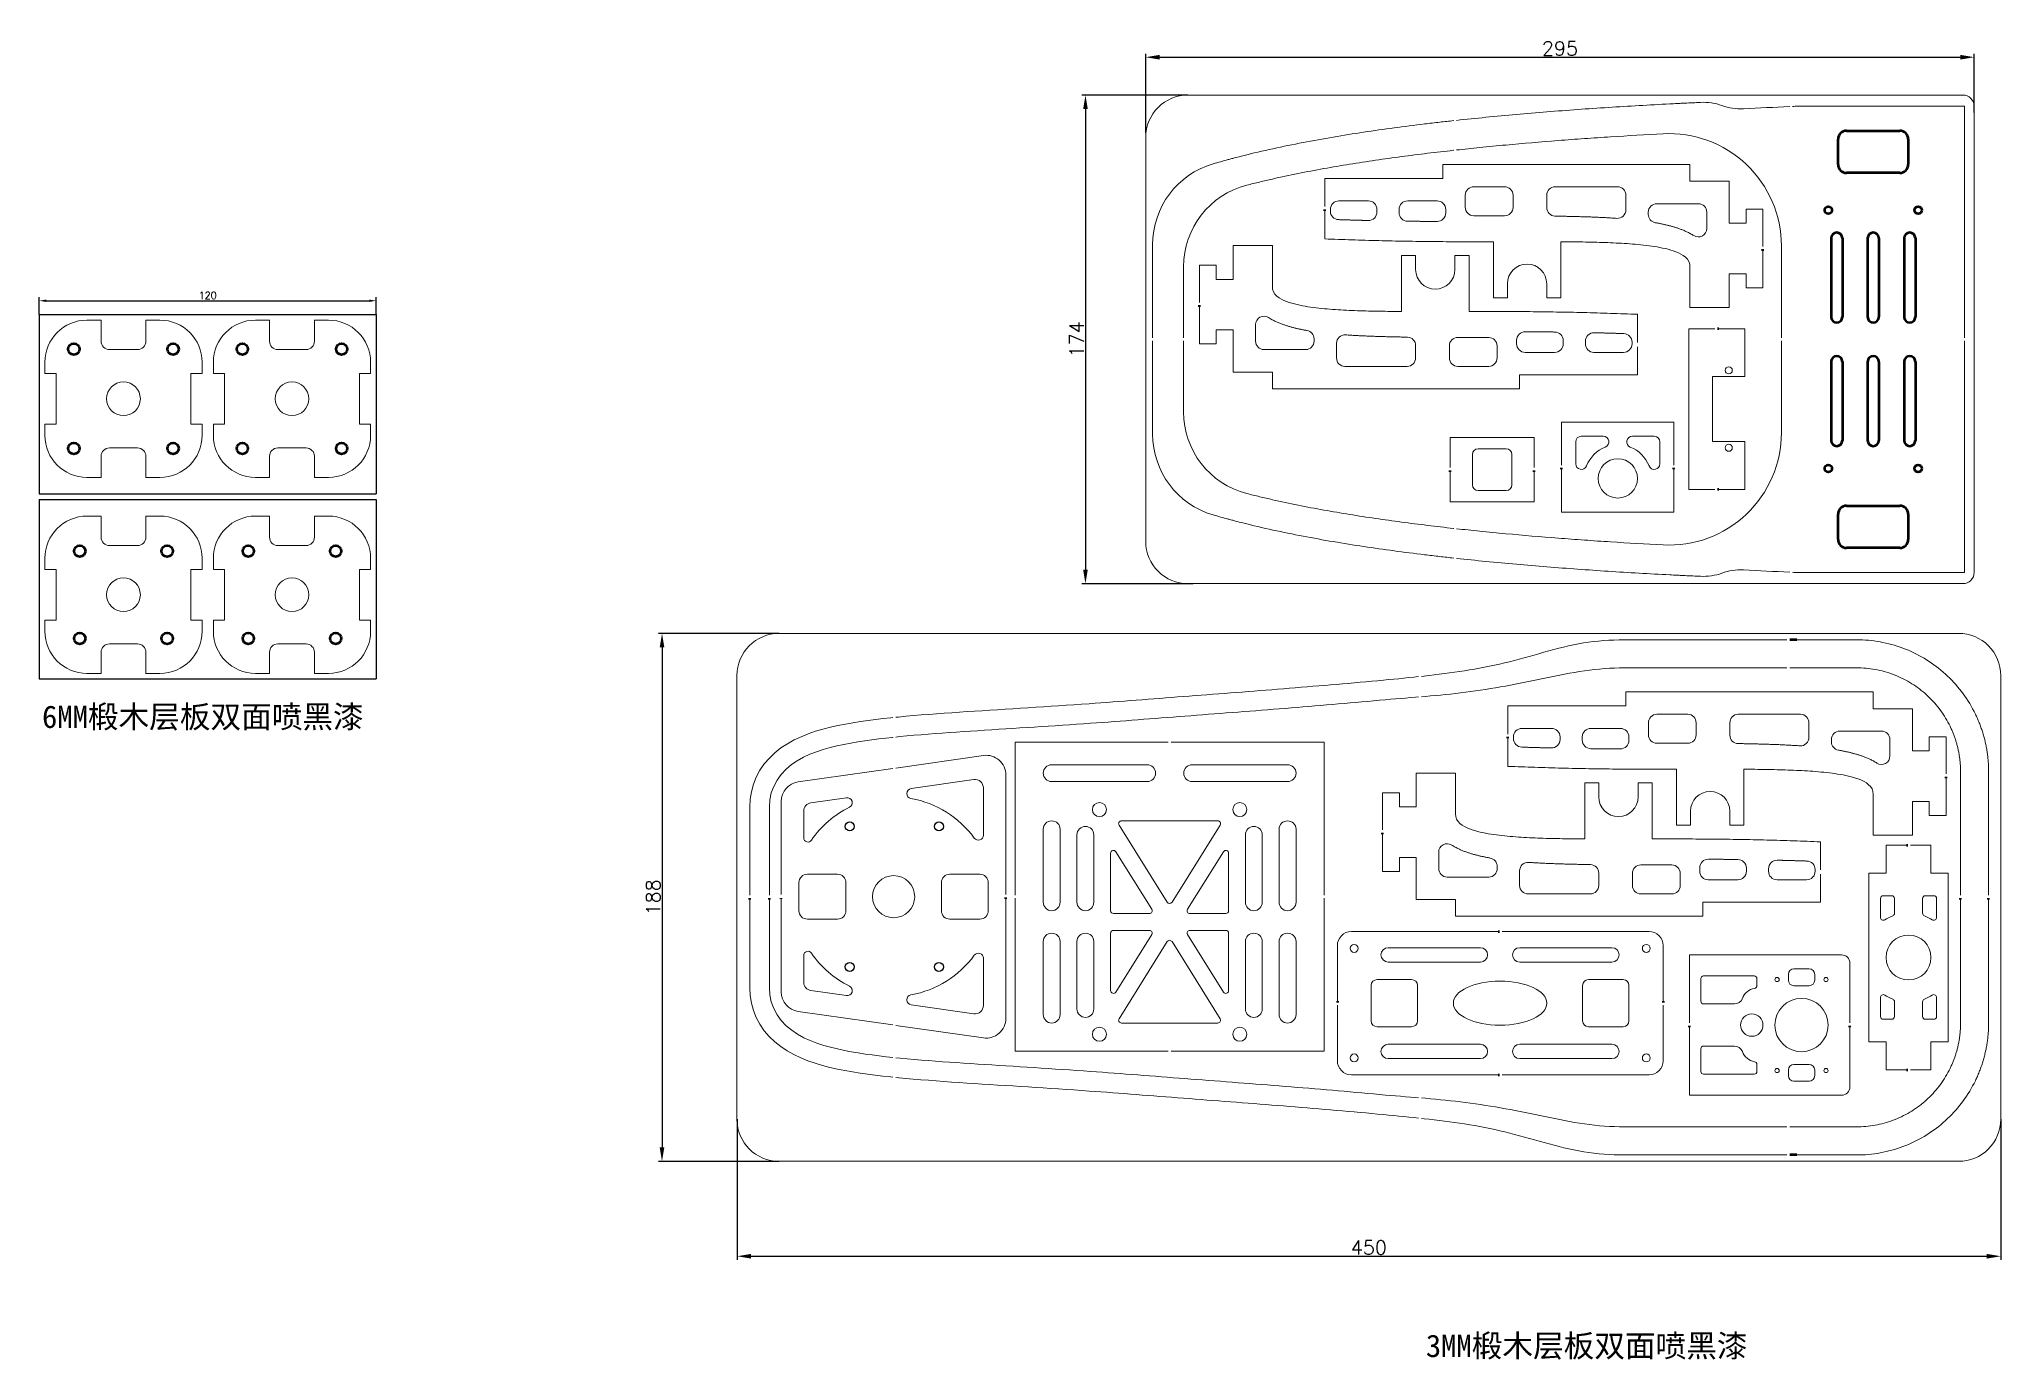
# Model space of a CAD drawing. Header units: millimetres. Extents: x 1774 to 2472, y 1292 to 1762.
import ezdxf

# ---------------------------------------------------------------- set-up
doc = ezdxf.new("R2010")
doc.units = ezdxf.units.MM
doc.layers.add('13', color=7, linetype='Continuous', true_color=0xffffff)
doc.layers.add('2', color=7, linetype='Continuous', true_color=0xffffff)
doc.layers.add('1粗实线', color=255, linetype='Continuous', lineweight=50)
doc.layers.add('6标注层', color=3, linetype='Continuous', lineweight=25)
doc.styles.get("Standard").update_dxf_attribs({"font": 'txt', "bigfont": 'gbcbig.shx'})
doc.dimstyles.new('ISO-25', dxfattribs={"dimtxt": 2.5, "dimasz": 2.5, "dimexe": 1.25, "dimexo": 0, "dimtad": 1, "dimtoh": 1, "dimdsep": 46, "dimtxsty": 'Standard', "dimcen": 2.5, "dimadec": 0, "dimazin": 0, "dimtfac": 1, "dimtmove": 0, "dimatfit": 3, "dimfxl": 1, "dimarcsym": 0})

msp = doc.modelspace()

# ---------------------------------------------------------------- texts
at = {"layer": '1粗实线', "char_height": 8, "width": 162.64209, "attachment_point": 1}
for s, insert in [('{\\fSimSun|b0|i0|c134|p2;6MM椴木层板双面喷黑漆}', (1775.039, 1524.537)), ('{\\fSimSun|b0|i0|c134|p2;3MM椴木层板双面喷黑漆}', (2267.795, 1300.516))]:
    msp.add_mtext(s, dxfattribs=dict(at, insert=insert))
at = {"layer": '6标注层', "insert": (1834.042, 1670.545), "char_height": 2.5, "attachment_point": 5}
msp.add_mtext('120', dxfattribs=at)

# ---------------------------------------------------------------- blocks, each defined once
blk = doc.blocks.new('*D6')
at = {"layer": '6标注层', "color": 0, "lineweight": -2}
for p, q in [((2183.04, 1741.92), (2145.33, 1741.92)), ((2146.58, 1736.92), (2146.58, 1572.92)), ((2184.88, 1567.92), (2145.33, 1567.92))]:
    blk.add_line(p, q, dxfattribs=at)
at = {"layer": '6标注层', "color": 0}
for points in [[(2145.75, 1736.92), (2147.41, 1736.92), (2146.58, 1741.92)], [(2145.75, 1572.92), (2147.41, 1572.92), (2146.58, 1567.92)]]:
    blk.add_solid(points, dxfattribs=at)
at = {"layer": 'Defpoints', "color": 0}
for p in [(2183.04, 1741.92), (2146.58, 1567.92), (2184.88, 1567.92)]:
    blk.add_point(p, dxfattribs=at)
at = {"layer": '6标注层', "color": 0, "insert": (2143.45, 1654.92), "char_height": 5, "attachment_point": 5, "rotation": 90}
blk.add_mtext('174', dxfattribs=at)
blk = doc.blocks.new('*D7')
at = {"layer": '6标注层', "color": 0, "lineweight": -2}
for p, q in [((2037.5, 1550.21), (1994.55, 1550.21)), ((1995.8, 1545.21), (1995.8, 1367.21)), ((2037.5, 1362.21), (1994.55, 1362.21))]:
    blk.add_line(p, q, dxfattribs=at)
at = {"layer": '6标注层', "color": 0}
for points in [[(1994.97, 1545.21), (1996.63, 1545.21), (1995.8, 1550.21)], [(1994.97, 1367.21), (1996.63, 1367.21), (1995.8, 1362.21)]]:
    blk.add_solid(points, dxfattribs=at)
at = {"layer": 'Defpoints', "color": 0}
for p in [(2037.5, 1550.21), (1995.8, 1362.21), (2037.5, 1362.21)]:
    blk.add_point(p, dxfattribs=at)
at = {"layer": '6标注层', "color": 0, "insert": (1992.68, 1456.21), "char_height": 5, "attachment_point": 5, "rotation": 90}
blk.add_mtext('188', dxfattribs=at)
blk = doc.blocks.new('*D8')
at = {"layer": '6标注层', "color": 0, "lineweight": -2}
for p, q in [((2168.04, 1728.45), (2168.04, 1756.65)), ((2173.04, 1755.4), (2458.04, 1755.4)), ((2463.04, 1735.76), (2463.04, 1756.65)), ((2022.5, 1377.21), (2022.5, 1327.16)), ((2472.5, 1377.21), (2472.5, 1327.16)), ((2027.5, 1328.41), (2467.5, 1328.41))]:
    blk.add_line(p, q, dxfattribs=at)
at = {"layer": '6标注层', "color": 0}
for points in [[(2173.04, 1756.23), (2173.04, 1754.56), (2168.04, 1755.4)], [(2458.04, 1756.23), (2458.04, 1754.56), (2463.04, 1755.4)], [(2027.5, 1329.24), (2027.5, 1327.58), (2022.5, 1328.41)], [(2467.5, 1329.24), (2467.5, 1327.58), (2472.5, 1328.41)]]:
    blk.add_solid(points, dxfattribs=at)
at = {"layer": 'Defpoints', "color": 0}
for p in [(2463.04, 1755.4), (2463.04, 1735.76), (2168.04, 1728.45), (2022.5, 1377.21), (2472.5, 1377.21), (2472.5, 1328.41)]:
    blk.add_point(p, dxfattribs=at)
at = {"layer": '6标注层', "color": 0, "char_height": 5, "attachment_point": 5}
for s, insert in [('295', (2315.54, 1758.52)), ('450', (2247.5, 1331.54))]:
    blk.add_mtext(s, dxfattribs=dict(at, insert=insert))

# ---------------------------------------------------------------- dimensions: what is measured, and where the dimension line sits
at = {"layer": '6标注层'}
for base, p1, p2, middle in [((2472.497, 1328.411), (2022.497, 1377.214), (2472.497, 1377.213), (2247.497, 1331.536)), ((2463.042, 1755.398), (2168.041, 1728.453), (2463.042, 1735.756), (2315.541, 1758.523))]:
    dim = msp.add_linear_dim(base=base, p1=p1, p2=p2, dimstyle='ISO-25', override={"dimtxt": 5, "dimasz": 5}, dxfattribs=at)
    dim.commit()
    dim.dimension.update_dxf_attribs({"geometry": '*D8', "text_midpoint": middle})
for base, p1, p2, picture, middle in [((2146.58, 1567.924), (2183.041, 1741.924), (2184.883, 1567.924), '*D6', (2143.455, 1654.924)), ((1995.802, 1362.214), (2037.497, 1550.211), (2037.497, 1362.214), '*D7', (1992.677, 1456.212))]:
    dim = msp.add_linear_dim(base=base, p1=p1, p2=p2, angle=90, dimstyle='ISO-25', override={"dimtxt": 5, "dimasz": 5}, dxfattribs=at)
    dim.commit()
    dim.dimension.update_dxf_attribs({"geometry": picture, "text_midpoint": middle})

# ---------------------------------------------------------------- linework, layer by layer
at = {"color": 0, "linetype": 'Continuous', "lineweight": 18}
msp.add_lwpolyline([(2168.041, 1582.924, 0.4142136), (2183.041, 1567.924), (2459.042, 1567.924, 0.4142136), (2463.042, 1571.924), (2463.042, 1737.924, 0.4142136), (2459.042, 1741.924), (2183.041, 1741.924, 0.4142136), (2168.041, 1726.924)], format="xyb", close=True, dxfattribs=at)
for points in [[(2459.592, 1655.424), (2459.592, 1737.924), (2400.326, 1737.924, 0.0096269), (2398.344, 1737.886)], [(2352.268, 1728.14, -0.4297164), (2394.372, 1688.196), (2394.372, 1655.424)], [(2192.071, 1717.435, 0.3331416), (2170.491, 1688.641), (2170.491, 1655.424)], [(2181.491, 1655.424), (2181.491, 1680.766, -0.3425456), (2204.048, 1709.828)], [(2170.491, 1654.424), (2170.491, 1621.207, 0.3331416), (2192.071, 1592.412)], [(2204.048, 1600.02, -0.3425456), (2181.491, 1629.082), (2181.491, 1654.424)], [(2394.372, 1654.424), (2394.372, 1621.652, -0.4297164), (2352.268, 1581.708)], [(2398.344, 1571.962, 0.0096269), (2400.326, 1571.924), (2459.592, 1571.924), (2459.592, 1654.424)], [(2380.88, 1572.802, 0.0977497), (2373.217, 1571.67, -0.0977497), (2365.554, 1570.538)]]:
    msp.add_lwpolyline(points, format="xyb", dxfattribs=at)
for centre in [(2062.649, 1481.459), (2094.395, 1481.459), (2062.649, 1431.459), (2094.395, 1431.459)]:
    msp.add_circle(centre, 1.6)
for centre, start, end in [((2366.518, 1719.333), 70.430872, 92.762517), ((2379.916, 1757.022), 250.430872, 272.762517)]:
    msp.add_arc(centre, 20, start, end, dxfattribs=at)
for points, knots in [([(2365.554, 1739.31), (2363.731, 1739.222), (2361.908, 1739.134), (2359.629, 1739.024), (2359.173, 1739.002), (2358.262, 1738.958), (2356.894, 1738.891), (2351.881, 1738.64), (2347.325, 1738.393), (2336.394, 1737.761), (2329.11, 1737.29), (2318.19, 1736.5), (2314.551, 1736.223), (2307.276, 1735.639), (2303.639, 1735.333), (2296.367, 1734.688), (2292.733, 1734.349), (2285.63, 1733.653), (2282.162, 1733.296), (2278.696, 1732.921)], [0, 0, 0, 0, 0.03125, 0.03125, 0.0390625, 0.0390625, 0.046875, 0.0625, 0.125, 0.125, 0.25, 0.25, 0.3125, 0.3125, 0.375, 0.375, 0.4375, 0.4375, 0.49717992, 0.49717992, 0.49717992, 0.49717992]), ([(2277.701, 1732.813), (2276.054, 1732.633), (2274.407, 1732.449), (2271.852, 1732.156), (2270.945, 1732.051), (2269.132, 1731.838), (2268.225, 1731.73), (2263.693, 1731.183), (2260.071, 1730.722), (2252.838, 1729.748), (2249.225, 1729.234), (2242.011, 1728.146), (2238.41, 1727.571), (2231.219, 1726.35), (2227.63, 1725.704), (2220.467, 1724.328), (2216.893, 1723.597), (2209.762, 1722.035), (2206.206, 1721.202), (2201.773, 1720.086), (2200.888, 1719.859), (2199.56, 1719.512), (2199.118, 1719.395), (2198.234, 1719.16), (2196.025, 1718.567), (2193.825, 1717.948), (2192.071, 1717.435)], [0.50288486, 0.50288486, 0.50288486, 0.50288486, 0.53125, 0.53125, 0.546875, 0.546875, 0.5625, 0.5625, 0.625, 0.625, 0.6875, 0.6875, 0.75, 0.75, 0.8125, 0.8125, 0.875, 0.875, 0.9375, 0.9375, 0.953125, 0.953125, 0.9609375, 0.9609375, 0.96875, 1, 1, 1, 1]), ([(2352.268, 1728.14), (2346.036, 1727.812), (2339.806, 1727.447), (2330.465, 1726.842), (2325.795, 1726.525), (2321.126, 1726.185), (2318.014, 1725.953), (2316.458, 1725.835), (2308.68, 1725.229), (2302.464, 1724.703), (2293.152, 1723.84), (2290.05, 1723.54), (2284.197, 1722.949), (2281.445, 1722.66), (2278.696, 1722.359)], [0, 0, 0, 0, 0.125, 0.125, 0.1875, 0.21875, 0.21875, 0.25, 0.25, 0.375, 0.375, 0.4375, 0.4375, 0.49300889, 0.49300889, 0.49300889, 0.49300889]), ([(2277.702, 1722.25), (2277.687, 1722.248), (2277.672, 1722.247), (2274.561, 1721.903), (2271.469, 1721.546), (2265.288, 1720.798), (2262.201, 1720.408), (2256.032, 1719.588), (2252.951, 1719.158), (2246.796, 1718.256), (2243.721, 1717.783), (2237.581, 1716.788), (2234.515, 1716.265), (2228.392, 1715.162), (2225.335, 1714.582), (2219.232, 1713.354), (2216.186, 1712.706), (2211.626, 1711.675), (2210.108, 1711.321), (2207.075, 1710.591), (2205.56, 1710.216), (2204.048, 1709.828)], [0.49969867, 0.49969867, 0.49969867, 0.49969867, 0.5, 0.5, 0.5625, 0.5625, 0.625, 0.625, 0.6875, 0.6875, 0.75, 0.75, 0.8125, 0.8125, 0.875, 0.875, 0.9375, 0.9375, 0.96875, 0.96875, 1, 1, 1, 1]), ([(2277.702, 1587.598), (2277.687, 1587.6), (2277.672, 1587.601), (2274.561, 1587.945), (2271.469, 1588.302), (2265.288, 1589.049), (2262.201, 1589.44), (2256.032, 1590.26), (2252.951, 1590.69), (2246.796, 1591.592), (2243.721, 1592.064), (2237.581, 1593.06), (2234.515, 1593.583), (2228.392, 1594.686), (2225.335, 1595.266), (2219.232, 1596.494), (2216.186, 1597.142), (2211.626, 1598.173), (2210.108, 1598.527), (2207.075, 1599.257), (2205.56, 1599.632), (2204.048, 1600.02)], [0.49969867, 0.49969867, 0.49969867, 0.49969867, 0.5, 0.5, 0.5625, 0.5625, 0.625, 0.625, 0.6875, 0.6875, 0.75, 0.75, 0.8125, 0.8125, 0.875, 0.875, 0.9375, 0.9375, 0.96875, 0.96875, 1, 1, 1, 1]), ([(2192.071, 1592.412), (2193.825, 1591.899), (2196.025, 1591.281), (2198.234, 1590.688), (2199.118, 1590.453), (2199.56, 1590.336), (2200.888, 1589.989), (2201.773, 1589.762), (2206.206, 1588.646), (2209.762, 1587.813), (2216.893, 1586.251), (2220.467, 1585.52), (2227.63, 1584.144), (2231.219, 1583.497), (2238.41, 1582.277), (2242.011, 1581.702), (2249.225, 1580.614), (2252.838, 1580.1), (2260.071, 1579.126), (2263.693, 1578.665), (2268.225, 1578.118), (2269.132, 1578.01), (2270.945, 1577.797), (2271.852, 1577.692), (2274.407, 1577.399), (2276.054, 1577.215), (2277.701, 1577.035)], [0, 0, 0, 0, 0.03125, 0.0390625, 0.0390625, 0.046875, 0.046875, 0.0625, 0.0625, 0.125, 0.125, 0.1875, 0.1875, 0.25, 0.25, 0.3125, 0.3125, 0.375, 0.375, 0.4375, 0.4375, 0.453125, 0.453125, 0.46875, 0.46875, 0.49711514, 0.49711514, 0.49711514, 0.49711514]), ([(2352.268, 1581.708), (2346.036, 1582.036), (2339.806, 1582.401), (2330.465, 1583.006), (2325.795, 1583.323), (2321.126, 1583.663), (2318.014, 1583.895), (2316.458, 1584.013), (2308.68, 1584.619), (2302.464, 1585.145), (2293.152, 1586.008), (2290.05, 1586.308), (2284.197, 1586.899), (2281.445, 1587.188), (2278.696, 1587.489)], [0, 0, 0, 0, 0.125, 0.125, 0.1875, 0.21875, 0.21875, 0.25, 0.25, 0.375, 0.375, 0.4375, 0.4375, 0.49300889, 0.49300889, 0.49300889, 0.49300889]), ([(2278.696, 1576.927), (2282.162, 1576.552), (2285.63, 1576.195), (2292.733, 1575.499), (2296.367, 1575.16), (2303.639, 1574.515), (2307.276, 1574.208), (2314.551, 1573.625), (2318.19, 1573.348), (2329.11, 1572.558), (2336.394, 1572.086), (2347.325, 1571.455), (2351.881, 1571.208), (2356.894, 1570.957), (2358.262, 1570.89), (2359.173, 1570.846), (2359.629, 1570.824), (2361.908, 1570.714), (2363.731, 1570.626), (2365.554, 1570.538)], [0.50282008, 0.50282008, 0.50282008, 0.50282008, 0.5625, 0.5625, 0.625, 0.625, 0.6875, 0.6875, 0.75, 0.75, 0.875, 0.875, 0.9375, 0.953125, 0.9609375, 0.9609375, 0.96875, 0.96875, 1, 1, 1, 1])]:
    msp.add_open_spline(points, degree=3, knots=knots, dxfattribs=at)
for points in [[(2397.345, 1737.84), (2391.856, 1737.575), (2386.368, 1737.31), (2380.88, 1737.046)], [(2380.88, 1572.802), (2386.368, 1572.538), (2391.856, 1572.273), (2397.345, 1572.008)]]:
    msp.add_open_spline(points, degree=3, dxfattribs=at)
at = {"layer": '13', "lineweight": 18}
for p, q in [((2044.557, 1451.459), (2044.557, 1461.459)), ((2047.557, 1464.459), (2058.261, 1464.459)), ((2061.261, 1461.459), (2061.261, 1451.459)), ((2095.276, 1451.459), (2095.276, 1461.459)), ((2098.276, 1464.459), (2108.98, 1464.459)), ((2111.98, 1461.459), (2111.98, 1451.459)), ((2058.261, 1448.459), (2047.557, 1448.459)), ((2108.98, 1448.459), (2098.276, 1448.459))]:
    msp.add_line(p, q, dxfattribs=at)
for centre, start, end in [((2047.557, 1461.459), 90, 180), ((2058.261, 1461.459), 0, 90), ((2098.276, 1461.459), 90, 180), ((2108.98, 1461.459), 0, 90), ((2047.557, 1451.459), 180, 270), ((2058.261, 1451.459), 270, 0), ((2098.276, 1451.459), 180, 270), ((2108.98, 1451.459), 270, 0)]:
    msp.add_arc(centre, 3, start, end, dxfattribs=at)
at = {"layer": '1粗实线', "color": 0}
for p, q in [((2414.554, 1717.184), (2414.554, 1726.184)), ((2417.554, 1729.184), (2436.554, 1729.184)), ((2439.554, 1726.184), (2439.554, 1717.184)), ((2436.554, 1714.184), (2417.554, 1714.184)), ((2414.554, 1583.664), (2414.554, 1592.664)), ((2417.554, 1595.664), (2436.554, 1595.664)), ((2439.554, 1592.664), (2439.554, 1583.664)), ((2436.554, 1580.664), (2417.554, 1580.664))]:
    msp.add_line(p, q, dxfattribs=at)
at = {"layer": '1粗实线', "lineweight": 18}
for p, q in [((2231.827, 1712.243), (2231.827, 1702.221)), ((2273.825, 1712.243), (2231.827, 1712.243)), ((2273.825, 1717.243), (2273.825, 1712.243)), ((2361.825, 1717.243), (2273.825, 1717.243)), ((2361.825, 1711.243), (2361.825, 1717.243)), ((2375.825, 1711.243), (2361.825, 1711.243)), ((2375.825, 1696.243), (2375.825, 1711.243)), ((2236.827, 1704.243), (2247.327, 1704.243)), ((2271.825, 1704.243), (2261.327, 1704.243)), ((2281.825, 1701.952), (2281.825, 1706.243)), ((2284.825, 1709.243), (2295.825, 1709.243)), ((2298.825, 1706.243), (2298.825, 1701.93)), ((2310.825, 1701.828), (2310.825, 1706.243)), ((2313.825, 1709.243), (2335.999, 1709.243)), ((2338.999, 1706.243), (2338.999, 1701.011)), ((2231.827, 1700.721), (2231.827, 1690.699)), ((2233.777, 1700.607), (2233.777, 1701.193)), ((2236.936, 1697.552), (2236.726, 1697.559)), ((2237.147, 1697.545), (2236.936, 1697.552)), ((2237.357, 1697.538), (2237.147, 1697.545)), ((2237.568, 1697.531), (2237.357, 1697.538)), ((2237.778, 1697.524), (2237.568, 1697.531)), ((2237.989, 1697.517), (2237.778, 1697.524)), ((2238.2, 1697.51), (2237.989, 1697.517)), ((2238.41, 1697.504), (2238.2, 1697.51)), ((2238.621, 1697.497), (2238.41, 1697.504)), ((2238.831, 1697.49), (2238.621, 1697.497)), ((2239.042, 1697.483), (2238.831, 1697.49)), ((2239.252, 1697.477), (2239.042, 1697.483)), ((2239.463, 1697.47), (2239.252, 1697.477)), ((2239.674, 1697.464), (2239.463, 1697.47)), ((2239.884, 1697.457), (2239.674, 1697.464)), ((2240.095, 1697.451), (2239.884, 1697.457)), ((2240.305, 1697.444), (2240.095, 1697.451)), ((2240.516, 1697.438), (2240.305, 1697.444)), ((2240.726, 1697.431), (2240.516, 1697.438)), ((2240.937, 1697.425), (2240.726, 1697.431)), ((2241.148, 1697.419), (2240.937, 1697.425)), ((2241.358, 1697.413), (2241.148, 1697.419)), ((2241.569, 1697.406), (2241.358, 1697.413)), ((2241.779, 1697.4), (2241.569, 1697.406)), ((2241.99, 1697.394), (2241.779, 1697.4)), ((2242.201, 1697.388), (2241.99, 1697.394)), ((2242.411, 1697.382), (2242.201, 1697.388)), ((2242.622, 1697.376), (2242.411, 1697.382)), ((2242.832, 1697.37), (2242.622, 1697.376)), ((2243.043, 1697.364), (2242.832, 1697.37)), ((2243.253, 1697.358), (2243.043, 1697.364)), ((2243.464, 1697.353), (2243.253, 1697.358)), ((2243.675, 1697.347), (2243.464, 1697.353)), ((2243.885, 1697.341), (2243.675, 1697.347)), ((2244.096, 1697.335), (2243.885, 1697.341)), ((2244.306, 1697.33), (2244.096, 1697.335)), ((2244.517, 1697.324), (2244.306, 1697.33)), ((2244.728, 1697.319), (2244.517, 1697.324)), ((2244.938, 1697.313), (2244.728, 1697.319)), ((2245.149, 1697.308), (2244.938, 1697.313)), ((2245.359, 1697.302), (2245.149, 1697.308)), ((2245.57, 1697.297), (2245.359, 1697.302)), ((2245.781, 1697.292), (2245.57, 1697.297)), ((2245.991, 1697.286), (2245.781, 1697.292)), ((2246.202, 1697.281), (2245.991, 1697.286)), ((2246.413, 1697.276), (2246.202, 1697.281)), ((2246.623, 1697.271), (2246.413, 1697.276)), ((2246.834, 1697.266), (2246.623, 1697.271)), ((2247.044, 1697.261), (2246.834, 1697.266)), ((2247.255, 1697.256), (2247.044, 1697.261)), ((2250.377, 1701.193), (2250.377, 1700.305)), ((2258.277, 1701.193), (2258.277, 1700.052)), ((2274.875, 1699.953), (2274.875, 1701.193)), ((2285.038, 1698.951), (2284.818, 1698.952)), ((2285.258, 1698.951), (2285.038, 1698.951)), ((2285.477, 1698.951), (2285.258, 1698.951)), ((2285.697, 1698.95), (2285.477, 1698.951)), ((2285.917, 1698.95), (2285.697, 1698.95)), ((2286.136, 1698.949), (2285.917, 1698.95)), ((2286.356, 1698.949), (2286.136, 1698.949)), ((2286.576, 1698.948), (2286.356, 1698.949)), ((2286.796, 1698.948), (2286.576, 1698.948)), ((2287.016, 1698.948), (2286.796, 1698.948)), ((2287.235, 1698.947), (2287.016, 1698.948)), ((2287.455, 1698.947), (2287.235, 1698.947)), ((2287.675, 1698.946), (2287.455, 1698.947)), ((2287.895, 1698.946), (2287.675, 1698.946)), ((2288.115, 1698.946), (2287.895, 1698.946)), ((2288.334, 1698.945), (2288.115, 1698.946)), ((2288.554, 1698.945), (2288.334, 1698.945)), ((2288.774, 1698.944), (2288.554, 1698.945)), ((2288.994, 1698.944), (2288.774, 1698.944)), ((2289.214, 1698.944), (2288.994, 1698.944)), ((2289.434, 1698.943), (2289.214, 1698.944)), ((2289.654, 1698.943), (2289.434, 1698.943)), ((2289.874, 1698.942), (2289.654, 1698.943)), ((2290.094, 1698.942), (2289.874, 1698.942)), ((2290.314, 1698.942), (2290.094, 1698.942)), ((2290.534, 1698.941), (2290.314, 1698.942)), ((2290.754, 1698.941), (2290.534, 1698.941)), ((2290.974, 1698.94), (2290.754, 1698.941)), ((2291.194, 1698.94), (2290.974, 1698.94)), ((2291.414, 1698.94), (2291.194, 1698.94)), ((2291.634, 1698.939), (2291.414, 1698.94)), ((2291.855, 1698.939), (2291.634, 1698.939)), ((2292.075, 1698.938), (2291.855, 1698.939)), ((2292.295, 1698.938), (2292.075, 1698.938)), ((2292.515, 1698.938), (2292.295, 1698.938)), ((2292.735, 1698.937), (2292.515, 1698.938)), ((2292.955, 1698.937), (2292.735, 1698.937)), ((2293.176, 1698.936), (2292.955, 1698.937)), ((2293.396, 1698.936), (2293.176, 1698.936)), ((2293.616, 1698.935), (2293.396, 1698.936)), ((2293.836, 1698.935), (2293.616, 1698.935)), ((2294.056, 1698.934), (2293.836, 1698.935)), ((2294.277, 1698.934), (2294.056, 1698.934)), ((2294.497, 1698.934), (2294.277, 1698.934)), ((2294.717, 1698.933), (2294.497, 1698.934)), ((2294.937, 1698.933), (2294.717, 1698.933)), ((2295.157, 1698.932), (2294.937, 1698.933)), ((2295.377, 1698.931), (2295.157, 1698.932)), ((2295.598, 1698.931), (2295.377, 1698.931)), ((2295.818, 1698.93), (2295.598, 1698.931)), ((2314.197, 1698.819), (2313.759, 1698.829)), ((2314.635, 1698.81), (2314.197, 1698.819)), ((2315.073, 1698.8), (2314.635, 1698.81)), ((2315.511, 1698.791), (2315.073, 1698.8)), ((2315.949, 1698.781), (2315.511, 1698.791)), ((2316.387, 1698.772), (2315.949, 1698.781)), ((2316.825, 1698.762), (2316.387, 1698.772)), ((2317.263, 1698.753), (2316.825, 1698.762)), ((2317.701, 1698.743), (2317.263, 1698.753)), ((2318.139, 1698.733), (2317.701, 1698.743)), ((2318.577, 1698.724), (2318.139, 1698.733)), ((2319.015, 1698.714), (2318.577, 1698.724)), ((2319.452, 1698.705), (2319.015, 1698.714)), ((2319.89, 1698.695), (2319.452, 1698.705)), ((2320.328, 1698.684), (2319.89, 1698.695)), ((2320.766, 1698.674), (2320.328, 1698.684)), ((2321.204, 1698.663), (2320.766, 1698.674)), ((2321.642, 1698.651), (2321.204, 1698.663)), ((2322.081, 1698.639), (2321.642, 1698.651)), ((2322.519, 1698.627), (2322.081, 1698.639)), ((2322.958, 1698.615), (2322.519, 1698.627)), ((2323.398, 1698.602), (2322.958, 1698.615)), ((2323.837, 1698.589), (2323.398, 1698.602)), ((2324.277, 1698.575), (2323.837, 1698.589)), ((2324.717, 1698.561), (2324.277, 1698.575)), ((2325.157, 1698.546), (2324.717, 1698.561)), ((2325.597, 1698.531), (2325.157, 1698.546)), ((2326.038, 1698.515), (2325.597, 1698.531)), ((2326.479, 1698.499), (2326.038, 1698.515)), ((2326.92, 1698.482), (2326.479, 1698.499)), ((2327.361, 1698.465), (2326.92, 1698.482)), ((2327.802, 1698.447), (2327.361, 1698.465)), ((2328.244, 1698.429), (2327.802, 1698.447)), ((2328.685, 1698.41), (2328.244, 1698.429)), ((2329.127, 1698.391), (2328.685, 1698.41)), ((2329.57, 1698.371), (2329.127, 1698.391)), ((2330.012, 1698.35), (2329.57, 1698.371)), ((2330.455, 1698.329), (2330.012, 1698.35)), ((2330.898, 1698.307), (2330.455, 1698.329)), ((2331.341, 1698.285), (2330.898, 1698.307)), ((2331.785, 1698.262), (2331.341, 1698.285)), ((2332.229, 1698.238), (2331.785, 1698.262)), ((2332.673, 1698.213), (2332.229, 1698.238)), ((2333.118, 1698.188), (2332.673, 1698.213)), ((2333.563, 1698.161), (2333.118, 1698.188)), ((2334.008, 1698.134), (2333.563, 1698.161)), ((2334.453, 1698.107), (2334.008, 1698.134)), ((2334.899, 1698.078), (2334.453, 1698.107)), ((2335.346, 1698.048), (2334.899, 1698.078)), ((2335.793, 1698.018), (2335.346, 1698.048)), ((2346.999, 1699.428), (2346.999, 1700.243)), ((2349.999, 1703.243), (2364.825, 1703.243)), ((2367.825, 1700.243), (2367.825, 1694.377)), ((2381.825, 1701.243), (2381.825, 1696.243)), ((2381.825, 1701.243), (2387.825, 1701.243)), ((2387.825, 1687.993), (2387.825, 1701.243)), ((2231.827, 1690.699), (2233.027, 1690.655)), ((2233.027, 1690.655), (2234.226, 1690.612)), ((2234.226, 1690.612), (2235.426, 1690.569)), ((2235.426, 1690.569), (2236.625, 1690.526)), ((2236.625, 1690.526), (2237.825, 1690.484)), ((2237.825, 1690.484), (2239.024, 1690.441)), ((2239.024, 1690.441), (2240.224, 1690.4)), ((2240.224, 1690.4), (2241.423, 1690.359)), ((2241.423, 1690.359), (2242.623, 1690.319)), ((2242.623, 1690.319), (2243.822, 1690.28)), ((2243.822, 1690.28), (2245.022, 1690.242)), ((2261.289, 1697.002), (2261.499, 1697)), ((2261.499, 1697), (2261.709, 1696.997)), ((2261.709, 1696.997), (2261.92, 1696.995)), ((2261.92, 1696.995), (2262.13, 1696.992)), ((2262.13, 1696.992), (2262.34, 1696.989)), ((2262.34, 1696.989), (2262.551, 1696.987)), ((2262.551, 1696.987), (2262.761, 1696.984)), ((2262.761, 1696.984), (2262.971, 1696.982)), ((2262.971, 1696.982), (2263.182, 1696.98)), ((2263.182, 1696.98), (2263.392, 1696.977)), ((2263.392, 1696.977), (2263.602, 1696.975)), ((2263.602, 1696.975), (2263.813, 1696.972)), ((2263.813, 1696.972), (2264.023, 1696.97)), ((2264.023, 1696.97), (2264.233, 1696.968)), ((2264.233, 1696.968), (2264.444, 1696.966)), ((2264.444, 1696.966), (2264.654, 1696.963)), ((2264.654, 1696.963), (2264.864, 1696.961)), ((2264.864, 1696.961), (2265.074, 1696.959)), ((2265.074, 1696.959), (2265.285, 1696.957)), ((2265.285, 1696.957), (2265.495, 1696.955)), ((2265.495, 1696.955), (2265.705, 1696.953)), ((2265.705, 1696.953), (2265.916, 1696.951)), ((2265.916, 1696.951), (2266.126, 1696.949)), ((2266.126, 1696.949), (2266.336, 1696.947)), ((2266.336, 1696.947), (2266.547, 1696.945)), ((2266.547, 1696.945), (2266.757, 1696.943)), ((2266.757, 1696.943), (2266.967, 1696.941)), ((2266.967, 1696.941), (2267.178, 1696.939)), ((2267.178, 1696.939), (2267.388, 1696.937)), ((2267.388, 1696.937), (2267.598, 1696.935)), ((2267.598, 1696.935), (2267.809, 1696.933)), ((2267.809, 1696.933), (2268.019, 1696.931)), ((2268.019, 1696.931), (2268.229, 1696.93)), ((2268.229, 1696.93), (2268.44, 1696.928)), ((2268.44, 1696.928), (2268.65, 1696.926)), ((2268.65, 1696.926), (2268.86, 1696.925)), ((2268.86, 1696.925), (2269.071, 1696.923)), ((2269.071, 1696.923), (2269.281, 1696.921)), ((2269.281, 1696.921), (2269.491, 1696.92)), ((2269.491, 1696.92), (2269.702, 1696.918)), ((2269.702, 1696.918), (2269.912, 1696.916)), ((2269.912, 1696.916), (2270.122, 1696.915)), ((2270.122, 1696.915), (2270.333, 1696.913)), ((2270.333, 1696.913), (2270.543, 1696.912)), ((2270.543, 1696.912), (2270.753, 1696.91)), ((2270.753, 1696.91), (2270.964, 1696.909)), ((2270.964, 1696.909), (2271.174, 1696.907)), ((2271.174, 1696.907), (2271.384, 1696.906)), ((2271.384, 1696.906), (2271.595, 1696.905)), ((2271.595, 1696.905), (2271.805, 1696.903)), ((2349.731, 1696.429), (2349.483, 1696.473)), ((2349.98, 1696.384), (2349.731, 1696.429)), ((2350.229, 1696.339), (2349.98, 1696.384)), ((2350.48, 1696.292), (2350.229, 1696.339)), ((2350.73, 1696.245), (2350.48, 1696.292)), ((2350.982, 1696.196), (2350.73, 1696.245)), ((2351.234, 1696.146), (2350.982, 1696.196)), ((2351.487, 1696.095), (2351.234, 1696.146)), ((2351.741, 1696.043), (2351.487, 1696.095)), ((2351.995, 1695.99), (2351.741, 1696.043)), ((2352.251, 1695.936), (2351.995, 1695.99)), ((2352.506, 1695.88), (2352.251, 1695.936)), ((2352.763, 1695.823), (2352.506, 1695.88)), ((2353.02, 1695.764), (2352.763, 1695.823)), ((2353.279, 1695.704), (2353.02, 1695.764)), ((2353.537, 1695.643), (2353.279, 1695.704)), ((2353.797, 1695.58), (2353.537, 1695.643)), ((2354.057, 1695.516), (2353.797, 1695.58)), ((2354.318, 1695.45), (2354.057, 1695.516)), ((2354.58, 1695.382), (2354.318, 1695.45)), ((2354.843, 1695.313), (2354.58, 1695.382)), ((2355.107, 1695.241), (2354.843, 1695.313)), ((2355.372, 1695.168), (2355.107, 1695.241)), ((2355.638, 1695.092), (2355.372, 1695.168)), ((2355.906, 1695.015), (2355.638, 1695.092)), ((2356.174, 1694.935), (2355.906, 1695.015)), ((2356.443, 1694.853), (2356.174, 1694.935)), ((2356.713, 1694.769), (2356.443, 1694.853)), ((2356.984, 1694.683), (2356.713, 1694.769)), ((2357.257, 1694.594), (2356.984, 1694.683)), ((2357.531, 1694.502), (2357.257, 1694.594)), ((2357.807, 1694.407), (2357.531, 1694.502)), ((2358.085, 1694.308), (2357.807, 1694.407)), ((2358.366, 1694.206), (2358.085, 1694.308)), ((2358.649, 1694.1), (2358.366, 1694.206)), ((2358.935, 1693.99), (2358.649, 1694.1)), ((2359.223, 1693.876), (2358.935, 1693.99)), ((2359.513, 1693.757), (2359.223, 1693.876)), ((2359.805, 1693.634), (2359.513, 1693.757)), ((2360.099, 1693.506), (2359.805, 1693.634)), ((2360.394, 1693.374), (2360.099, 1693.506)), ((2360.692, 1693.235), (2360.394, 1693.374)), ((2360.994, 1693.091), (2360.692, 1693.235)), ((2361.299, 1692.939), (2360.994, 1693.091)), ((2361.608, 1692.78), (2361.299, 1692.939)), ((2361.92, 1692.613), (2361.608, 1692.78)), ((2362.235, 1692.438), (2361.92, 1692.613)), ((2362.554, 1692.254), (2362.235, 1692.438)), ((2362.876, 1692.059), (2362.554, 1692.254)), ((2363.202, 1691.854), (2362.876, 1692.059)), ((2381.825, 1696.243), (2375.825, 1696.243)), ((2199.152, 1688.297), (2199.152, 1676.297)), ((2213.152, 1688.297), (2199.152, 1688.297)), ((2213.152, 1673.794), (2213.152, 1688.297)), ((2245.022, 1690.242), (2246.222, 1690.205)), ((2246.222, 1690.205), (2247.421, 1690.17)), ((2247.421, 1690.17), (2248.621, 1690.136)), ((2248.621, 1690.136), (2249.821, 1690.103)), ((2249.821, 1690.103), (2251.021, 1690.072)), ((2251.021, 1690.072), (2252.22, 1690.043)), ((2252.22, 1690.043), (2253.42, 1690.015)), ((2253.42, 1690.015), (2254.62, 1689.988)), ((2254.62, 1689.988), (2255.82, 1689.963)), ((2255.82, 1689.963), (2257.02, 1689.939)), ((2257.02, 1689.939), (2258.22, 1689.916)), ((2258.22, 1689.916), (2259.42, 1689.894)), ((2264.152, 1684.797), (2259.152, 1684.797)), ((2259.152, 1684.797), (2259.152, 1664.858)), ((2259.42, 1689.894), (2260.62, 1689.874)), ((2260.62, 1689.874), (2261.82, 1689.855)), ((2261.82, 1689.855), (2263.02, 1689.836)), ((2263.02, 1689.836), (2264.22, 1689.819)), ((2264.152, 1679.797), (2264.152, 1684.797)), ((2264.22, 1689.819), (2265.42, 1689.803)), ((2265.42, 1689.803), (2266.621, 1689.788)), ((2266.621, 1689.788), (2267.821, 1689.774)), ((2267.821, 1689.774), (2269.021, 1689.761)), ((2269.021, 1689.761), (2270.221, 1689.75)), ((2270.221, 1689.75), (2271.421, 1689.739)), ((2271.421, 1689.739), (2272.621, 1689.73)), ((2272.621, 1689.73), (2273.822, 1689.721)), ((2273.822, 1689.721), (2275.022, 1689.713)), ((2275.022, 1689.713), (2276.222, 1689.706)), ((2276.222, 1689.706), (2277.422, 1689.7)), ((2277.422, 1689.7), (2278.622, 1689.695)), ((2283.152, 1684.797), (2278.152, 1684.797)), ((2278.152, 1679.797), (2278.152, 1684.797)), ((2278.622, 1689.695), (2279.823, 1689.69)), ((2279.823, 1689.69), (2281.023, 1689.686)), ((2281.023, 1689.686), (2282.223, 1689.683)), ((2282.223, 1689.683), (2283.423, 1689.68)), ((2283.152, 1664.859), (2283.152, 1684.797)), ((2283.423, 1689.68), (2284.623, 1689.678)), ((2284.623, 1689.678), (2285.824, 1689.677)), ((2285.824, 1689.677), (2287.024, 1689.676)), ((2287.024, 1689.676), (2288.224, 1689.677)), ((2288.224, 1689.677), (2289.424, 1689.677)), ((2289.424, 1689.677), (2290.624, 1689.679)), ((2290.624, 1689.679), (2291.825, 1689.68)), ((2291.825, 1689.68), (2291.825, 1669.743)), ((2315.825, 1669.743), (2315.825, 1689.681)), ((2315.825, 1689.681), (2316.808, 1689.675)), ((2316.808, 1689.675), (2317.792, 1689.668)), ((2317.792, 1689.668), (2318.776, 1689.66)), ((2318.776, 1689.66), (2319.759, 1689.651)), ((2319.759, 1689.651), (2320.743, 1689.64)), ((2320.743, 1689.64), (2321.726, 1689.628)), ((2321.726, 1689.628), (2322.71, 1689.614)), ((2322.71, 1689.614), (2323.694, 1689.599)), ((2323.694, 1689.599), (2324.677, 1689.582)), ((2324.677, 1689.582), (2325.661, 1689.563)), ((2325.661, 1689.563), (2326.644, 1689.543)), ((2326.644, 1689.543), (2327.628, 1689.52)), ((2327.628, 1689.52), (2328.611, 1689.495)), ((2328.611, 1689.495), (2329.594, 1689.468)), ((2329.594, 1689.468), (2330.577, 1689.437)), ((2330.577, 1689.437), (2331.56, 1689.404)), ((2331.56, 1689.404), (2332.543, 1689.368)), ((2332.543, 1689.368), (2333.526, 1689.328)), ((2333.526, 1689.328), (2334.509, 1689.285)), ((2334.509, 1689.285), (2335.492, 1689.238)), ((2335.492, 1689.238), (2336.474, 1689.188)), ((2336.474, 1689.188), (2337.456, 1689.133)), ((2337.456, 1689.133), (2338.438, 1689.074)), ((2338.438, 1689.074), (2339.42, 1689.01)), ((2339.42, 1689.01), (2340.401, 1688.94)), ((2340.401, 1688.94), (2341.382, 1688.865)), ((2341.382, 1688.865), (2342.362, 1688.783)), ((2342.362, 1688.783), (2343.342, 1688.694)), ((2343.342, 1688.694), (2344.32, 1688.597)), ((2344.32, 1688.597), (2345.299, 1688.493)), ((2345.299, 1688.493), (2346.276, 1688.38)), ((2346.276, 1688.38), (2347.252, 1688.257)), ((2347.252, 1688.257), (2348.226, 1688.122)), ((2348.226, 1688.122), (2349.199, 1687.975)), ((2349.199, 1687.975), (2350.169, 1687.814)), ((2350.169, 1687.814), (2351.137, 1687.639)), ((2351.137, 1687.639), (2352.102, 1687.447)), ((2352.102, 1687.447), (2353.062, 1687.235)), ((2353.062, 1687.235), (2354.017, 1686.997)), ((2354.017, 1686.997), (2354.964, 1686.731)), ((2354.964, 1686.731), (2355.902, 1686.435)), ((2355.902, 1686.435), (2356.829, 1686.106)), ((2356.829, 1686.106), (2357.739, 1685.733)), ((2357.739, 1685.733), (2358.619, 1685.294)), ((2358.619, 1685.294), (2359.456, 1684.778)), ((2359.456, 1684.778), (2360.239, 1684.184)), ((2360.239, 1684.184), (2360.933, 1683.489)), ((2360.933, 1683.489), (2361.455, 1682.658)), ((2387.825, 1673.243), (2387.825, 1686.493)), ((2187.152, 1681.297), (2187.152, 1668.047)), ((2193.152, 1681.297), (2187.152, 1681.297)), ((2193.152, 1676.297), (2193.152, 1681.297)), ((2199.152, 1676.297), (2193.152, 1676.297)), ((2361.455, 1682.658), (2361.759, 1681.725)), ((2361.759, 1681.725), (2361.825, 1680.746)), ((2361.825, 1680.746), (2361.825, 1666.243)), ((2375.825, 1678.243), (2381.825, 1678.243)), ((2375.825, 1666.243), (2375.825, 1678.243)), ((2381.825, 1678.243), (2381.825, 1673.243)), ((2213.218, 1672.815), (2213.152, 1673.794)), ((2213.522, 1671.882), (2213.218, 1672.815)), ((2214.043, 1671.051), (2213.522, 1671.882)), ((2214.737, 1670.356), (2214.043, 1671.051)), ((2215.521, 1669.762), (2214.737, 1670.356)), ((2216.358, 1669.245), (2215.521, 1669.762)), ((2291.825, 1669.743), (2296.825, 1669.743)), ((2296.825, 1674.743), (2296.825, 1669.743)), ((2310.825, 1674.743), (2310.825, 1669.743)), ((2310.825, 1669.743), (2315.825, 1669.743)), ((2381.825, 1673.243), (2387.825, 1673.243)), ((2187.152, 1666.547), (2187.152, 1653.297)), ((2211.775, 1662.685), (2212.101, 1662.48)), ((2212.101, 1662.48), (2212.423, 1662.286)), ((2217.238, 1668.806), (2216.358, 1669.245)), ((2218.148, 1668.433), (2217.238, 1668.806)), ((2219.075, 1668.104), (2218.148, 1668.433)), ((2220.013, 1667.808), (2219.075, 1668.104)), ((2220.96, 1667.542), (2220.013, 1667.808)), ((2221.914, 1667.305), (2220.96, 1667.542)), ((2222.875, 1667.092), (2221.914, 1667.305)), ((2223.839, 1666.9), (2222.875, 1667.092)), ((2224.807, 1666.725), (2223.839, 1666.9)), ((2225.778, 1666.564), (2224.807, 1666.725)), ((2226.75, 1666.417), (2225.778, 1666.564)), ((2227.725, 1666.283), (2226.75, 1666.417)), ((2228.701, 1666.16), (2227.725, 1666.283)), ((2229.678, 1666.046), (2228.701, 1666.16)), ((2230.656, 1665.942), (2229.678, 1666.046)), ((2231.635, 1665.846), (2230.656, 1665.942)), ((2232.615, 1665.757), (2231.635, 1665.846)), ((2233.595, 1665.675), (2232.615, 1665.757)), ((2234.576, 1665.599), (2233.595, 1665.675)), ((2235.557, 1665.529), (2234.576, 1665.599)), ((2236.538, 1665.465), (2235.557, 1665.529)), ((2237.52, 1665.406), (2236.538, 1665.465)), ((2238.502, 1665.351), (2237.52, 1665.406)), ((2239.485, 1665.301), (2238.502, 1665.351)), ((2240.467, 1665.254), (2239.485, 1665.301)), ((2241.45, 1665.211), (2240.467, 1665.254)), ((2242.433, 1665.172), (2241.45, 1665.211)), ((2243.416, 1665.135), (2242.433, 1665.172)), ((2244.399, 1665.102), (2243.416, 1665.135)), ((2245.382, 1665.072), (2244.399, 1665.102)), ((2246.366, 1665.044), (2245.382, 1665.072)), ((2247.349, 1665.019), (2246.366, 1665.044)), ((2248.332, 1664.997), (2247.349, 1665.019)), ((2249.316, 1664.976), (2248.332, 1664.997)), ((2250.299, 1664.957), (2249.316, 1664.976)), ((2251.283, 1664.941), (2250.299, 1664.957)), ((2252.266, 1664.925), (2251.283, 1664.941)), ((2253.25, 1664.911), (2252.266, 1664.925)), ((2254.234, 1664.899), (2253.25, 1664.911)), ((2255.217, 1664.888), (2254.234, 1664.899)), ((2256.201, 1664.879), (2255.217, 1664.888)), ((2257.184, 1664.871), (2256.201, 1664.879)), ((2258.168, 1664.864), (2257.184, 1664.871)), ((2259.152, 1664.858), (2258.168, 1664.864)), ((2284.352, 1664.861), (2283.152, 1664.859)), ((2285.552, 1664.862), (2284.352, 1664.861)), ((2286.752, 1664.863), (2285.552, 1664.862)), ((2287.953, 1664.863), (2286.752, 1664.863)), ((2289.153, 1664.863), (2287.953, 1664.863)), ((2290.353, 1664.861), (2289.153, 1664.863)), ((2291.553, 1664.859), (2290.353, 1664.861)), ((2292.753, 1664.856), (2291.553, 1664.859)), ((2293.954, 1664.853), (2292.753, 1664.856)), ((2295.154, 1664.849), (2293.954, 1664.853)), ((2296.354, 1664.844), (2295.154, 1664.849)), ((2297.554, 1664.839), (2296.354, 1664.844)), ((2298.754, 1664.833), (2297.554, 1664.839)), ((2299.955, 1664.826), (2298.754, 1664.833)), ((2301.155, 1664.818), (2299.955, 1664.826)), ((2302.355, 1664.81), (2301.155, 1664.818)), ((2303.555, 1664.8), (2302.355, 1664.81)), ((2304.755, 1664.79), (2303.555, 1664.8)), ((2305.956, 1664.778), (2304.755, 1664.79)), ((2307.156, 1664.765), (2305.956, 1664.778)), ((2308.356, 1664.751), (2307.156, 1664.765)), ((2309.556, 1664.736), (2308.356, 1664.751)), ((2310.756, 1664.72), (2309.556, 1664.736)), ((2311.956, 1664.703), (2310.756, 1664.72)), ((2313.156, 1664.685), (2311.956, 1664.703)), ((2314.356, 1664.665), (2313.156, 1664.685)), ((2315.556, 1664.645), (2314.356, 1664.665)), ((2316.756, 1664.623), (2315.556, 1664.645)), ((2317.956, 1664.6), (2316.756, 1664.623)), ((2319.156, 1664.576), (2317.956, 1664.6)), ((2320.356, 1664.551), (2319.156, 1664.576)), ((2321.556, 1664.524), (2320.356, 1664.551)), ((2322.756, 1664.496), (2321.556, 1664.524)), ((2323.956, 1664.467), (2322.756, 1664.496)), ((2325.156, 1664.436), (2323.956, 1664.467)), ((2326.355, 1664.403), (2325.156, 1664.436)), ((2327.555, 1664.37), (2326.355, 1664.403)), ((2328.755, 1664.334), (2327.555, 1664.37)), ((2329.955, 1664.298), (2328.755, 1664.334)), ((2331.154, 1664.26), (2329.955, 1664.298)), ((2332.354, 1664.221), (2331.154, 1664.26)), ((2333.553, 1664.18), (2332.354, 1664.221)), ((2334.753, 1664.14), (2333.553, 1664.18)), ((2335.952, 1664.098), (2334.753, 1664.14)), ((2337.152, 1664.056), (2335.952, 1664.098)), ((2338.351, 1664.013), (2337.152, 1664.056)), ((2339.551, 1663.97), (2338.351, 1664.013)), ((2340.75, 1663.927), (2339.551, 1663.97)), ((2341.95, 1663.884), (2340.75, 1663.927)), ((2343.149, 1663.841), (2341.95, 1663.884)), ((2343.149, 1653.819), (2343.149, 1663.841)), ((2361.825, 1666.243), (2375.825, 1666.243)), ((1791.042, 1661.772), (1796.042, 1661.772)), ((1796.042, 1654.272), (1796.042, 1661.772)), ((1812.042, 1661.772), (1812.042, 1654.272)), ((1812.042, 1661.772), (1817.042, 1661.772)), ((1851.042, 1661.772), (1856.042, 1661.772)), ((1856.042, 1654.272), (1856.042, 1661.772)), ((1872.042, 1661.772), (1872.042, 1654.272)), ((1872.042, 1661.772), (1877.042, 1661.772)), ((2193.152, 1658.297), (2199.152, 1658.297)), ((2193.152, 1653.297), (2193.152, 1658.297)), ((2199.152, 1658.297), (2199.152, 1643.297)), ((2207.152, 1654.297), (2207.152, 1660.162)), ((2212.423, 1662.286), (2212.741, 1662.101)), ((2212.741, 1662.101), (2213.057, 1661.926)), ((2213.057, 1661.926), (2213.368, 1661.76)), ((2213.368, 1661.76), (2213.677, 1661.601)), ((2213.677, 1661.601), (2213.982, 1661.449)), ((2213.982, 1661.449), (2214.284, 1661.304)), ((2214.284, 1661.304), (2214.582, 1661.166)), ((2214.582, 1661.166), (2214.878, 1661.033)), ((2214.878, 1661.033), (2215.171, 1660.905)), ((2215.171, 1660.905), (2215.463, 1660.782)), ((2215.463, 1660.782), (2215.753, 1660.664)), ((2215.753, 1660.664), (2216.042, 1660.55)), ((2216.042, 1660.55), (2216.327, 1660.439)), ((2216.327, 1660.439), (2216.611, 1660.333)), ((2216.611, 1660.333), (2216.892, 1660.231)), ((2216.892, 1660.231), (2217.17, 1660.133)), ((2217.17, 1660.133), (2217.446, 1660.038)), ((2217.446, 1660.038), (2217.72, 1659.946)), ((2217.72, 1659.946), (2217.992, 1659.857)), ((2217.992, 1659.857), (2218.263, 1659.77)), ((2218.263, 1659.77), (2218.533, 1659.686)), ((2218.533, 1659.686), (2218.802, 1659.604)), ((2218.802, 1659.604), (2219.071, 1659.525)), ((2219.071, 1659.525), (2219.338, 1659.447)), ((2219.338, 1659.447), (2219.604, 1659.372)), ((2219.604, 1659.372), (2219.87, 1659.298)), ((2219.87, 1659.298), (2220.134, 1659.227)), ((2220.134, 1659.227), (2220.397, 1659.157)), ((2220.397, 1659.157), (2220.659, 1659.089)), ((2220.659, 1659.089), (2220.92, 1659.023)), ((2220.92, 1659.023), (2221.18, 1658.959)), ((2221.18, 1658.959), (2221.439, 1658.896)), ((2221.439, 1658.896), (2221.698, 1658.835)), ((2221.698, 1658.835), (2221.956, 1658.775)), ((2221.956, 1658.775), (2222.213, 1658.717)), ((2222.213, 1658.717), (2222.47, 1658.659)), ((2222.47, 1658.659), (2222.726, 1658.604)), ((2222.726, 1658.604), (2222.981, 1658.549)), ((2222.981, 1658.549), (2223.236, 1658.496)), ((2223.236, 1658.496), (2223.489, 1658.444)), ((2223.489, 1658.444), (2223.742, 1658.393)), ((2223.742, 1658.393), (2223.995, 1658.343)), ((2223.995, 1658.343), (2224.246, 1658.295)), ((2224.246, 1658.295), (2224.497, 1658.247)), ((2224.497, 1658.247), (2224.747, 1658.201)), ((2224.747, 1658.201), (2224.996, 1658.155)), ((2224.996, 1658.155), (2225.245, 1658.11)), ((2225.245, 1658.11), (2225.493, 1658.067)), ((2239.184, 1656.521), (2239.631, 1656.491)), ((2239.631, 1656.491), (2240.077, 1656.461)), ((2240.077, 1656.461), (2240.523, 1656.433)), ((2240.523, 1656.433), (2240.969, 1656.405)), ((2240.969, 1656.405), (2241.414, 1656.378)), ((2241.414, 1656.378), (2241.859, 1656.352)), ((2241.859, 1656.352), (2242.303, 1656.326)), ((2242.303, 1656.326), (2242.748, 1656.302)), ((2242.748, 1656.302), (2243.192, 1656.278)), ((2243.192, 1656.278), (2243.635, 1656.255)), ((2243.635, 1656.255), (2244.079, 1656.232)), ((2244.079, 1656.232), (2244.522, 1656.21)), ((2244.522, 1656.21), (2244.964, 1656.189)), ((2244.964, 1656.189), (2245.407, 1656.168)), ((2245.407, 1656.168), (2245.849, 1656.148)), ((2245.849, 1656.148), (2246.291, 1656.129)), ((2246.291, 1656.129), (2246.733, 1656.11)), ((2246.733, 1656.11), (2247.174, 1656.092)), ((2247.174, 1656.092), (2247.616, 1656.074)), ((2247.616, 1656.074), (2248.057, 1656.057)), ((2248.057, 1656.057), (2248.498, 1656.04)), ((2248.498, 1656.04), (2248.939, 1656.024)), ((2248.939, 1656.024), (2249.379, 1656.009)), ((2249.379, 1656.009), (2249.819, 1655.993)), ((2249.819, 1655.993), (2250.26, 1655.979)), ((2250.26, 1655.979), (2250.7, 1655.965)), ((2250.7, 1655.965), (2251.139, 1655.951)), ((2251.139, 1655.951), (2251.579, 1655.937)), ((2251.579, 1655.937), (2252.018, 1655.925)), ((2252.018, 1655.925), (2252.457, 1655.912)), ((2252.457, 1655.912), (2252.896, 1655.9)), ((2252.896, 1655.9), (2253.334, 1655.888)), ((2253.334, 1655.888), (2253.773, 1655.877)), ((2253.773, 1655.877), (2254.211, 1655.866)), ((2254.211, 1655.866), (2254.648, 1655.855)), ((2254.648, 1655.855), (2255.086, 1655.845)), ((2255.086, 1655.845), (2255.524, 1655.835)), ((2255.524, 1655.835), (2255.962, 1655.825)), ((2255.962, 1655.825), (2256.4, 1655.815)), ((2256.4, 1655.815), (2256.838, 1655.806)), ((2256.838, 1655.806), (2257.276, 1655.796)), ((2257.276, 1655.796), (2257.714, 1655.787)), ((2257.714, 1655.787), (2258.152, 1655.777)), ((2258.152, 1655.777), (2258.59, 1655.768)), ((2258.59, 1655.768), (2259.027, 1655.758)), ((2259.027, 1655.758), (2259.465, 1655.749)), ((2259.465, 1655.749), (2259.903, 1655.739)), ((2259.903, 1655.739), (2260.341, 1655.729)), ((2260.341, 1655.729), (2260.779, 1655.72)), ((2260.779, 1655.72), (2261.217, 1655.71)), ((2279.159, 1655.609), (2279.379, 1655.608)), ((2279.379, 1655.608), (2279.599, 1655.608)), ((2279.599, 1655.608), (2279.819, 1655.607)), ((2279.819, 1655.607), (2280.039, 1655.607)), ((2280.039, 1655.607), (2280.26, 1655.606)), ((2280.26, 1655.606), (2280.48, 1655.606)), ((2280.48, 1655.606), (2280.7, 1655.605)), ((2280.7, 1655.605), (2280.92, 1655.605)), ((2280.92, 1655.605), (2281.14, 1655.604)), ((2281.14, 1655.604), (2281.36, 1655.604)), ((2281.36, 1655.604), (2281.581, 1655.603)), ((2281.581, 1655.603), (2281.801, 1655.603)), ((2281.801, 1655.603), (2282.021, 1655.603)), ((2282.021, 1655.603), (2282.241, 1655.602)), ((2282.241, 1655.602), (2282.461, 1655.602)), ((2282.461, 1655.602), (2282.682, 1655.601)), ((2282.682, 1655.601), (2282.902, 1655.601)), ((2282.902, 1655.601), (2283.122, 1655.6)), ((2283.122, 1655.6), (2283.342, 1655.6)), ((2283.342, 1655.6), (2283.562, 1655.6)), ((2283.562, 1655.6), (2283.782, 1655.599)), ((2283.782, 1655.599), (2284.002, 1655.599)), ((2284.002, 1655.599), (2284.222, 1655.598)), ((2284.222, 1655.598), (2284.443, 1655.598)), ((2284.443, 1655.598), (2284.663, 1655.598)), ((2284.663, 1655.598), (2284.883, 1655.597)), ((2284.883, 1655.597), (2285.103, 1655.597)), ((2285.103, 1655.597), (2285.323, 1655.597)), ((2285.323, 1655.597), (2285.543, 1655.596)), ((2285.543, 1655.596), (2285.762, 1655.596)), ((2285.762, 1655.596), (2285.982, 1655.595)), ((2285.982, 1655.595), (2286.202, 1655.595)), ((2286.202, 1655.595), (2286.422, 1655.595)), ((2286.422, 1655.595), (2286.642, 1655.594)), ((2286.642, 1655.594), (2286.862, 1655.594)), ((2286.862, 1655.594), (2287.082, 1655.593)), ((2287.082, 1655.593), (2287.302, 1655.593)), ((2287.302, 1655.593), (2287.521, 1655.593)), ((2287.521, 1655.593), (2287.741, 1655.592)), ((2287.741, 1655.592), (2287.961, 1655.592)), ((2287.961, 1655.592), (2288.181, 1655.591)), ((2288.181, 1655.591), (2288.4, 1655.591)), ((2288.4, 1655.591), (2288.62, 1655.591)), ((2288.62, 1655.591), (2288.84, 1655.59)), ((2288.84, 1655.59), (2289.06, 1655.59)), ((2289.06, 1655.59), (2289.279, 1655.589)), ((2289.279, 1655.589), (2289.499, 1655.589)), ((2289.499, 1655.589), (2289.719, 1655.588)), ((2289.719, 1655.588), (2289.938, 1655.588)), ((2289.938, 1655.588), (2290.158, 1655.587)), ((2303.382, 1657.635), (2303.172, 1657.636)), ((2303.592, 1657.633), (2303.382, 1657.635)), ((2303.803, 1657.632), (2303.592, 1657.633)), ((2304.013, 1657.631), (2303.803, 1657.632)), ((2304.223, 1657.629), (2304.013, 1657.631)), ((2304.433, 1657.628), (2304.223, 1657.629)), ((2304.644, 1657.626), (2304.433, 1657.628)), ((2304.854, 1657.625), (2304.644, 1657.626)), ((2305.064, 1657.623), (2304.854, 1657.625)), ((2305.275, 1657.621), (2305.064, 1657.623)), ((2305.485, 1657.62), (2305.275, 1657.621)), ((2305.695, 1657.618), (2305.485, 1657.62)), ((2305.906, 1657.616), (2305.695, 1657.618)), ((2306.116, 1657.615), (2305.906, 1657.616)), ((2306.326, 1657.613), (2306.116, 1657.615)), ((2306.537, 1657.611), (2306.326, 1657.613)), ((2306.747, 1657.61), (2306.537, 1657.611)), ((2306.957, 1657.608), (2306.747, 1657.61)), ((2307.168, 1657.606), (2306.957, 1657.608)), ((2307.378, 1657.604), (2307.168, 1657.606)), ((2307.588, 1657.602), (2307.378, 1657.604)), ((2307.799, 1657.601), (2307.588, 1657.602)), ((2308.009, 1657.599), (2307.799, 1657.601)), ((2308.219, 1657.597), (2308.009, 1657.599)), ((2308.43, 1657.595), (2308.219, 1657.597)), ((2308.64, 1657.593), (2308.43, 1657.595)), ((2308.85, 1657.591), (2308.64, 1657.593)), ((2309.061, 1657.589), (2308.85, 1657.591)), ((2309.271, 1657.587), (2309.061, 1657.589)), ((2309.481, 1657.585), (2309.271, 1657.587)), ((2309.692, 1657.582), (2309.481, 1657.585)), ((2309.902, 1657.58), (2309.692, 1657.582)), ((2310.112, 1657.578), (2309.902, 1657.58)), ((2310.323, 1657.576), (2310.112, 1657.578)), ((2310.533, 1657.574), (2310.323, 1657.576)), ((2310.743, 1657.571), (2310.533, 1657.574)), ((2310.954, 1657.569), (2310.743, 1657.571)), ((2311.164, 1657.567), (2310.954, 1657.569)), ((2311.374, 1657.565), (2311.164, 1657.567)), ((2311.585, 1657.562), (2311.374, 1657.565)), ((2311.795, 1657.56), (2311.585, 1657.562)), ((2312.005, 1657.557), (2311.795, 1657.56)), ((2312.215, 1657.555), (2312.005, 1657.557)), ((2312.426, 1657.552), (2312.215, 1657.555)), ((2312.636, 1657.55), (2312.426, 1657.552)), ((2312.846, 1657.547), (2312.636, 1657.55)), ((2313.057, 1657.545), (2312.846, 1657.547)), ((2313.267, 1657.542), (2313.057, 1657.545)), ((2313.477, 1657.54), (2313.267, 1657.542)), ((2313.688, 1657.537), (2313.477, 1657.54)), ((2327.721, 1657.284), (2327.932, 1657.279)), ((2327.932, 1657.279), (2328.143, 1657.274)), ((2328.143, 1657.274), (2328.353, 1657.269)), ((2328.353, 1657.269), (2328.564, 1657.263)), ((2328.564, 1657.263), (2328.775, 1657.258)), ((2328.775, 1657.258), (2328.985, 1657.253)), ((2328.985, 1657.253), (2329.196, 1657.248)), ((2329.196, 1657.248), (2329.406, 1657.242)), ((2329.406, 1657.242), (2329.617, 1657.237)), ((2329.617, 1657.237), (2329.828, 1657.232)), ((2329.828, 1657.232), (2330.038, 1657.226)), ((2330.038, 1657.226), (2330.249, 1657.221)), ((2330.249, 1657.221), (2330.459, 1657.215)), ((2330.459, 1657.215), (2330.67, 1657.21)), ((2330.67, 1657.21), (2330.881, 1657.204)), ((2330.881, 1657.204), (2331.091, 1657.198)), ((2331.091, 1657.198), (2331.302, 1657.193)), ((2331.302, 1657.193), (2331.512, 1657.187)), ((2331.512, 1657.187), (2331.723, 1657.181)), ((2331.723, 1657.181), (2331.934, 1657.175)), ((2331.934, 1657.175), (2332.144, 1657.169)), ((2332.144, 1657.169), (2332.355, 1657.163)), ((2332.355, 1657.163), (2332.565, 1657.157)), ((2332.565, 1657.157), (2332.776, 1657.151)), ((2332.776, 1657.151), (2332.987, 1657.145)), ((2332.987, 1657.145), (2333.197, 1657.139)), ((2333.197, 1657.139), (2333.408, 1657.133)), ((2333.408, 1657.133), (2333.618, 1657.127)), ((2333.618, 1657.127), (2333.829, 1657.121)), ((2333.829, 1657.121), (2334.039, 1657.114)), ((2334.039, 1657.114), (2334.25, 1657.108)), ((2334.25, 1657.108), (2334.461, 1657.102)), ((2334.461, 1657.102), (2334.671, 1657.095)), ((2334.671, 1657.095), (2334.882, 1657.089)), ((2334.882, 1657.089), (2335.092, 1657.082)), ((2335.092, 1657.082), (2335.303, 1657.076)), ((2335.303, 1657.076), (2335.513, 1657.069)), ((2335.513, 1657.069), (2335.724, 1657.063)), ((2335.724, 1657.063), (2335.935, 1657.056)), ((2335.935, 1657.056), (2336.145, 1657.049)), ((2336.145, 1657.049), (2336.356, 1657.043)), ((2336.356, 1657.043), (2336.566, 1657.036)), ((2336.566, 1657.036), (2336.777, 1657.029)), ((2336.777, 1657.029), (2336.987, 1657.022)), ((2336.987, 1657.022), (2337.198, 1657.015)), ((2337.198, 1657.015), (2337.409, 1657.008)), ((2337.409, 1657.008), (2337.619, 1657.001)), ((2337.619, 1657.001), (2337.83, 1656.994)), ((2337.83, 1656.994), (2338.04, 1656.987)), ((2338.04, 1656.987), (2338.251, 1656.98)), ((2361.397, 1658.705), (2361.397, 1601.505)), ((2370.653, 1658.705), (2361.397, 1658.705)), ((2381.409, 1658.705), (2372.153, 1658.705)), ((2381.409, 1641.705), (2381.409, 1658.705)), ((1809.042, 1651.272), (1799.042, 1651.272)), ((1869.042, 1651.272), (1859.042, 1651.272)), ((2193.152, 1653.297), (2187.152, 1653.297)), ((2224.977, 1651.297), (2210.152, 1651.297)), ((2227.977, 1655.111), (2227.977, 1654.297)), ((2235.977, 1648.297), (2235.977, 1653.528)), ((2264.152, 1652.711), (2264.152, 1648.297)), ((2276.152, 1648.297), (2276.152, 1652.609)), ((2293.152, 1652.587), (2293.152, 1648.297)), ((2300.102, 1654.586), (2300.102, 1653.347)), ((2303.152, 1650.297), (2313.649, 1650.297)), ((2316.699, 1653.347), (2316.699, 1654.487)), ((2324.599, 1653.347), (2324.599, 1654.235)), ((2338.149, 1650.297), (2327.649, 1650.297)), ((2341.199, 1653.932), (2341.199, 1653.347)), ((2343.149, 1642.297), (2343.149, 1652.319)), ((1776.042, 1642.772), (1776.042, 1646.772)), ((1776.042, 1642.772), (1780.042, 1642.772)), ((1780.042, 1642.772), (1780.042, 1624.772)), ((1828.042, 1642.772), (1832.042, 1642.772)), ((1828.042, 1642.772), (1828.042, 1624.772)), ((1832.042, 1646.772), (1832.042, 1642.772)), ((1836.042, 1642.772), (1836.042, 1646.772)), ((1836.042, 1642.772), (1840.042, 1642.772)), ((1840.042, 1642.772), (1840.042, 1624.772)), ((1888.042, 1642.772), (1892.042, 1642.772)), ((1888.042, 1642.772), (1888.042, 1624.772)), ((1892.042, 1646.772), (1892.042, 1642.772)), ((2199.152, 1643.297), (2213.152, 1643.297)), ((2213.152, 1643.297), (2213.152, 1637.297)), ((2261.152, 1645.297), (2238.977, 1645.297)), ((2290.152, 1645.297), (2279.152, 1645.297)), ((2301.152, 1642.297), (2343.149, 1642.297)), ((2301.152, 1637.297), (2301.152, 1642.297)), ((2369.797, 1641.705), (2381.409, 1641.705)), ((2369.797, 1618.505), (2369.797, 1641.705)), ((2213.152, 1637.297), (2301.152, 1637.297)), ((1776.042, 1624.772), (1780.042, 1624.772)), ((1776.042, 1620.772), (1776.042, 1624.772)), ((1828.042, 1624.772), (1832.042, 1624.772)), ((1832.042, 1624.772), (1832.042, 1620.772)), ((1836.042, 1624.772), (1840.042, 1624.772)), ((1836.042, 1620.772), (1836.042, 1624.772)), ((1888.042, 1624.772), (1892.042, 1624.772)), ((1892.042, 1624.772), (1892.042, 1620.772)), ((2316.131, 1625.408), (2356.131, 1625.408)), ((2316.131, 1610.158), (2316.131, 1625.408)), ((2356.131, 1610.158), (2356.131, 1625.408)), ((1799.042, 1616.272), (1809.042, 1616.272)), ((1859.042, 1616.272), (1869.042, 1616.272)), ((2276.382, 1619.921), (2276.382, 1609.26)), ((2306.382, 1619.921), (2276.382, 1619.921)), ((2284.382, 1613.921), (2284.382, 1603.1)), ((2296.382, 1615.921), (2286.382, 1615.921)), ((2298.382, 1603.1), (2298.382, 1613.921)), ((2306.382, 1609.26), (2306.382, 1619.921)), ((2321.131, 1618.408), (2321.131, 1610.605)), ((2330.935, 1620.408), (2323.131, 1620.408)), ((2349.131, 1620.408), (2341.327, 1620.408)), ((2351.131, 1610.605), (2351.131, 1618.408)), ((2381.409, 1618.505), (2369.797, 1618.505)), ((2381.409, 1601.505), (2381.409, 1618.505)), ((1796.042, 1605.772), (1796.042, 1613.272)), ((1812.042, 1613.272), (1812.042, 1605.772)), ((1856.042, 1605.772), (1856.042, 1613.272)), ((1872.042, 1613.272), (1872.042, 1605.772)), ((2276.382, 1607.76), (2276.382, 1597.1)), ((2306.382, 1597.1), (2306.382, 1607.76)), ((2316.131, 1593.408), (2316.131, 1608.658)), ((2356.131, 1593.408), (2356.131, 1608.658)), ((1796.042, 1605.772), (1791.042, 1605.772)), ((1817.042, 1605.772), (1812.042, 1605.772)), ((1856.042, 1605.772), (1851.042, 1605.772)), ((1877.042, 1605.772), (1872.042, 1605.772)), ((2286.382, 1601.1), (2296.382, 1601.1)), ((2361.397, 1601.505), (2370.653, 1601.505)), ((2372.153, 1601.505), (2381.409, 1601.505)), ((2276.382, 1597.1), (2306.382, 1597.1)), ((2316.131, 1593.408), (2356.131, 1593.408)), ((1791.042, 1591.98), (1796.042, 1591.98)), ((1796.042, 1584.48), (1796.042, 1591.98)), ((1812.042, 1591.98), (1812.042, 1584.48)), ((1812.042, 1591.98), (1817.042, 1591.98)), ((1851.042, 1591.98), (1856.042, 1591.98)), ((1856.042, 1584.48), (1856.042, 1591.98)), ((1872.042, 1591.98), (1872.042, 1584.48)), ((1872.042, 1591.98), (1877.042, 1591.98)), ((1809.042, 1581.48), (1799.042, 1581.48)), ((1869.042, 1581.48), (1859.042, 1581.48)), ((1776.042, 1572.98), (1776.042, 1576.98)), ((1776.042, 1572.98), (1780.042, 1572.98)), ((1780.042, 1572.98), (1780.042, 1554.98)), ((1828.042, 1572.98), (1832.042, 1572.98)), ((1828.042, 1572.98), (1828.042, 1554.98)), ((1832.042, 1576.98), (1832.042, 1572.98)), ((1836.042, 1572.98), (1836.042, 1576.98)), ((1836.042, 1572.98), (1840.042, 1572.98)), ((1840.042, 1572.98), (1840.042, 1554.98)), ((1888.042, 1572.98), (1892.042, 1572.98)), ((1888.042, 1572.98), (1888.042, 1554.98)), ((1892.042, 1576.98), (1892.042, 1572.98)), ((1776.042, 1554.98), (1780.042, 1554.98)), ((1776.042, 1550.98), (1776.042, 1554.98)), ((1828.042, 1554.98), (1832.042, 1554.98)), ((1832.042, 1554.98), (1832.042, 1550.98)), ((1836.042, 1554.98), (1840.042, 1554.98)), ((1836.042, 1550.98), (1836.042, 1554.98)), ((1888.042, 1554.98), (1892.042, 1554.98)), ((1892.042, 1554.98), (1892.042, 1550.98)), ((1799.042, 1546.48), (1809.042, 1546.48)), ((1859.042, 1546.48), (1869.042, 1546.48)), ((2309.813, 1543.485), (2311.565, 1543.969)), ((2311.565, 1543.969), (2313.32, 1544.442)), ((2313.32, 1544.442), (2315.077, 1544.9)), ((2315.077, 1544.9), (2316.838, 1545.338)), ((2316.838, 1545.338), (2318.603, 1545.751)), ((2318.603, 1545.751), (2320.373, 1546.135)), ((2320.373, 1546.135), (2322.148, 1546.484)), ((2322.148, 1546.484), (2323.93, 1546.798)), ((2323.93, 1546.798), (2325.719, 1547.073)), ((2325.719, 1547.073), (2327.515, 1547.308)), ((2327.515, 1547.308), (2329.317, 1547.502)), ((2329.317, 1547.502), (2331.127, 1547.656)), ((2331.127, 1547.656), (2332.943, 1547.772)), ((2332.943, 1547.772), (2334.765, 1547.853)), ((2334.765, 1547.853), (2336.592, 1547.905)), ((2336.592, 1547.905), (2338.423, 1547.932)), ((2338.423, 1547.932), (2340.258, 1547.943)), ((2340.258, 1547.943), (2342.093, 1547.945)), ((2342.093, 1547.945), (2343.273, 1547.945)), ((2343.273, 1547.945), (2344.453, 1547.946)), ((2344.453, 1547.946), (2345.633, 1547.946)), ((2345.633, 1547.946), (2346.812, 1547.946)), ((2346.812, 1547.946), (2347.992, 1547.947)), ((2347.992, 1547.947), (2349.172, 1547.947)), ((2349.172, 1547.947), (2350.352, 1547.947)), ((2350.352, 1547.947), (2351.531, 1547.947)), ((2351.531, 1547.947), (2352.711, 1547.948)), ((2352.711, 1547.948), (2353.891, 1547.948)), ((2353.891, 1547.948), (2355.071, 1547.948)), ((2355.071, 1547.948), (2356.25, 1547.949)), ((2356.25, 1547.949), (2357.43, 1547.949)), ((2357.43, 1547.949), (2358.61, 1547.949)), ((2358.61, 1547.949), (2359.79, 1547.949)), ((2359.79, 1547.949), (2360.969, 1547.949)), ((2360.969, 1547.949), (2362.149, 1547.95)), ((2362.149, 1547.95), (2363.329, 1547.95)), ((2363.329, 1547.95), (2364.509, 1547.95)), ((2364.509, 1547.95), (2365.688, 1547.95)), ((2365.688, 1547.95), (2366.868, 1547.95)), ((2366.868, 1547.95), (2368.048, 1547.951)), ((2368.048, 1547.951), (2369.228, 1547.951)), ((2369.228, 1547.951), (2370.407, 1547.951)), ((2370.407, 1547.951), (2371.587, 1547.951)), ((2371.587, 1547.951), (2372.767, 1547.951)), ((2372.767, 1547.951), (2373.947, 1547.951)), ((2373.947, 1547.951), (2375.126, 1547.951)), ((2375.126, 1547.951), (2376.306, 1547.952)), ((2376.306, 1547.952), (2377.486, 1547.952)), ((2377.486, 1547.952), (2378.666, 1547.952)), ((2378.666, 1547.952), (2379.845, 1547.952)), ((2379.845, 1547.952), (2381.025, 1547.952)), ((2381.025, 1547.952), (2382.205, 1547.952)), ((2382.205, 1547.952), (2383.385, 1547.952)), ((2383.385, 1547.952), (2384.564, 1547.952)), ((2384.564, 1547.952), (2385.744, 1547.952)), ((2385.744, 1547.952), (2386.924, 1547.952)), ((2386.924, 1547.952), (2388.104, 1547.952)), ((2388.104, 1547.952), (2389.283, 1547.952)), ((2389.283, 1547.952), (2390.463, 1547.952)), ((2390.463, 1547.952), (2391.643, 1547.952)), ((2391.643, 1547.952), (2392.823, 1547.952)), ((2392.823, 1547.952), (2394.002, 1547.952)), ((2394.002, 1547.952), (2395.182, 1547.952)), ((2395.182, 1547.952), (2396.362, 1547.952)), ((2399.901, 1547.952), (2401.081, 1547.952)), ((2401.081, 1547.952), (2421.178, 1547.952)), ((2421.178, 1547.952), (2422.237, 1547.94)), ((2422.237, 1547.94), (2423.291, 1547.904)), ((2423.291, 1547.904), (2424.342, 1547.845)), ((2424.342, 1547.845), (2425.388, 1547.763)), ((2425.388, 1547.763), (2426.431, 1547.657)), ((2426.431, 1547.657), (2427.469, 1547.529)), ((2427.469, 1547.529), (2428.504, 1547.377)), ((2428.504, 1547.377), (2429.535, 1547.203)), ((2429.535, 1547.203), (2430.562, 1547.006)), ((2430.562, 1547.006), (2431.585, 1546.785)), ((2431.585, 1546.785), (2432.604, 1546.542)), ((2432.604, 1546.542), (2433.619, 1546.275)), ((2433.619, 1546.275), (2434.63, 1545.986)), ((2434.63, 1545.986), (2435.638, 1545.672)), ((2435.638, 1545.672), (2436.641, 1545.335)), ((2436.641, 1545.335), (2437.637, 1544.976)), ((2437.637, 1544.976), (2438.621, 1544.595)), ((2438.621, 1544.595), (2439.594, 1544.194)), ((2439.594, 1544.194), (2440.555, 1543.772)), ((2440.555, 1543.772), (2441.505, 1543.329)), ((1796.042, 1535.98), (1796.042, 1543.48)), ((1812.042, 1543.48), (1812.042, 1535.98)), ((1856.042, 1535.98), (1856.042, 1543.48)), ((1872.042, 1543.48), (1872.042, 1535.98)), ((2277.964, 1536.376), (2279.759, 1536.633)), ((2279.759, 1536.633), (2281.552, 1536.903)), ((2281.552, 1536.903), (2283.343, 1537.187)), ((2283.343, 1537.187), (2285.13, 1537.488)), ((2285.13, 1537.488), (2286.914, 1537.807)), ((2286.914, 1537.807), (2288.694, 1538.144)), ((2288.694, 1538.144), (2290.471, 1538.502)), ((2290.471, 1538.502), (2292.243, 1538.88)), ((2292.243, 1538.88), (2294.012, 1539.279)), ((2294.012, 1539.279), (2295.776, 1539.698)), ((2295.776, 1539.698), (2297.538, 1540.134)), ((2297.538, 1540.134), (2299.296, 1540.587)), ((2299.296, 1540.587), (2301.052, 1541.053)), ((2301.052, 1541.053), (2302.806, 1541.53)), ((2302.806, 1541.53), (2304.558, 1542.015)), ((2304.558, 1542.015), (2306.31, 1542.504)), ((2306.31, 1542.504), (2308.061, 1542.995)), ((2308.061, 1542.995), (2309.813, 1543.485)), ((2343.276, 1537.945), (2342.096, 1537.945)), ((2344.456, 1537.946), (2343.276, 1537.945)), ((2345.635, 1537.946), (2344.456, 1537.946)), ((2346.815, 1537.946), (2345.635, 1537.946)), ((2347.995, 1537.947), (2346.815, 1537.946)), ((2349.174, 1537.947), (2347.995, 1537.947)), ((2350.354, 1537.947), (2349.174, 1537.947)), ((2351.534, 1537.947), (2350.354, 1537.947)), ((2352.713, 1537.948), (2351.534, 1537.947)), ((2353.893, 1537.948), (2352.713, 1537.948)), ((2355.073, 1537.948), (2353.893, 1537.948)), ((2356.253, 1537.949), (2355.073, 1537.948)), ((2357.432, 1537.949), (2356.253, 1537.949)), ((2358.612, 1537.949), (2357.432, 1537.949)), ((2359.792, 1537.949), (2358.612, 1537.949)), ((2360.971, 1537.949), (2359.792, 1537.949)), ((2362.151, 1537.95), (2360.971, 1537.949)), ((2363.331, 1537.95), (2362.151, 1537.95)), ((2364.51, 1537.95), (2363.331, 1537.95)), ((2365.69, 1537.95), (2364.51, 1537.95)), ((2366.87, 1537.95), (2365.69, 1537.95)), ((2368.049, 1537.951), (2366.87, 1537.95)), ((2369.229, 1537.951), (2368.049, 1537.951)), ((2370.409, 1537.951), (2369.229, 1537.951)), ((2371.588, 1537.951), (2370.409, 1537.951)), ((2372.768, 1537.951), (2371.588, 1537.951)), ((2373.948, 1537.951), (2372.768, 1537.951)), ((2375.128, 1537.951), (2373.948, 1537.951)), ((2376.307, 1537.952), (2375.128, 1537.951)), ((2377.487, 1537.952), (2376.307, 1537.952)), ((2378.667, 1537.952), (2377.487, 1537.952)), ((2379.846, 1537.952), (2378.667, 1537.952)), ((2381.026, 1537.952), (2379.846, 1537.952)), ((2382.206, 1537.952), (2381.026, 1537.952)), ((2383.385, 1537.952), (2382.206, 1537.952)), ((2384.565, 1537.952), (2383.385, 1537.952)), ((2385.745, 1537.952), (2384.565, 1537.952)), ((2386.924, 1537.952), (2385.745, 1537.952)), ((2388.104, 1537.952), (2386.924, 1537.952)), ((2389.284, 1537.952), (2388.104, 1537.952)), ((2390.463, 1537.952), (2389.284, 1537.952)), ((2391.643, 1537.952), (2390.463, 1537.952)), ((2392.823, 1537.952), (2391.643, 1537.952)), ((2394.003, 1537.952), (2392.823, 1537.952)), ((2396.362, 1537.952), (2394.003, 1537.952)), ((2401.081, 1537.952), (2397.362, 1537.952)), ((2421.178, 1537.952), (2401.081, 1537.952)), ((2422.012, 1537.942), (2421.178, 1537.952)), ((2422.846, 1537.914), (2422.012, 1537.942)), ((2423.678, 1537.867), (2422.846, 1537.914)), ((2424.51, 1537.802), (2423.678, 1537.867)), ((2425.34, 1537.717), (2424.51, 1537.802)), ((2426.166, 1537.614), (2425.34, 1537.717)), ((2426.987, 1537.493), (2426.166, 1537.614)), ((2427.803, 1537.354), (2426.987, 1537.493)), ((2428.614, 1537.197), (2427.803, 1537.354)), ((2429.42, 1537.022), (2428.614, 1537.197)), ((2430.221, 1536.83), (2429.42, 1537.022)), ((2431.016, 1536.62), (2430.221, 1536.83)), ((2431.807, 1536.392), (2431.016, 1536.62)), ((2441.505, 1543.329), (2442.444, 1542.866)), ((2442.444, 1542.866), (2443.371, 1542.382)), ((2443.371, 1542.382), (2444.287, 1541.878)), ((2444.287, 1541.878), (2445.192, 1541.354)), ((2445.192, 1541.354), (2446.085, 1540.809)), ((2446.085, 1540.809), (2446.968, 1540.244)), ((2446.968, 1540.244), (2447.838, 1539.659)), ((2447.838, 1539.659), (2448.698, 1539.053)), ((2448.698, 1539.053), (2449.546, 1538.426)), ((2449.546, 1538.426), (2450.382, 1537.778)), ((2450.382, 1537.778), (2451.204, 1537.11)), ((2451.204, 1537.11), (2452.009, 1536.427)), ((1796.042, 1535.98), (1791.042, 1535.98)), ((1817.042, 1535.98), (1812.042, 1535.98)), ((1856.042, 1535.98), (1851.042, 1535.98)), ((1877.042, 1535.98), (1872.042, 1535.98)), ((2204.523, 1529.505), (2206.619, 1529.668)), ((2206.619, 1529.668), (2208.716, 1529.832)), ((2208.716, 1529.832), (2210.812, 1529.996)), ((2210.812, 1529.996), (2212.909, 1530.162)), ((2212.909, 1530.162), (2215.005, 1530.329)), ((2215.005, 1530.329), (2217.101, 1530.498)), ((2217.101, 1530.498), (2219.197, 1530.668)), ((2219.197, 1530.668), (2221.293, 1530.839)), ((2221.293, 1530.839), (2223.389, 1531.012)), ((2223.389, 1531.012), (2225.485, 1531.187)), ((2225.485, 1531.187), (2227.58, 1531.363)), ((2227.58, 1531.363), (2229.676, 1531.541)), ((2229.676, 1531.541), (2231.771, 1531.719)), ((2231.771, 1531.719), (2233.866, 1531.897)), ((2233.866, 1531.897), (2235.962, 1532.074)), ((2235.962, 1532.074), (2238.057, 1532.252)), ((2238.057, 1532.252), (2240.153, 1532.431)), ((2240.153, 1532.431), (2242.248, 1532.614)), ((2242.248, 1532.614), (2244.342, 1532.798)), ((2244.342, 1532.798), (2246.437, 1532.986)), ((2246.437, 1532.986), (2248.531, 1533.176)), ((2248.531, 1533.176), (2250.625, 1533.369)), ((2250.625, 1533.369), (2252.719, 1533.566)), ((2252.719, 1533.566), (2254.526, 1533.737)), ((2254.526, 1533.737), (2256.332, 1533.911)), ((2256.332, 1533.911), (2258.138, 1534.087)), ((2258.138, 1534.087), (2259.943, 1534.267)), ((2259.943, 1534.267), (2261.748, 1534.451)), ((2261.748, 1534.451), (2263.553, 1534.638)), ((2263.553, 1534.638), (2265.224, 1534.816)), ((2266.224, 1534.922), (2268.963, 1535.234)), ((2267.024, 1535.014), (2267.161, 1535.029)), ((2268.963, 1535.234), (2270.765, 1535.446)), ((2270.765, 1535.446), (2272.566, 1535.665)), ((2272.566, 1535.665), (2274.367, 1535.893)), ((2274.367, 1535.893), (2276.166, 1536.13)), ((2276.166, 1536.13), (2277.964, 1536.376)), ((2432.593, 1536.147), (2431.807, 1536.392)), ((2433.374, 1535.884), (2432.593, 1536.147)), ((2434.15, 1535.603), (2433.374, 1535.884)), ((2434.921, 1535.305), (2434.15, 1535.603)), ((2435.687, 1534.988), (2434.921, 1535.305)), ((2436.448, 1534.654), (2435.687, 1534.988)), ((2437.204, 1534.301), (2436.448, 1534.654)), ((2437.95, 1533.932), (2437.204, 1534.301)), ((2438.686, 1533.548), (2437.95, 1533.932)), ((2439.411, 1533.148), (2438.686, 1533.548)), ((2440.125, 1532.733), (2439.411, 1533.148)), ((2440.828, 1532.302), (2440.125, 1532.733)), ((2441.522, 1531.857), (2440.828, 1532.302)), ((2442.204, 1531.397), (2441.522, 1531.857)), ((2442.876, 1530.922), (2442.204, 1531.397)), ((2443.537, 1530.431), (2442.876, 1530.922)), ((2444.188, 1529.926), (2443.537, 1530.431)), ((2444.829, 1529.406), (2444.188, 1529.926)), ((2452.009, 1536.427), (2452.796, 1535.727)), ((2452.796, 1535.727), (2453.565, 1535.012)), ((2453.565, 1535.012), (2454.316, 1534.282)), ((2454.316, 1534.282), (2455.05, 1533.535)), ((2455.05, 1533.535), (2455.767, 1532.774)), ((2455.767, 1532.774), (2456.466, 1531.996)), ((2456.466, 1531.996), (2457.148, 1531.204)), ((2457.148, 1531.204), (2457.813, 1530.395)), ((2457.813, 1530.395), (2458.46, 1529.572)), ((2107.12, 1522.521), (2109.84, 1522.696)), ((2109.84, 1522.696), (2112.559, 1522.869)), ((2112.559, 1522.869), (2115.279, 1523.041)), ((2115.279, 1523.041), (2117.998, 1523.213)), ((2117.998, 1523.213), (2120.718, 1523.384)), ((2120.718, 1523.384), (2123.437, 1523.555)), ((2123.437, 1523.555), (2126.157, 1523.727)), ((2126.157, 1523.727), (2128.876, 1523.9)), ((2128.876, 1523.9), (2131.595, 1524.075)), ((2131.595, 1524.075), (2134.315, 1524.251)), ((2134.315, 1524.251), (2137.034, 1524.43)), ((2137.034, 1524.43), (2139.752, 1524.612)), ((2139.752, 1524.612), (2142.471, 1524.797)), ((2142.471, 1524.797), (2145.189, 1524.985)), ((2145.189, 1524.985), (2147.908, 1525.176)), ((2147.908, 1525.176), (2150.005, 1525.327)), ((2150.005, 1525.327), (2152.103, 1525.48)), ((2152.103, 1525.48), (2154.2, 1525.635)), ((2154.2, 1525.635), (2156.297, 1525.793)), ((2156.297, 1525.793), (2158.394, 1525.951)), ((2158.394, 1525.951), (2160.491, 1526.111)), ((2160.491, 1526.111), (2162.588, 1526.272)), ((2162.588, 1526.272), (2164.684, 1526.433)), ((2164.684, 1526.433), (2166.781, 1526.595)), ((2166.781, 1526.595), (2168.878, 1526.757)), ((2168.878, 1526.757), (2170.975, 1526.92)), ((2170.975, 1526.92), (2173.071, 1527.082)), ((2173.071, 1527.082), (2175.168, 1527.244)), ((2175.168, 1527.244), (2177.265, 1527.406)), ((2177.265, 1527.406), (2179.361, 1527.568)), ((2179.361, 1527.568), (2181.458, 1527.73)), ((2181.458, 1527.73), (2183.555, 1527.891)), ((2183.555, 1527.891), (2185.652, 1528.052)), ((2185.652, 1528.052), (2187.748, 1528.214)), ((2187.748, 1528.214), (2189.845, 1528.375)), ((2189.845, 1528.375), (2191.942, 1528.536)), ((2191.942, 1528.536), (2194.039, 1528.697)), ((2194.039, 1528.697), (2196.136, 1528.858)), ((2196.136, 1528.858), (2198.232, 1529.02)), ((2198.232, 1529.02), (2200.329, 1529.181)), ((2200.329, 1529.181), (2202.426, 1529.343)), ((2202.426, 1529.343), (2204.523, 1529.505)), ((2207.206, 1522.693), (2205.106, 1522.529)), ((2209.306, 1522.856), (2207.206, 1522.693)), ((2211.406, 1523.021), (2209.306, 1522.856)), ((2213.505, 1523.187), (2211.406, 1523.021)), ((2215.605, 1523.355), (2213.505, 1523.187)), ((2217.704, 1523.524), (2215.605, 1523.355)), ((2219.804, 1523.694), (2217.704, 1523.524)), ((2221.903, 1523.866), (2219.804, 1523.694)), ((2224.002, 1524.039), (2221.903, 1523.866)), ((2226.101, 1524.214), (2224.002, 1524.039)), ((2228.2, 1524.391), (2226.101, 1524.214)), ((2230.298, 1524.569), (2228.2, 1524.391)), ((2232.397, 1524.747), (2230.298, 1524.569)), ((2234.496, 1524.925), (2232.397, 1524.747)), ((2236.594, 1525.103), (2234.496, 1524.925)), ((2238.693, 1525.281), (2236.594, 1525.103)), ((2240.791, 1525.461), (2238.693, 1525.281)), ((2242.89, 1525.643), (2240.791, 1525.461)), ((2244.988, 1525.828), (2242.89, 1525.643)), ((2247.086, 1526.016), (2244.988, 1525.828)), ((2249.183, 1526.207), (2247.086, 1526.016)), ((2251.28, 1526.4), (2249.183, 1526.207)), ((2253.377, 1526.597), (2251.28, 1526.4)), ((2297.03, 1524.404), (2297.03, 1514.382)), ((2339.028, 1524.404), (2297.03, 1524.404)), ((2339.028, 1529.404), (2339.028, 1524.404)), ((2427.028, 1529.404), (2339.028, 1529.404)), ((2427.028, 1523.404), (2427.028, 1529.404)), ((2441.028, 1523.404), (2427.028, 1523.404)), ((2441.028, 1508.404), (2441.028, 1523.404)), ((2445.458, 1528.871), (2444.829, 1529.406)), ((2446.078, 1528.32), (2445.458, 1528.871)), ((2446.686, 1527.754), (2446.078, 1528.32)), ((2447.283, 1527.173), (2446.686, 1527.754)), ((2447.867, 1526.578), (2447.283, 1527.173)), ((2448.435, 1525.973), (2447.867, 1526.578)), ((2448.988, 1525.357), (2448.435, 1525.973)), ((2449.526, 1524.73), (2448.988, 1525.357)), ((2450.049, 1524.092), (2449.526, 1524.73)), ((2450.557, 1523.443), (2450.049, 1524.092)), ((2451.051, 1522.784), (2450.557, 1523.443)), ((2451.529, 1522.114), (2451.051, 1522.784)), ((2458.46, 1529.572), (2459.089, 1528.732)), ((2459.089, 1528.732), (2459.701, 1527.877)), ((2459.701, 1527.877), (2460.295, 1527.006)), ((2460.295, 1527.006), (2460.872, 1526.12)), ((2460.872, 1526.12), (2461.429, 1525.218)), ((2461.429, 1525.218), (2461.966, 1524.305)), ((2461.966, 1524.305), (2462.482, 1523.38)), ((2462.482, 1523.38), (2462.977, 1522.443)), ((2050.468, 1515.346), (2053.106, 1516.125)), ((2053.106, 1516.125), (2055.759, 1516.804)), ((2055.759, 1516.804), (2058.423, 1517.401)), ((2058.423, 1517.401), (2061.096, 1517.927)), ((2061.096, 1517.927), (2063.776, 1518.397)), ((2063.776, 1518.397), (2066.463, 1518.819)), ((2066.463, 1518.819), (2069.156, 1519.201)), ((2069.156, 1519.201), (2071.853, 1519.549)), ((2071.853, 1519.549), (2074.554, 1519.868)), ((2074.554, 1519.868), (2077.258, 1520.162)), ((2077.258, 1520.162), (2078.019, 1520.239)), ((2079.019, 1520.34), (2079.965, 1520.436)), ((2079.965, 1520.436), (2082.674, 1520.692)), ((2082.674, 1520.692), (2085.386, 1520.932)), ((2085.386, 1520.932), (2088.099, 1521.159)), ((2088.099, 1521.159), (2090.813, 1521.376)), ((2090.813, 1521.376), (2093.529, 1521.583)), ((2093.529, 1521.583), (2096.246, 1521.781)), ((2096.246, 1521.781), (2098.964, 1521.974)), ((2098.964, 1521.974), (2101.682, 1522.161)), ((2101.682, 1522.161), (2104.401, 1522.343)), ((2104.401, 1522.343), (2107.12, 1522.521)), ((2110.669, 1515.735), (2108.153, 1515.573)), ((2113.185, 1515.895), (2110.669, 1515.735)), ((2115.701, 1516.054), (2113.185, 1515.895)), ((2118.217, 1516.212), (2115.701, 1516.054)), ((2120.733, 1516.371), (2118.217, 1516.212)), ((2123.249, 1516.529), (2120.733, 1516.371)), ((2125.766, 1516.688), (2123.249, 1516.529)), ((2128.281, 1516.848), (2125.766, 1516.688)), ((2130.797, 1517.009), (2128.281, 1516.848)), ((2133.313, 1517.171), (2130.797, 1517.009)), ((2135.829, 1517.336), (2133.313, 1517.171)), ((2138.344, 1517.502), (2135.829, 1517.336)), ((2140.86, 1517.671), (2138.344, 1517.502)), ((2143.375, 1517.842), (2140.86, 1517.671)), ((2145.89, 1518.017), (2143.375, 1517.842)), ((2148.405, 1518.194), (2145.89, 1518.017)), ((2150.506, 1518.345), (2148.405, 1518.194)), ((2152.606, 1518.498), (2150.506, 1518.345)), ((2154.707, 1518.654), (2152.606, 1518.498)), ((2156.807, 1518.811), (2154.707, 1518.654)), ((2158.907, 1518.97), (2156.807, 1518.811)), ((2161.007, 1519.13), (2158.907, 1518.97)), ((2163.107, 1519.291), (2161.007, 1519.13)), ((2165.207, 1519.453), (2163.107, 1519.291)), ((2167.307, 1519.615), (2165.207, 1519.453)), ((2169.407, 1519.777), (2167.307, 1519.615)), ((2171.507, 1519.94), (2169.407, 1519.777)), ((2173.607, 1520.103), (2171.507, 1519.94)), ((2175.707, 1520.265), (2173.607, 1520.103)), ((2177.807, 1520.427), (2175.707, 1520.265)), ((2179.907, 1520.589), (2177.807, 1520.427)), ((2182.007, 1520.751), (2179.907, 1520.589)), ((2184.107, 1520.913), (2182.007, 1520.751)), ((2186.207, 1521.074), (2184.107, 1520.913)), ((2188.307, 1521.236), (2186.207, 1521.074)), ((2190.407, 1521.397), (2188.307, 1521.236)), ((2192.507, 1521.559), (2190.407, 1521.397)), ((2194.607, 1521.72), (2192.507, 1521.559)), ((2196.707, 1521.881), (2194.607, 1521.72)), ((2198.807, 1522.043), (2196.707, 1521.881)), ((2200.907, 1522.205), (2198.807, 1522.043)), ((2203.007, 1522.367), (2200.907, 1522.205)), ((2205.106, 1522.529), (2203.007, 1522.367)), ((2302.03, 1516.404), (2312.53, 1516.404)), ((2337.028, 1516.404), (2326.53, 1516.404)), ((2347.028, 1514.114), (2347.028, 1518.404)), ((2350.028, 1521.404), (2361.028, 1521.404)), ((2364.028, 1518.404), (2364.028, 1514.092)), ((2376.028, 1513.99), (2376.028, 1518.404)), ((2379.028, 1521.404), (2401.202, 1521.404)), ((2404.202, 1518.404), (2404.202, 1513.173)), ((2451.992, 1521.433), (2451.529, 1522.114)), ((2452.441, 1520.742), (2451.992, 1521.433)), ((2452.874, 1520.04), (2452.441, 1520.742)), ((2453.292, 1519.328), (2452.874, 1520.04)), ((2453.696, 1518.604), (2453.292, 1519.328)), ((2454.084, 1517.87), (2453.696, 1518.604)), ((2454.456, 1517.124), (2454.084, 1517.87)), ((2454.602, 1516.822), (2454.456, 1517.124)), ((2454.744, 1516.519), (2454.602, 1516.822)), ((2454.884, 1516.214), (2454.744, 1516.519)), ((2455.02, 1515.909), (2454.884, 1516.214)), ((2455.154, 1515.602), (2455.02, 1515.909)), ((2462.977, 1522.443), (2463.451, 1521.495)), ((2463.451, 1521.495), (2463.635, 1521.111)), ((2463.635, 1521.111), (2463.816, 1520.726)), ((2463.816, 1520.726), (2463.993, 1520.338)), ((2463.993, 1520.338), (2464.167, 1519.95)), ((2464.167, 1519.95), (2464.338, 1519.56)), ((2464.338, 1519.56), (2464.504, 1519.168)), ((2464.504, 1519.168), (2464.667, 1518.775)), ((2464.667, 1518.775), (2464.827, 1518.381)), ((2464.827, 1518.381), (2464.983, 1517.985)), ((2464.983, 1517.985), (2465.136, 1517.587)), ((2465.136, 1517.587), (2465.284, 1517.188)), ((2465.284, 1517.188), (2465.43, 1516.788)), ((2465.43, 1516.788), (2465.572, 1516.386)), ((2465.572, 1516.386), (2465.71, 1515.983)), ((2465.71, 1515.983), (2465.844, 1515.579)), ((2036, 1507.716), (2038.16, 1509.425)), ((2038.16, 1509.425), (2040.463, 1510.945)), ((2040.463, 1510.945), (2042.858, 1512.275)), ((2042.858, 1512.275), (2045.33, 1513.438)), ((2045.33, 1513.438), (2047.87, 1514.455)), ((2047.87, 1514.455), (2050.468, 1515.346)), ((2053.215, 1508.87), (2050.827, 1508.082)), ((2055.633, 1509.556), (2053.215, 1508.87)), ((2058.075, 1510.158), (2055.633, 1509.556)), ((2060.539, 1510.689), (2058.075, 1510.158)), ((2063.018, 1511.162), (2060.539, 1510.689)), ((2065.503, 1511.587), (2063.018, 1511.162)), ((2067.994, 1511.969), (2065.503, 1511.587)), ((2070.49, 1512.317), (2067.994, 1511.969)), ((2072.989, 1512.636), (2070.49, 1512.317)), ((2075.491, 1512.929), (2072.989, 1512.636)), ((2077.997, 1513.201), (2075.491, 1512.929)), ((2078.019, 1513.203), (2077.997, 1513.201)), ((2080.504, 1513.455), (2079.019, 1513.305)), ((2083.014, 1513.693), (2080.504, 1513.455)), ((2085.525, 1513.918), (2083.014, 1513.693)), ((2088.038, 1514.131), (2085.525, 1513.918)), ((2090.55, 1514.334), (2088.038, 1514.131)), ((2093.064, 1514.529), (2090.55, 1514.334)), ((2095.578, 1514.715), (2093.064, 1514.529)), ((2098.092, 1514.896), (2095.578, 1514.715)), ((2100.607, 1515.071), (2098.092, 1514.896)), ((2103.122, 1515.242), (2100.607, 1515.071)), ((2105.638, 1515.409), (2103.122, 1515.242)), ((2108.153, 1515.573), (2105.638, 1515.409)), ((2297.03, 1512.882), (2297.03, 1502.86)), ((2298.98, 1512.769), (2298.98, 1513.354)), ((2302.139, 1509.713), (2301.929, 1509.721)), ((2302.35, 1509.707), (2302.139, 1509.713)), ((2302.56, 1509.7), (2302.35, 1509.707)), ((2302.771, 1509.693), (2302.56, 1509.7)), ((2302.981, 1509.686), (2302.771, 1509.693)), ((2303.192, 1509.679), (2302.981, 1509.686)), ((2303.402, 1509.672), (2303.192, 1509.679)), ((2303.613, 1509.665), (2303.402, 1509.672)), ((2303.824, 1509.658), (2303.613, 1509.665)), ((2304.034, 1509.652), (2303.824, 1509.658)), ((2304.245, 1509.645), (2304.034, 1509.652)), ((2304.455, 1509.638), (2304.245, 1509.645)), ((2304.666, 1509.632), (2304.455, 1509.638)), ((2304.876, 1509.625), (2304.666, 1509.632)), ((2305.087, 1509.619), (2304.876, 1509.625)), ((2305.298, 1509.612), (2305.087, 1509.619)), ((2305.508, 1509.606), (2305.298, 1509.612)), ((2305.719, 1509.599), (2305.508, 1509.606)), ((2305.929, 1509.593), (2305.719, 1509.599)), ((2306.14, 1509.587), (2305.929, 1509.593)), ((2306.35, 1509.58), (2306.14, 1509.587)), ((2306.561, 1509.574), (2306.35, 1509.58)), ((2306.772, 1509.568), (2306.561, 1509.574)), ((2306.982, 1509.562), (2306.772, 1509.568)), ((2307.193, 1509.556), (2306.982, 1509.562)), ((2307.403, 1509.55), (2307.193, 1509.556)), ((2307.614, 1509.544), (2307.403, 1509.55)), ((2307.825, 1509.538), (2307.614, 1509.544)), ((2308.035, 1509.532), (2307.825, 1509.538)), ((2308.246, 1509.526), (2308.035, 1509.532)), ((2308.456, 1509.52), (2308.246, 1509.526)), ((2308.667, 1509.514), (2308.456, 1509.52)), ((2308.878, 1509.508), (2308.667, 1509.514)), ((2309.088, 1509.503), (2308.878, 1509.508)), ((2309.299, 1509.497), (2309.088, 1509.503)), ((2309.509, 1509.491), (2309.299, 1509.497)), ((2309.72, 1509.486), (2309.509, 1509.491)), ((2309.931, 1509.48), (2309.72, 1509.486)), ((2310.141, 1509.475), (2309.931, 1509.48)), ((2310.352, 1509.469), (2310.141, 1509.475)), ((2310.562, 1509.464), (2310.352, 1509.469)), ((2310.773, 1509.459), (2310.562, 1509.464)), ((2310.984, 1509.453), (2310.773, 1509.459)), ((2311.194, 1509.448), (2310.984, 1509.453)), ((2311.405, 1509.443), (2311.194, 1509.448)), ((2311.615, 1509.438), (2311.405, 1509.443)), ((2311.826, 1509.432), (2311.615, 1509.438)), ((2312.037, 1509.427), (2311.826, 1509.432)), ((2312.247, 1509.422), (2312.037, 1509.427)), ((2312.458, 1509.417), (2312.247, 1509.422)), ((2315.58, 1513.354), (2315.58, 1512.466)), ((2323.48, 1513.354), (2323.48, 1512.214)), ((2326.492, 1509.164), (2326.702, 1509.161)), ((2326.702, 1509.161), (2326.912, 1509.159)), ((2326.912, 1509.159), (2327.123, 1509.156)), ((2327.123, 1509.156), (2327.333, 1509.154)), ((2327.333, 1509.154), (2327.543, 1509.151)), ((2327.543, 1509.151), (2327.754, 1509.149)), ((2327.754, 1509.149), (2327.964, 1509.146)), ((2327.964, 1509.146), (2328.174, 1509.144)), ((2328.174, 1509.144), (2328.384, 1509.141)), ((2328.384, 1509.141), (2328.595, 1509.139)), ((2328.595, 1509.139), (2328.805, 1509.136)), ((2328.805, 1509.136), (2329.015, 1509.134)), ((2329.015, 1509.134), (2329.226, 1509.132)), ((2329.226, 1509.132), (2329.436, 1509.129)), ((2329.436, 1509.129), (2329.646, 1509.127)), ((2329.646, 1509.127), (2329.857, 1509.125)), ((2329.857, 1509.125), (2330.067, 1509.123)), ((2330.067, 1509.123), (2330.277, 1509.121)), ((2330.277, 1509.121), (2330.488, 1509.119)), ((2330.488, 1509.119), (2330.698, 1509.116)), ((2330.698, 1509.116), (2330.908, 1509.114)), ((2330.908, 1509.114), (2331.119, 1509.112)), ((2331.119, 1509.112), (2331.329, 1509.11)), ((2331.329, 1509.11), (2331.539, 1509.108)), ((2331.539, 1509.108), (2331.75, 1509.106)), ((2331.75, 1509.106), (2331.96, 1509.104)), ((2331.96, 1509.104), (2332.17, 1509.102)), ((2332.17, 1509.102), (2332.381, 1509.1)), ((2332.381, 1509.1), (2332.591, 1509.099)), ((2332.591, 1509.099), (2332.801, 1509.097)), ((2332.801, 1509.097), (2333.012, 1509.095)), ((2333.012, 1509.095), (2333.222, 1509.093)), ((2333.222, 1509.093), (2333.432, 1509.091)), ((2333.432, 1509.091), (2333.643, 1509.09)), ((2333.643, 1509.09), (2333.853, 1509.088)), ((2333.853, 1509.088), (2334.063, 1509.086)), ((2334.063, 1509.086), (2334.274, 1509.084)), ((2334.274, 1509.084), (2334.484, 1509.083)), ((2334.484, 1509.083), (2334.694, 1509.081)), ((2334.694, 1509.081), (2334.905, 1509.08)), ((2334.905, 1509.08), (2335.115, 1509.078)), ((2335.115, 1509.078), (2335.325, 1509.076)), ((2335.325, 1509.076), (2335.536, 1509.075)), ((2335.536, 1509.075), (2335.746, 1509.073)), ((2335.746, 1509.073), (2335.956, 1509.072)), ((2335.956, 1509.072), (2336.167, 1509.07)), ((2336.167, 1509.07), (2336.377, 1509.069)), ((2336.377, 1509.069), (2336.587, 1509.068)), ((2336.587, 1509.068), (2336.797, 1509.066)), ((2336.797, 1509.066), (2337.008, 1509.065)), ((2340.078, 1512.115), (2340.078, 1513.354)), ((2350.241, 1511.113), (2350.021, 1511.114)), ((2350.461, 1511.113), (2350.241, 1511.113)), ((2350.68, 1511.112), (2350.461, 1511.113)), ((2350.9, 1511.112), (2350.68, 1511.112)), ((2351.12, 1511.111), (2350.9, 1511.112)), ((2351.339, 1511.111), (2351.12, 1511.111)), ((2351.559, 1511.11), (2351.339, 1511.111)), ((2351.779, 1511.11), (2351.559, 1511.11)), ((2351.999, 1511.11), (2351.779, 1511.11)), ((2352.218, 1511.109), (2351.999, 1511.11)), ((2352.438, 1511.109), (2352.218, 1511.109)), ((2352.658, 1511.108), (2352.438, 1511.109)), ((2352.878, 1511.108), (2352.658, 1511.108)), ((2353.098, 1511.108), (2352.878, 1511.108)), ((2353.317, 1511.107), (2353.098, 1511.108)), ((2353.537, 1511.107), (2353.317, 1511.107)), ((2353.757, 1511.106), (2353.537, 1511.107)), ((2353.977, 1511.106), (2353.757, 1511.106)), ((2354.197, 1511.106), (2353.977, 1511.106)), ((2354.417, 1511.105), (2354.197, 1511.106)), ((2354.637, 1511.105), (2354.417, 1511.105)), ((2354.857, 1511.104), (2354.637, 1511.105)), ((2355.077, 1511.104), (2354.857, 1511.104)), ((2355.297, 1511.104), (2355.077, 1511.104)), ((2355.517, 1511.103), (2355.297, 1511.104)), ((2355.737, 1511.103), (2355.517, 1511.103)), ((2355.957, 1511.102), (2355.737, 1511.103)), ((2356.177, 1511.102), (2355.957, 1511.102)), ((2356.397, 1511.102), (2356.177, 1511.102)), ((2356.617, 1511.101), (2356.397, 1511.102)), ((2356.837, 1511.101), (2356.617, 1511.101)), ((2357.057, 1511.1), (2356.837, 1511.101)), ((2357.278, 1511.1), (2357.057, 1511.1)), ((2357.498, 1511.1), (2357.278, 1511.1)), ((2357.718, 1511.099), (2357.498, 1511.1)), ((2357.938, 1511.099), (2357.718, 1511.099)), ((2358.158, 1511.098), (2357.938, 1511.099)), ((2358.379, 1511.098), (2358.158, 1511.098)), ((2358.599, 1511.097), (2358.379, 1511.098)), ((2358.819, 1511.097), (2358.599, 1511.097)), ((2359.039, 1511.097), (2358.819, 1511.097)), ((2359.259, 1511.096), (2359.039, 1511.097)), ((2359.479, 1511.096), (2359.259, 1511.096)), ((2359.7, 1511.095), (2359.479, 1511.096)), ((2359.92, 1511.095), (2359.7, 1511.095)), ((2360.14, 1511.094), (2359.92, 1511.095)), ((2360.36, 1511.094), (2360.14, 1511.094)), ((2360.58, 1511.093), (2360.36, 1511.094)), ((2360.8, 1511.093), (2360.58, 1511.093)), ((2361.021, 1511.092), (2360.8, 1511.093)), ((2379.4, 1510.981), (2378.962, 1510.991)), ((2379.838, 1510.972), (2379.4, 1510.981)), ((2380.276, 1510.962), (2379.838, 1510.972)), ((2380.714, 1510.952), (2380.276, 1510.962)), ((2381.152, 1510.943), (2380.714, 1510.952)), ((2381.59, 1510.933), (2381.152, 1510.943)), ((2382.028, 1510.924), (2381.59, 1510.933)), ((2382.466, 1510.914), (2382.028, 1510.924)), ((2382.904, 1510.905), (2382.466, 1510.914)), ((2383.342, 1510.895), (2382.904, 1510.905)), ((2383.78, 1510.886), (2383.342, 1510.895)), ((2384.218, 1510.876), (2383.78, 1510.886)), ((2384.655, 1510.866), (2384.218, 1510.876)), ((2385.093, 1510.856), (2384.655, 1510.866)), ((2385.531, 1510.846), (2385.093, 1510.856)), ((2385.969, 1510.835), (2385.531, 1510.846)), ((2386.407, 1510.824), (2385.969, 1510.835)), ((2386.845, 1510.813), (2386.407, 1510.824)), ((2387.283, 1510.801), (2386.845, 1510.813)), ((2387.722, 1510.789), (2387.283, 1510.801)), ((2388.161, 1510.776), (2387.722, 1510.789)), ((2388.601, 1510.763), (2388.161, 1510.776)), ((2389.04, 1510.75), (2388.601, 1510.763)), ((2389.48, 1510.736), (2389.04, 1510.75)), ((2389.92, 1510.722), (2389.48, 1510.736)), ((2390.36, 1510.707), (2389.92, 1510.722)), ((2390.8, 1510.692), (2390.36, 1510.707)), ((2391.241, 1510.677), (2390.8, 1510.692)), ((2391.682, 1510.661), (2391.241, 1510.677)), ((2392.123, 1510.644), (2391.682, 1510.661)), ((2392.564, 1510.627), (2392.123, 1510.644)), ((2393.005, 1510.609), (2392.564, 1510.627)), ((2393.447, 1510.591), (2393.005, 1510.609)), ((2393.888, 1510.572), (2393.447, 1510.591)), ((2394.33, 1510.553), (2393.888, 1510.572)), ((2394.772, 1510.533), (2394.33, 1510.553)), ((2395.215, 1510.512), (2394.772, 1510.533)), ((2395.658, 1510.491), (2395.215, 1510.512)), ((2396.101, 1510.469), (2395.658, 1510.491)), ((2396.544, 1510.446), (2396.101, 1510.469)), ((2396.988, 1510.423), (2396.544, 1510.446)), ((2397.432, 1510.399), (2396.988, 1510.423)), ((2397.876, 1510.375), (2397.432, 1510.399)), ((2398.321, 1510.349), (2397.876, 1510.375)), ((2398.765, 1510.323), (2398.321, 1510.349)), ((2399.211, 1510.296), (2398.765, 1510.323)), ((2399.656, 1510.268), (2399.211, 1510.296)), ((2400.102, 1510.24), (2399.656, 1510.268)), ((2400.549, 1510.21), (2400.102, 1510.24)), ((2400.996, 1510.18), (2400.549, 1510.21)), ((2412.202, 1511.59), (2412.202, 1512.404)), ((2415.202, 1515.404), (2430.028, 1515.404)), ((2433.028, 1512.404), (2433.028, 1506.539)), ((2447.028, 1513.404), (2447.028, 1508.404)), ((2447.028, 1513.404), (2453.028, 1513.404)), ((2453.028, 1500.154), (2453.028, 1513.404)), ((2455.285, 1515.295), (2455.154, 1515.602)), ((2455.413, 1514.986), (2455.285, 1515.295)), ((2455.538, 1514.677), (2455.413, 1514.986)), ((2455.661, 1514.366), (2455.538, 1514.677)), ((2455.78, 1514.055), (2455.661, 1514.366)), ((2455.897, 1513.742), (2455.78, 1514.055)), ((2456.011, 1513.429), (2455.897, 1513.742)), ((2456.122, 1513.114), (2456.011, 1513.429)), ((2456.23, 1512.799), (2456.122, 1513.114)), ((2456.335, 1512.482), (2456.23, 1512.799)), ((2456.438, 1512.165), (2456.335, 1512.482)), ((2456.538, 1511.847), (2456.438, 1512.165)), ((2456.635, 1511.527), (2456.538, 1511.847)), ((2456.729, 1511.207), (2456.635, 1511.527)), ((2456.82, 1510.885), (2456.729, 1511.207)), ((2456.908, 1510.562), (2456.82, 1510.885)), ((2456.994, 1510.239), (2456.908, 1510.562)), ((2457.076, 1509.914), (2456.994, 1510.239)), ((2457.156, 1509.589), (2457.076, 1509.914)), ((2457.233, 1509.262), (2457.156, 1509.589)), ((2457.307, 1508.935), (2457.233, 1509.262)), ((2457.377, 1508.607), (2457.307, 1508.935)), ((2465.844, 1515.579), (2465.975, 1515.174)), ((2465.975, 1515.174), (2466.102, 1514.767)), ((2466.102, 1514.767), (2466.225, 1514.36)), ((2466.225, 1514.36), (2466.345, 1513.952)), ((2466.345, 1513.952), (2466.46, 1513.542)), ((2466.46, 1513.542), (2466.573, 1513.132)), ((2466.573, 1513.132), (2466.681, 1512.72)), ((2466.681, 1512.72), (2466.786, 1512.307)), ((2466.786, 1512.307), (2466.887, 1511.894)), ((2466.887, 1511.894), (2466.984, 1511.479)), ((2466.984, 1511.479), (2467.077, 1511.063)), ((2467.077, 1511.063), (2467.167, 1510.647)), ((2467.167, 1510.647), (2467.253, 1510.23)), ((2467.253, 1510.23), (2467.335, 1509.812)), ((2467.335, 1509.812), (2467.414, 1509.395)), ((2467.414, 1509.395), (2467.488, 1508.976)), ((2467.488, 1508.976), (2467.559, 1508.558)), ((2030.662, 1501.454), (2032.22, 1503.722)), ((2032.22, 1503.722), (2034.015, 1505.82)), ((2034.015, 1505.82), (2036, 1507.716)), ((2039.948, 1501.852), (2038.223, 1500.021)), ((2041.89, 1503.479), (2039.948, 1501.852)), ((2043.976, 1504.889), (2041.89, 1503.479)), ((2046.178, 1506.11), (2043.976, 1504.889)), ((2078.019, 1502.128), (2044.278, 1497.308)), ((2048.475, 1507.17), (2046.178, 1506.11)), ((2050.827, 1508.082), (2048.475, 1507.17)), ((2110.254, 1506.733), (2079.018, 1502.271)), ((2297.03, 1502.86), (2298.23, 1502.817)), ((2298.23, 1502.817), (2299.429, 1502.774)), ((2299.429, 1502.774), (2300.629, 1502.731)), ((2300.629, 1502.731), (2301.828, 1502.688)), ((2301.828, 1502.688), (2303.028, 1502.645)), ((2303.028, 1502.645), (2304.227, 1502.603)), ((2304.227, 1502.603), (2305.427, 1502.561)), ((2305.427, 1502.561), (2306.626, 1502.52)), ((2306.626, 1502.52), (2307.826, 1502.48)), ((2307.826, 1502.48), (2309.025, 1502.441)), ((2309.025, 1502.441), (2310.225, 1502.403)), ((2310.225, 1502.403), (2311.424, 1502.367)), ((2311.424, 1502.367), (2312.624, 1502.331)), ((2312.624, 1502.331), (2313.824, 1502.297)), ((2313.824, 1502.297), (2315.024, 1502.265)), ((2315.024, 1502.265), (2316.223, 1502.234)), ((2316.223, 1502.234), (2317.423, 1502.205)), ((2317.423, 1502.205), (2318.623, 1502.177)), ((2318.623, 1502.177), (2319.823, 1502.15)), ((2319.823, 1502.15), (2321.023, 1502.125)), ((2321.023, 1502.125), (2322.223, 1502.101)), ((2322.223, 1502.101), (2323.423, 1502.078)), ((2323.423, 1502.078), (2324.623, 1502.056)), ((2324.623, 1502.056), (2325.823, 1502.036)), ((2325.823, 1502.036), (2327.023, 1502.016)), ((2327.023, 1502.016), (2328.223, 1501.998)), ((2328.223, 1501.998), (2329.423, 1501.981)), ((2329.423, 1501.981), (2330.623, 1501.965)), ((2330.623, 1501.965), (2331.824, 1501.95)), ((2331.824, 1501.95), (2333.024, 1501.936)), ((2333.024, 1501.936), (2334.224, 1501.923)), ((2334.224, 1501.923), (2335.424, 1501.911)), ((2335.424, 1501.911), (2336.624, 1501.901)), ((2336.624, 1501.901), (2337.824, 1501.891)), ((2337.824, 1501.891), (2339.024, 1501.883)), ((2339.024, 1501.883), (2340.225, 1501.875)), ((2340.225, 1501.875), (2341.425, 1501.868)), ((2341.425, 1501.868), (2342.625, 1501.862)), ((2342.625, 1501.862), (2343.825, 1501.857)), ((2343.825, 1501.857), (2345.025, 1501.852)), ((2345.025, 1501.852), (2346.226, 1501.848)), ((2346.226, 1501.848), (2347.426, 1501.845)), ((2347.426, 1501.845), (2348.626, 1501.842)), ((2348.626, 1501.842), (2349.826, 1501.84)), ((2349.826, 1501.84), (2351.027, 1501.838)), ((2351.027, 1501.838), (2352.227, 1501.838)), ((2352.227, 1501.838), (2353.427, 1501.838)), ((2353.427, 1501.838), (2354.627, 1501.839)), ((2354.627, 1501.839), (2355.827, 1501.84)), ((2355.827, 1501.84), (2357.028, 1501.842)), ((2357.028, 1501.842), (2357.028, 1481.904)), ((2381.028, 1481.904), (2381.028, 1501.843)), ((2381.028, 1501.843), (2382.011, 1501.837)), ((2382.011, 1501.837), (2382.995, 1501.83)), ((2382.995, 1501.83), (2383.979, 1501.822)), ((2383.979, 1501.822), (2384.962, 1501.812)), ((2384.962, 1501.812), (2385.946, 1501.802)), ((2385.946, 1501.802), (2386.929, 1501.79)), ((2386.929, 1501.79), (2387.913, 1501.776)), ((2387.913, 1501.776), (2388.897, 1501.76)), ((2388.897, 1501.76), (2389.88, 1501.743)), ((2389.88, 1501.743), (2390.864, 1501.725)), ((2390.864, 1501.725), (2391.847, 1501.704)), ((2391.847, 1501.704), (2392.83, 1501.682)), ((2392.83, 1501.682), (2393.814, 1501.657)), ((2414.934, 1508.591), (2414.686, 1508.634)), ((2415.183, 1508.546), (2414.934, 1508.591)), ((2415.432, 1508.5), (2415.183, 1508.546)), ((2415.682, 1508.454), (2415.432, 1508.5)), ((2415.933, 1508.406), (2415.682, 1508.454)), ((2416.185, 1508.358), (2415.933, 1508.406)), ((2416.437, 1508.308), (2416.185, 1508.358)), ((2416.69, 1508.257), (2416.437, 1508.308)), ((2416.944, 1508.205), (2416.69, 1508.257)), ((2417.198, 1508.152), (2416.944, 1508.205)), ((2417.453, 1508.097), (2417.198, 1508.152)), ((2417.709, 1508.041), (2417.453, 1508.097)), ((2417.966, 1507.984), (2417.709, 1508.041)), ((2418.223, 1507.926), (2417.966, 1507.984)), ((2418.481, 1507.866), (2418.223, 1507.926)), ((2418.74, 1507.805), (2418.481, 1507.866)), ((2418.999, 1507.742), (2418.74, 1507.805)), ((2419.26, 1507.678), (2418.999, 1507.742)), ((2419.521, 1507.612), (2419.26, 1507.678)), ((2419.783, 1507.544), (2419.521, 1507.612)), ((2420.046, 1507.474), (2419.783, 1507.544)), ((2420.31, 1507.403), (2420.046, 1507.474)), ((2420.575, 1507.329), (2420.31, 1507.403)), ((2420.841, 1507.254), (2420.575, 1507.329)), ((2421.109, 1507.176), (2420.841, 1507.254)), ((2421.377, 1507.097), (2421.109, 1507.176)), ((2421.646, 1507.015), (2421.377, 1507.097)), ((2421.916, 1506.931), (2421.646, 1507.015)), ((2422.187, 1506.844), (2421.916, 1506.931)), ((2422.46, 1506.755), (2422.187, 1506.844)), ((2422.734, 1506.663), (2422.46, 1506.755)), ((2423.01, 1506.568), (2422.734, 1506.663)), ((2423.288, 1506.47), (2423.01, 1506.568)), ((2423.569, 1506.368), (2423.288, 1506.47)), ((2423.852, 1506.261), (2423.569, 1506.368)), ((2424.138, 1506.151), (2423.852, 1506.261)), ((2424.426, 1506.037), (2424.138, 1506.151)), ((2424.716, 1505.919), (2424.426, 1506.037)), ((2425.008, 1505.796), (2424.716, 1505.919)), ((2425.302, 1505.668), (2425.008, 1505.796)), ((2425.597, 1505.535), (2425.302, 1505.668)), ((2425.895, 1505.397), (2425.597, 1505.535)), ((2426.197, 1505.252), (2425.895, 1505.397)), ((2426.502, 1505.1), (2426.197, 1505.252)), ((2426.811, 1504.941), (2426.502, 1505.1)), ((2427.123, 1504.775), (2426.811, 1504.941)), ((2427.438, 1504.6), (2427.123, 1504.775)), ((2427.757, 1504.415), (2427.438, 1504.6)), ((2428.079, 1504.221), (2427.757, 1504.415)), ((2428.405, 1504.016), (2428.079, 1504.221)), ((2447.028, 1508.404), (2441.028, 1508.404)), ((2457.445, 1508.279), (2457.377, 1508.607)), ((2457.51, 1507.95), (2457.445, 1508.279)), ((2457.572, 1507.621), (2457.51, 1507.95)), ((2457.631, 1507.291), (2457.572, 1507.621)), ((2457.687, 1506.96), (2457.631, 1507.291)), ((2457.74, 1506.629), (2457.687, 1506.96)), ((2457.79, 1506.298), (2457.74, 1506.629)), ((2457.837, 1505.966), (2457.79, 1506.298)), ((2457.881, 1505.633), (2457.837, 1505.966)), ((2457.922, 1505.301), (2457.881, 1505.633)), ((2457.96, 1504.967), (2457.922, 1505.301)), ((2457.994, 1504.633), (2457.96, 1504.967)), ((2458.026, 1504.3), (2457.994, 1504.633)), ((2458.055, 1503.966), (2458.026, 1504.3)), ((2458.081, 1503.631), (2458.055, 1503.966)), ((2458.104, 1503.297), (2458.081, 1503.631)), ((2458.123, 1502.963), (2458.104, 1503.297)), ((2458.14, 1502.628), (2458.123, 1502.963)), ((2458.154, 1502.293), (2458.14, 1502.628)), ((2458.164, 1501.958), (2458.154, 1502.293)), ((2458.172, 1501.623), (2458.164, 1501.958)), ((2467.559, 1508.558), (2467.625, 1508.139)), ((2467.625, 1508.139), (2467.688, 1507.719)), ((2467.688, 1507.719), (2467.747, 1507.299)), ((2467.747, 1507.299), (2467.803, 1506.879)), ((2467.803, 1506.879), (2467.854, 1506.458)), ((2467.854, 1506.458), (2467.902, 1506.037)), ((2467.902, 1506.037), (2467.946, 1505.616)), ((2467.946, 1505.616), (2467.986, 1505.194)), ((2467.986, 1505.194), (2468.023, 1504.771)), ((2468.023, 1504.771), (2468.055, 1504.349)), ((2468.055, 1504.349), (2468.084, 1503.926)), ((2468.084, 1503.926), (2468.109, 1503.502)), ((2468.109, 1503.502), (2468.13, 1503.078)), ((2468.13, 1503.078), (2468.147, 1502.654)), ((2468.147, 1502.654), (2468.161, 1502.229)), ((2468.161, 1502.229), (2468.17, 1501.804)), ((2468.17, 1501.804), (2468.176, 1501.378)), ((2027.607, 1493.828), (2028.34, 1496.482)), ((2028.34, 1496.482), (2029.367, 1499.042)), ((2029.367, 1499.042), (2030.662, 1501.454)), ((2035.558, 1495.747), (2034.708, 1493.389)), ((2036.743, 1497.98), (2035.558, 1495.747)), ((2038.223, 1500.021), (2036.743, 1497.98)), ((2118.244, 1457.199), (2118.244, 1499.803)), ((2264.355, 1500.458), (2264.355, 1488.458)), ((2278.355, 1500.458), (2264.355, 1500.458)), ((2278.355, 1485.955), (2278.355, 1500.458)), ((2329.355, 1496.958), (2324.355, 1496.958)), ((2324.355, 1496.958), (2324.355, 1477.02)), ((2329.355, 1491.958), (2329.355, 1496.958)), ((2348.355, 1496.958), (2343.355, 1496.958)), ((2343.355, 1491.958), (2343.355, 1496.958)), ((2348.355, 1477.021), (2348.355, 1496.958)), ((2393.814, 1501.657), (2394.797, 1501.629)), ((2394.797, 1501.629), (2395.78, 1501.599)), ((2395.78, 1501.599), (2396.763, 1501.566)), ((2396.763, 1501.566), (2397.746, 1501.529)), ((2397.746, 1501.529), (2398.729, 1501.49)), ((2398.729, 1501.49), (2399.712, 1501.447)), ((2399.712, 1501.447), (2400.695, 1501.4)), ((2400.695, 1501.4), (2401.677, 1501.35)), ((2401.677, 1501.35), (2402.659, 1501.295)), ((2402.659, 1501.295), (2403.641, 1501.236)), ((2403.641, 1501.236), (2404.623, 1501.171)), ((2404.623, 1501.171), (2405.604, 1501.102)), ((2405.604, 1501.102), (2406.585, 1501.026)), ((2406.585, 1501.026), (2407.565, 1500.944)), ((2407.565, 1500.944), (2408.544, 1500.855)), ((2408.544, 1500.855), (2409.523, 1500.759)), ((2409.523, 1500.759), (2410.502, 1500.655)), ((2410.502, 1500.655), (2411.479, 1500.541)), ((2411.479, 1500.541), (2412.455, 1500.418)), ((2412.455, 1500.418), (2413.429, 1500.284)), ((2413.429, 1500.284), (2414.402, 1500.137)), ((2414.402, 1500.137), (2415.372, 1499.976)), ((2415.372, 1499.976), (2416.34, 1499.801)), ((2416.34, 1499.801), (2417.305, 1499.609)), ((2417.305, 1499.609), (2418.265, 1499.396)), ((2418.265, 1499.396), (2419.22, 1499.159)), ((2419.22, 1499.159), (2420.167, 1498.893)), ((2420.167, 1498.893), (2421.105, 1498.597)), ((2421.105, 1498.597), (2422.032, 1498.268)), ((2422.032, 1498.268), (2422.942, 1497.895)), ((2422.942, 1497.895), (2423.822, 1497.456)), ((2423.822, 1497.456), (2424.658, 1496.939)), ((2424.658, 1496.939), (2425.442, 1496.345)), ((2425.442, 1496.345), (2426.136, 1495.65)), ((2426.136, 1495.65), (2426.658, 1494.819)), ((2426.658, 1494.819), (2426.962, 1493.886)), ((2453.028, 1485.404), (2453.028, 1498.654)), ((2458.177, 1501.287), (2458.172, 1501.623)), ((2458.178, 1500.952), (2458.177, 1501.287)), ((2458.178, 1456.962), (2458.178, 1500.952)), ((2468.176, 1501.378), (2468.178, 1500.952)), ((2468.178, 1500.952), (2468.178, 1456.962)), ((2027.042, 1488.372), (2027.176, 1491.125)), ((2027.042, 1456.962), (2027.042, 1488.372)), ((2027.042, 1464.269), (2027.042, 1488.372)), ((2027.176, 1491.125), (2027.607, 1493.828)), ((2034.198, 1490.908), (2034.042, 1488.372)), ((2034.042, 1488.372), (2034.042, 1456.962)), ((2034.708, 1493.389), (2034.198, 1490.908)), ((2038.268, 1490.378), (2038.268, 1457.199)), ((2252.355, 1493.458), (2252.355, 1480.208)), ((2258.355, 1493.458), (2252.355, 1493.458)), ((2258.355, 1488.458), (2258.355, 1493.458)), ((2264.355, 1488.458), (2258.355, 1488.458)), ((2426.962, 1493.886), (2427.028, 1492.907)), ((2427.028, 1492.907), (2427.028, 1478.404)), ((2441.028, 1490.404), (2447.028, 1490.404)), ((2441.028, 1478.404), (2441.028, 1490.404)), ((2447.028, 1490.404), (2447.028, 1485.404)), ((2278.421, 1484.976), (2278.355, 1485.955)), ((2278.725, 1484.043), (2278.421, 1484.976)), ((2279.246, 1483.212), (2278.725, 1484.043)), ((2279.94, 1482.517), (2279.246, 1483.212)), ((2280.724, 1481.923), (2279.94, 1482.517)), ((2281.561, 1481.407), (2280.724, 1481.923)), ((2282.441, 1480.968), (2281.561, 1481.407)), ((2283.351, 1480.595), (2282.441, 1480.968)), ((2357.028, 1481.904), (2362.028, 1481.904)), ((2362.028, 1486.904), (2362.028, 1481.904)), ((2376.028, 1486.904), (2376.028, 1481.904)), ((2376.028, 1481.904), (2381.028, 1481.904)), ((2447.028, 1485.404), (2453.028, 1485.404)), ((2252.355, 1478.708), (2252.355, 1465.458)), ((2276.978, 1474.847), (2277.303, 1474.642)), ((2277.303, 1474.642), (2277.626, 1474.447)), ((2277.626, 1474.447), (2277.944, 1474.263)), ((2277.944, 1474.263), (2278.259, 1474.088)), ((2278.259, 1474.088), (2278.571, 1473.921)), ((2278.571, 1473.921), (2278.88, 1473.762)), ((2278.88, 1473.762), (2279.185, 1473.61)), ((2284.278, 1480.266), (2283.351, 1480.595)), ((2285.216, 1479.97), (2284.278, 1480.266)), ((2286.163, 1479.704), (2285.216, 1479.97)), ((2287.117, 1479.466), (2286.163, 1479.704)), ((2288.077, 1479.254), (2287.117, 1479.466)), ((2289.042, 1479.062), (2288.077, 1479.254)), ((2290.01, 1478.887), (2289.042, 1479.062)), ((2290.981, 1478.726), (2290.01, 1478.887)), ((2291.953, 1478.579), (2290.981, 1478.726)), ((2292.928, 1478.444), (2291.953, 1478.579)), ((2293.904, 1478.321), (2292.928, 1478.444)), ((2294.881, 1478.208), (2293.904, 1478.321)), ((2295.859, 1478.104), (2294.881, 1478.208)), ((2296.838, 1478.007), (2295.859, 1478.104)), ((2297.817, 1477.918), (2296.838, 1478.007)), ((2298.798, 1477.836), (2297.817, 1477.918)), ((2299.778, 1477.761), (2298.798, 1477.836)), ((2300.76, 1477.691), (2299.778, 1477.761)), ((2301.741, 1477.627), (2300.76, 1477.691)), ((2302.723, 1477.568), (2301.741, 1477.627)), ((2303.705, 1477.513), (2302.723, 1477.568)), ((2304.688, 1477.463), (2303.705, 1477.513)), ((2305.67, 1477.416), (2304.688, 1477.463)), ((2306.653, 1477.373), (2305.67, 1477.416)), ((2307.636, 1477.333), (2306.653, 1477.373)), ((2308.619, 1477.297), (2307.636, 1477.333)), ((2309.602, 1477.264), (2308.619, 1477.297)), ((2310.585, 1477.233), (2309.602, 1477.264)), ((2311.568, 1477.206), (2310.585, 1477.233)), ((2312.552, 1477.181), (2311.568, 1477.206)), ((2313.535, 1477.158), (2312.552, 1477.181)), ((2314.519, 1477.138), (2313.535, 1477.158)), ((2315.502, 1477.119), (2314.519, 1477.138)), ((2316.486, 1477.102), (2315.502, 1477.119)), ((2317.469, 1477.087), (2316.486, 1477.102)), ((2318.453, 1477.073), (2317.469, 1477.087)), ((2319.436, 1477.061), (2318.453, 1477.073)), ((2320.42, 1477.05), (2319.436, 1477.061)), ((2321.404, 1477.041), (2320.42, 1477.05)), ((2322.387, 1477.033), (2321.404, 1477.041)), ((2323.371, 1477.026), (2322.387, 1477.033)), ((2324.355, 1477.02), (2323.371, 1477.026)), ((2349.555, 1477.022), (2348.355, 1477.021)), ((2350.755, 1477.024), (2349.555, 1477.022)), ((2351.955, 1477.024), (2350.755, 1477.024)), ((2353.156, 1477.025), (2351.955, 1477.024)), ((2354.356, 1477.024), (2353.156, 1477.025)), ((2355.556, 1477.023), (2354.356, 1477.024)), ((2356.756, 1477.021), (2355.556, 1477.023)), ((2357.956, 1477.018), (2356.756, 1477.021)), ((2359.157, 1477.015), (2357.956, 1477.018)), ((2360.357, 1477.011), (2359.157, 1477.015)), ((2361.557, 1477.006), (2360.357, 1477.011)), ((2362.757, 1477.001), (2361.557, 1477.006)), ((2363.957, 1476.995), (2362.757, 1477.001)), ((2365.158, 1476.988), (2363.957, 1476.995)), ((2366.358, 1476.98), (2365.158, 1476.988)), ((2367.558, 1476.971), (2366.358, 1476.98)), ((2368.758, 1476.962), (2367.558, 1476.971)), ((2369.958, 1476.951), (2368.758, 1476.962)), ((2371.158, 1476.94), (2369.958, 1476.951)), ((2372.359, 1476.927), (2371.158, 1476.94)), ((2373.559, 1476.913), (2372.359, 1476.927)), ((2374.759, 1476.898), (2373.559, 1476.913)), ((2375.959, 1476.882), (2374.759, 1476.898)), ((2377.159, 1476.865), (2375.959, 1476.882)), ((2378.359, 1476.846), (2377.159, 1476.865)), ((2379.559, 1476.827), (2378.359, 1476.846)), ((2380.759, 1476.806), (2379.559, 1476.827)), ((2381.959, 1476.785), (2380.759, 1476.806)), ((2383.159, 1476.762), (2381.959, 1476.785)), ((2384.359, 1476.738), (2383.159, 1476.762)), ((2385.559, 1476.713), (2384.359, 1476.738)), ((2386.759, 1476.686), (2385.559, 1476.713)), ((2387.959, 1476.658), (2386.759, 1476.686)), ((2389.159, 1476.628), (2387.959, 1476.658)), ((2390.359, 1476.598), (2389.159, 1476.628)), ((2391.558, 1476.565), (2390.359, 1476.598)), ((2392.758, 1476.531), (2391.558, 1476.565)), ((2393.958, 1476.496), (2392.758, 1476.531)), ((2395.157, 1476.459), (2393.958, 1476.496)), ((2396.357, 1476.421), (2395.157, 1476.459)), ((2397.557, 1476.382), (2396.357, 1476.421)), ((2398.756, 1476.342), (2397.557, 1476.382)), ((2399.956, 1476.301), (2398.756, 1476.342)), ((2401.155, 1476.26), (2399.956, 1476.301)), ((2402.355, 1476.217), (2401.155, 1476.26)), ((2403.554, 1476.175), (2402.355, 1476.217)), ((2404.754, 1476.132), (2403.554, 1476.175)), ((2405.953, 1476.089), (2404.754, 1476.132)), ((2407.152, 1476.046), (2405.953, 1476.089)), ((2408.352, 1476.002), (2407.152, 1476.046)), ((2408.352, 1465.98), (2408.352, 1476.002)), ((2427.028, 1478.404), (2441.028, 1478.404)), ((2438.903, 1474.807), (2431.653, 1474.807)), ((2431.653, 1474.807), (2431.653, 1464.807)), ((2447.653, 1474.807), (2440.403, 1474.807)), ((2447.653, 1464.807), (2447.653, 1474.807)), ((2258.355, 1470.458), (2264.355, 1470.458)), ((2258.355, 1465.458), (2258.355, 1470.458)), ((2264.355, 1470.458), (2264.355, 1455.458)), ((2272.355, 1466.458), (2272.355, 1472.324)), ((2279.185, 1473.61), (2279.487, 1473.466)), ((2279.487, 1473.466), (2279.785, 1473.327)), ((2279.785, 1473.327), (2280.081, 1473.194)), ((2280.081, 1473.194), (2280.374, 1473.067)), ((2280.374, 1473.067), (2280.666, 1472.944)), ((2280.666, 1472.944), (2280.956, 1472.825)), ((2280.956, 1472.825), (2281.244, 1472.711)), ((2281.244, 1472.711), (2281.53, 1472.601)), ((2281.53, 1472.601), (2281.814, 1472.495)), ((2281.814, 1472.495), (2282.094, 1472.393)), ((2282.094, 1472.393), (2282.373, 1472.294)), ((2282.373, 1472.294), (2282.649, 1472.199)), ((2282.649, 1472.199), (2282.923, 1472.107)), ((2282.923, 1472.107), (2283.195, 1472.018)), ((2283.195, 1472.018), (2283.466, 1471.932)), ((2283.466, 1471.932), (2283.736, 1471.848)), ((2283.736, 1471.848), (2284.005, 1471.766)), ((2284.005, 1471.766), (2284.273, 1471.686)), ((2284.273, 1471.686), (2284.541, 1471.609)), ((2284.541, 1471.609), (2284.807, 1471.533)), ((2284.807, 1471.533), (2285.073, 1471.46)), ((2285.073, 1471.46), (2285.337, 1471.388)), ((2285.337, 1471.388), (2285.6, 1471.319)), ((2285.6, 1471.319), (2285.862, 1471.251)), ((2285.862, 1471.251), (2286.123, 1471.185)), ((2286.123, 1471.185), (2286.383, 1471.121)), ((2286.383, 1471.121), (2286.642, 1471.058)), ((2286.642, 1471.058), (2286.901, 1470.996)), ((2286.901, 1470.996), (2287.159, 1470.937)), ((2287.159, 1470.937), (2287.416, 1470.878)), ((2287.416, 1470.878), (2287.673, 1470.821)), ((2287.673, 1470.821), (2287.929, 1470.765)), ((2287.929, 1470.765), (2288.184, 1470.711)), ((2288.184, 1470.711), (2288.439, 1470.658)), ((2288.439, 1470.658), (2288.692, 1470.606)), ((2288.692, 1470.606), (2288.945, 1470.555)), ((2288.945, 1470.555), (2289.197, 1470.505)), ((2289.197, 1470.505), (2289.449, 1470.456)), ((2289.449, 1470.456), (2289.7, 1470.409)), ((2289.7, 1470.409), (2289.95, 1470.362)), ((2289.95, 1470.362), (2290.199, 1470.317)), ((2290.199, 1470.317), (2290.448, 1470.272)), ((2290.448, 1470.272), (2290.696, 1470.228)), ((2293.18, 1467.273), (2293.18, 1466.458)), ((2304.387, 1468.683), (2304.833, 1468.653)), ((2304.833, 1468.653), (2305.28, 1468.623)), ((2305.28, 1468.623), (2305.726, 1468.594)), ((2305.726, 1468.594), (2306.172, 1468.567)), ((2306.172, 1468.567), (2306.617, 1468.54)), ((2306.617, 1468.54), (2307.062, 1468.513)), ((2307.062, 1468.513), (2307.506, 1468.488)), ((2307.506, 1468.488), (2307.951, 1468.463)), ((2307.951, 1468.463), (2308.395, 1468.439)), ((2308.395, 1468.439), (2308.838, 1468.416)), ((2308.838, 1468.416), (2309.281, 1468.394)), ((2309.281, 1468.394), (2309.725, 1468.372)), ((2309.725, 1468.372), (2310.167, 1468.351)), ((2310.167, 1468.351), (2310.61, 1468.33)), ((2310.61, 1468.33), (2311.052, 1468.31)), ((2311.052, 1468.31), (2311.494, 1468.291)), ((2311.494, 1468.291), (2311.936, 1468.272)), ((2311.936, 1468.272), (2312.377, 1468.254)), ((2312.377, 1468.254), (2312.819, 1468.236)), ((2312.819, 1468.236), (2313.26, 1468.219)), ((2313.26, 1468.219), (2313.701, 1468.202)), ((2313.701, 1468.202), (2314.141, 1468.186)), ((2314.141, 1468.186), (2314.582, 1468.17)), ((2314.582, 1468.17), (2315.022, 1468.155)), ((2315.022, 1468.155), (2315.462, 1468.14)), ((2315.462, 1468.14), (2315.902, 1468.126)), ((2315.902, 1468.126), (2316.342, 1468.112)), ((2316.342, 1468.112), (2316.782, 1468.099)), ((2316.782, 1468.099), (2317.221, 1468.086)), ((2317.221, 1468.086), (2317.66, 1468.074)), ((2317.66, 1468.074), (2318.099, 1468.062)), ((2318.099, 1468.062), (2318.537, 1468.05)), ((2318.537, 1468.05), (2318.975, 1468.038)), ((2318.975, 1468.038), (2319.413, 1468.027)), ((2319.413, 1468.027), (2319.851, 1468.017)), ((2319.851, 1468.017), (2320.289, 1468.006)), ((2320.289, 1468.006), (2320.727, 1467.996)), ((2320.727, 1467.996), (2321.165, 1467.987)), ((2321.165, 1467.987), (2321.603, 1467.977)), ((2321.603, 1467.977), (2322.041, 1467.968)), ((2322.041, 1467.968), (2322.479, 1467.958)), ((2322.479, 1467.958), (2322.917, 1467.948)), ((2322.917, 1467.948), (2323.354, 1467.939)), ((2323.354, 1467.939), (2323.792, 1467.929)), ((2323.792, 1467.929), (2324.23, 1467.92)), ((2324.23, 1467.92), (2324.668, 1467.91)), ((2324.668, 1467.91), (2325.106, 1467.901)), ((2325.106, 1467.901), (2325.544, 1467.891)), ((2325.544, 1467.891), (2325.982, 1467.881)), ((2325.982, 1467.881), (2326.42, 1467.872)), ((2344.362, 1467.77), (2344.582, 1467.77)), ((2344.582, 1467.77), (2344.802, 1467.769)), ((2344.802, 1467.769), (2345.022, 1467.769)), ((2345.022, 1467.769), (2345.242, 1467.768)), ((2345.242, 1467.768), (2345.462, 1467.768)), ((2345.462, 1467.768), (2345.683, 1467.767)), ((2345.683, 1467.767), (2345.903, 1467.767)), ((2345.903, 1467.767), (2346.123, 1467.766)), ((2346.123, 1467.766), (2346.343, 1467.766)), ((2346.343, 1467.766), (2346.563, 1467.766)), ((2346.563, 1467.766), (2346.784, 1467.765)), ((2346.784, 1467.765), (2347.004, 1467.765)), ((2347.004, 1467.765), (2347.224, 1467.764)), ((2347.224, 1467.764), (2347.444, 1467.764)), ((2347.444, 1467.764), (2347.664, 1467.763)), ((2347.664, 1467.763), (2347.885, 1467.763)), ((2347.885, 1467.763), (2348.105, 1467.762)), ((2348.105, 1467.762), (2348.325, 1467.762)), ((2348.325, 1467.762), (2348.545, 1467.762)), ((2348.545, 1467.762), (2348.765, 1467.761)), ((2348.765, 1467.761), (2348.985, 1467.761)), ((2348.985, 1467.761), (2349.205, 1467.76)), ((2349.205, 1467.76), (2349.425, 1467.76)), ((2349.425, 1467.76), (2349.645, 1467.76)), ((2349.645, 1467.76), (2349.866, 1467.759)), ((2349.866, 1467.759), (2350.086, 1467.759)), ((2350.086, 1467.759), (2350.306, 1467.759)), ((2350.306, 1467.759), (2350.525, 1467.758)), ((2350.525, 1467.758), (2350.745, 1467.758)), ((2350.745, 1467.758), (2350.965, 1467.757)), ((2350.965, 1467.757), (2351.185, 1467.757)), ((2351.185, 1467.757), (2351.405, 1467.757)), ((2351.405, 1467.757), (2351.625, 1467.756)), ((2351.625, 1467.756), (2351.845, 1467.756)), ((2351.845, 1467.756), (2352.065, 1467.755)), ((2352.065, 1467.755), (2352.285, 1467.755)), ((2352.285, 1467.755), (2352.504, 1467.755)), ((2352.504, 1467.755), (2352.724, 1467.754)), ((2352.724, 1467.754), (2352.944, 1467.754)), ((2352.944, 1467.754), (2353.164, 1467.753)), ((2353.164, 1467.753), (2353.384, 1467.753)), ((2353.384, 1467.753), (2353.603, 1467.753)), ((2353.603, 1467.753), (2353.823, 1467.752)), ((2353.823, 1467.752), (2354.043, 1467.752)), ((2354.043, 1467.752), (2354.263, 1467.751)), ((2354.263, 1467.751), (2354.482, 1467.751)), ((2354.482, 1467.751), (2354.702, 1467.75)), ((2354.702, 1467.75), (2354.922, 1467.75)), ((2354.922, 1467.75), (2355.141, 1467.75)), ((2355.141, 1467.75), (2355.361, 1467.749)), ((2368.585, 1469.796), (2368.374, 1469.798)), ((2368.795, 1469.795), (2368.585, 1469.796)), ((2369.005, 1469.794), (2368.795, 1469.795)), ((2369.216, 1469.792), (2369.005, 1469.794)), ((2369.426, 1469.791), (2369.216, 1469.792)), ((2369.636, 1469.789), (2369.426, 1469.791)), ((2369.847, 1469.788), (2369.636, 1469.789)), ((2370.057, 1469.786), (2369.847, 1469.788)), ((2370.267, 1469.785), (2370.057, 1469.786)), ((2370.478, 1469.783), (2370.267, 1469.785)), ((2370.688, 1469.781), (2370.478, 1469.783)), ((2370.898, 1469.78), (2370.688, 1469.781)), ((2371.109, 1469.778), (2370.898, 1469.78)), ((2371.319, 1469.776), (2371.109, 1469.778)), ((2371.529, 1469.775), (2371.319, 1469.776)), ((2371.74, 1469.773), (2371.529, 1469.775)), ((2371.95, 1469.771), (2371.74, 1469.773)), ((2372.16, 1469.769), (2371.95, 1469.771)), ((2372.371, 1469.768), (2372.16, 1469.769)), ((2372.581, 1469.766), (2372.371, 1469.768)), ((2372.791, 1469.764), (2372.581, 1469.766)), ((2373.002, 1469.762), (2372.791, 1469.764)), ((2373.212, 1469.76), (2373.002, 1469.762)), ((2373.422, 1469.758), (2373.212, 1469.76)), ((2373.633, 1469.756), (2373.422, 1469.758)), ((2373.843, 1469.754), (2373.633, 1469.756)), ((2374.053, 1469.752), (2373.843, 1469.754)), ((2374.264, 1469.75), (2374.053, 1469.752)), ((2374.474, 1469.748), (2374.264, 1469.75)), ((2374.684, 1469.746), (2374.474, 1469.748)), ((2374.895, 1469.744), (2374.684, 1469.746)), ((2375.105, 1469.742), (2374.895, 1469.744)), ((2375.315, 1469.74), (2375.105, 1469.742)), ((2375.526, 1469.738), (2375.315, 1469.74)), ((2375.736, 1469.735), (2375.526, 1469.738)), ((2375.946, 1469.733), (2375.736, 1469.735)), ((2376.156, 1469.731), (2375.946, 1469.733)), ((2376.367, 1469.728), (2376.156, 1469.731)), ((2376.577, 1469.726), (2376.367, 1469.728)), ((2376.787, 1469.724), (2376.577, 1469.726)), ((2376.998, 1469.721), (2376.787, 1469.724)), ((2377.208, 1469.719), (2376.998, 1469.721)), ((2377.418, 1469.717), (2377.208, 1469.719)), ((2377.629, 1469.714), (2377.418, 1469.717)), ((2377.839, 1469.712), (2377.629, 1469.714)), ((2378.049, 1469.709), (2377.839, 1469.712)), ((2378.26, 1469.706), (2378.049, 1469.709)), ((2378.47, 1469.704), (2378.26, 1469.706)), ((2378.68, 1469.701), (2378.47, 1469.704)), ((2378.891, 1469.699), (2378.68, 1469.701)), ((2392.924, 1469.445), (2393.135, 1469.44)), ((2393.135, 1469.44), (2393.346, 1469.435)), ((2393.346, 1469.435), (2393.556, 1469.43)), ((2393.556, 1469.43), (2393.767, 1469.425)), ((2393.767, 1469.425), (2393.977, 1469.42)), ((2393.977, 1469.42), (2394.188, 1469.415)), ((2394.188, 1469.415), (2394.399, 1469.409)), ((2394.399, 1469.409), (2394.609, 1469.404)), ((2394.609, 1469.404), (2394.82, 1469.399)), ((2394.82, 1469.399), (2395.03, 1469.393)), ((2395.03, 1469.393), (2395.241, 1469.388)), ((2395.241, 1469.388), (2395.452, 1469.382)), ((2395.452, 1469.382), (2395.662, 1469.377)), ((2395.662, 1469.377), (2395.873, 1469.371)), ((2395.873, 1469.371), (2396.083, 1469.366)), ((2396.083, 1469.366), (2396.294, 1469.36)), ((2396.294, 1469.36), (2396.505, 1469.354)), ((2396.505, 1469.354), (2396.715, 1469.348)), ((2396.715, 1469.348), (2396.926, 1469.343)), ((2396.926, 1469.343), (2397.136, 1469.337)), ((2397.136, 1469.337), (2397.347, 1469.331)), ((2397.347, 1469.331), (2397.558, 1469.325)), ((2397.558, 1469.325), (2397.768, 1469.319)), ((2397.768, 1469.319), (2397.979, 1469.313)), ((2397.979, 1469.313), (2398.189, 1469.307)), ((2398.189, 1469.307), (2398.4, 1469.301)), ((2398.4, 1469.301), (2398.611, 1469.295)), ((2398.611, 1469.295), (2398.821, 1469.288)), ((2398.821, 1469.288), (2399.032, 1469.282)), ((2399.032, 1469.282), (2399.242, 1469.276)), ((2399.242, 1469.276), (2399.453, 1469.27)), ((2399.453, 1469.27), (2399.664, 1469.263)), ((2399.664, 1469.263), (2399.874, 1469.257)), ((2399.874, 1469.257), (2400.085, 1469.25)), ((2400.085, 1469.25), (2400.295, 1469.244)), ((2400.295, 1469.244), (2400.506, 1469.237)), ((2400.506, 1469.237), (2400.716, 1469.231)), ((2400.716, 1469.231), (2400.927, 1469.224)), ((2400.927, 1469.224), (2401.138, 1469.218)), ((2401.138, 1469.218), (2401.348, 1469.211)), ((2401.348, 1469.211), (2401.559, 1469.204)), ((2401.559, 1469.204), (2401.769, 1469.197)), ((2401.769, 1469.197), (2401.98, 1469.191)), ((2401.98, 1469.191), (2402.19, 1469.184)), ((2402.19, 1469.184), (2402.401, 1469.177)), ((2402.401, 1469.177), (2402.611, 1469.17)), ((2402.611, 1469.17), (2402.822, 1469.163)), ((2402.822, 1469.163), (2403.033, 1469.156)), ((2403.033, 1469.156), (2403.243, 1469.149)), ((2403.243, 1469.149), (2403.454, 1469.142)), ((2258.355, 1465.458), (2252.355, 1465.458)), ((2290.18, 1463.458), (2275.355, 1463.458)), ((2301.18, 1460.458), (2301.18, 1465.69)), ((2329.355, 1464.873), (2329.355, 1460.458)), ((2341.355, 1460.458), (2341.355, 1464.77)), ((2358.355, 1464.749), (2358.355, 1460.458)), ((2365.305, 1466.748), (2365.305, 1465.508)), ((2368.355, 1462.458), (2378.852, 1462.458)), ((2381.902, 1465.508), (2381.902, 1466.649)), ((2389.802, 1465.508), (2389.802, 1466.396)), ((2403.352, 1462.458), (2392.852, 1462.458)), ((2406.402, 1466.094), (2406.402, 1465.508)), ((2408.352, 1454.458), (2408.352, 1464.48)), ((2425.531, 1464.807), (2431.653, 1464.807)), ((2425.531, 1464.807), (2425.531, 1404.807)), ((2447.653, 1464.807), (2453.776, 1464.807)), ((2453.776, 1464.807), (2453.776, 1404.807)), ((2027.042, 1424.053), (2027.042, 1455.462)), ((2034.042, 1455.462), (2034.042, 1424.052)), ((2038.268, 1455.699), (2038.268, 1422.52)), ((2118.244, 1413.095), (2118.244, 1455.699)), ((2264.355, 1455.458), (2278.355, 1455.458)), ((2278.355, 1455.458), (2278.355, 1449.458)), ((2326.355, 1457.458), (2304.18, 1457.458)), ((2355.355, 1457.458), (2344.355, 1457.458)), ((2366.355, 1454.458), (2408.352, 1454.458)), ((2366.355, 1449.458), (2366.355, 1454.458)), ((2429.653, 1455.807), (2429.653, 1449.052)), ((2433.653, 1456.807), (2430.653, 1456.807)), ((2434.653, 1450.552), (2434.653, 1455.807)), ((2444.653, 1455.807), (2444.653, 1450.552)), ((2448.653, 1456.807), (2445.653, 1456.807)), ((2449.653, 1449.052), (2449.653, 1455.807)), ((2458.178, 1411.473), (2458.178, 1455.462)), ((2468.178, 1455.462), (2468.178, 1411.473)), ((2278.355, 1449.458), (2366.355, 1449.458)), ((2236.266, 1439.036), (2236.266, 1419.286)), ((2241.266, 1444.036), (2293.516, 1444.036)), ((2295.016, 1444.036), (2347.266, 1444.036)), ((2352.266, 1419.286), (2352.266, 1439.036)), ((2287.209, 1438.286), (2254.359, 1438.286)), ((2254.359, 1433.186), (2287.209, 1433.186)), ((2334.059, 1438.286), (2301.209, 1438.286)), ((2301.209, 1433.186), (2334.059, 1433.186)), ((2361.696, 1411.492), (2361.696, 1435.742)), ((2361.696, 1435.742), (2415.804, 1435.742)), ((2418.804, 1432.742), (2418.804, 1411.492)), ((2262.709, 1426.936), (2250.409, 1426.936)), ((2338.009, 1426.936), (2325.709, 1426.936)), ((2365.696, 1419.242), (2365.696, 1427.242)), ((2366.696, 1428.242), (2384.696, 1428.242)), ((2385.696, 1427.242), (2385.696, 1424.772)), ((2396.854, 1426.742), (2396.854, 1428.742)), ((2398.854, 1430.742), (2404.254, 1430.742)), ((2406.254, 1428.742), (2406.254, 1426.742)), ((2027.176, 1421.3), (2027.042, 1424.053)), ((2027.611, 1418.58), (2027.176, 1421.3)), ((2028.343, 1415.935), (2027.611, 1418.58)), ((2034.042, 1424.052), (2034.198, 1421.515)), ((2034.198, 1421.515), (2034.708, 1419.036)), ((2034.708, 1419.036), (2035.576, 1416.637)), ((2248.309, 1424.836), (2248.309, 1412.236)), ((2264.809, 1412.236), (2264.809, 1424.836)), ((2323.609, 1424.836), (2323.609, 1412.236)), ((2340.109, 1412.236), (2340.109, 1424.836)), ((2377.665, 1418.242), (2366.696, 1418.242)), ((2404.254, 1424.742), (2398.854, 1424.742)), ((2429.653, 1420.563), (2429.653, 1413.807)), ((2434.653, 1413.807), (2434.653, 1419.063)), ((2444.653, 1419.063), (2444.653, 1413.807)), ((2449.653, 1413.807), (2449.653, 1420.563)), ((2029.353, 1413.412), (2028.343, 1415.935)), ((2030.636, 1411.012), (2029.353, 1413.412)), ((2032.191, 1408.74), (2030.636, 1411.012)), ((2035.576, 1416.637), (2036.768, 1414.406)), ((2036.768, 1414.406), (2038.269, 1412.348)), ((2038.269, 1412.348), (2040.02, 1410.505)), ((2044.278, 1415.591), (2078.019, 1410.771)), ((2236.266, 1417.786), (2236.266, 1398.036)), ((2352.266, 1398.036), (2352.266, 1417.786)), ((2430.653, 1412.807), (2433.653, 1412.807)), ((2445.653, 1412.807), (2448.653, 1412.807)), ((2458.172, 1410.802), (2458.177, 1411.137)), ((2458.177, 1411.137), (2458.178, 1411.473)), ((2468.176, 1411.047), (2468.17, 1410.621)), ((2468.178, 1411.473), (2468.176, 1411.047)), ((2033.962, 1406.66), (2032.191, 1408.74)), ((2035.922, 1404.776), (2033.962, 1406.66)), ((2038.058, 1403.074), (2035.922, 1404.776)), ((2040.02, 1410.505), (2041.976, 1408.881)), ((2041.976, 1408.881), (2044.093, 1407.465)), ((2044.093, 1407.465), (2046.309, 1406.249)), ((2046.309, 1406.249), (2048.606, 1405.2)), ((2048.606, 1405.2), (2050.97, 1404.292)), ((2050.97, 1404.292), (2053.386, 1403.503)), ((2079.018, 1410.628), (2110.254, 1406.166)), ((2250.409, 1410.136), (2262.709, 1410.136)), ((2325.709, 1410.136), (2338.009, 1410.136)), ((2361.696, 1385.742), (2361.696, 1409.992)), ((2418.804, 1409.992), (2418.804, 1388.742)), ((2431.653, 1404.807), (2425.531, 1404.807)), ((2431.653, 1404.807), (2431.653, 1394.807)), ((2453.776, 1404.807), (2447.653, 1404.807)), ((2447.653, 1394.807), (2447.653, 1404.807)), ((2457.383, 1403.842), (2457.45, 1404.17)), ((2457.45, 1404.17), (2457.515, 1404.499)), ((2457.515, 1404.499), (2457.576, 1404.828)), ((2457.576, 1404.828), (2457.635, 1405.157)), ((2457.635, 1405.157), (2457.69, 1405.486)), ((2457.69, 1405.486), (2457.743, 1405.816)), ((2457.743, 1405.816), (2457.793, 1406.146)), ((2457.793, 1406.146), (2457.839, 1406.476)), ((2457.839, 1406.476), (2457.883, 1406.807)), ((2457.883, 1406.807), (2457.923, 1407.138)), ((2457.923, 1407.138), (2457.961, 1407.47)), ((2457.961, 1407.47), (2457.995, 1407.801)), ((2457.995, 1407.801), (2458.027, 1408.133)), ((2458.027, 1408.133), (2458.056, 1408.466)), ((2458.056, 1408.466), (2458.081, 1408.799)), ((2458.081, 1408.799), (2458.104, 1409.132)), ((2458.104, 1409.132), (2458.124, 1409.465)), ((2458.124, 1409.465), (2458.14, 1409.799)), ((2458.14, 1409.799), (2458.154, 1410.133)), ((2458.154, 1410.133), (2458.164, 1410.467)), ((2458.164, 1410.467), (2458.172, 1410.802)), ((2467.622, 1404.263), (2467.555, 1403.843)), ((2467.685, 1404.684), (2467.622, 1404.263)), ((2467.745, 1405.105), (2467.685, 1404.684)), ((2467.801, 1405.528), (2467.745, 1405.105)), ((2467.852, 1405.95), (2467.801, 1405.528)), ((2467.901, 1406.374), (2467.852, 1405.95)), ((2467.945, 1406.798), (2467.901, 1406.374)), ((2467.985, 1407.221), (2467.945, 1406.798)), ((2468.022, 1407.646), (2467.985, 1407.221)), ((2468.055, 1408.07), (2468.022, 1407.646)), ((2468.084, 1408.494), (2468.055, 1408.07)), ((2468.109, 1408.919), (2468.084, 1408.494)), ((2468.13, 1409.344), (2468.109, 1408.919)), ((2468.147, 1409.77), (2468.13, 1409.344)), ((2468.161, 1410.195), (2468.147, 1409.77)), ((2468.17, 1410.621), (2468.161, 1410.195)), ((2040.348, 1401.55), (2038.058, 1403.074)), ((2042.738, 1400.211), (2040.348, 1401.55)), ((2045.21, 1399.039), (2042.738, 1400.211)), ((2047.755, 1398.012), (2045.21, 1399.039)), ((2050.351, 1397.116), (2047.755, 1398.012)), ((2052.97, 1396.337), (2050.351, 1397.116)), ((2053.386, 1403.503), (2055.821, 1402.819)), ((2055.821, 1402.819), (2058.269, 1402.222)), ((2058.269, 1402.222), (2060.729, 1401.697)), ((2060.729, 1401.697), (2063.197, 1401.23)), ((2063.197, 1401.23), (2065.673, 1400.811)), ((2065.673, 1400.811), (2068.154, 1400.432)), ((2068.154, 1400.432), (2070.641, 1400.088)), ((2070.641, 1400.088), (2073.132, 1399.771)), ((2073.132, 1399.771), (2075.627, 1399.48)), ((2075.627, 1399.48), (2078.019, 1399.221)), ((2079.019, 1399.12), (2080.626, 1398.958)), ((2080.626, 1398.958), (2083.129, 1398.721)), ((2083.129, 1398.721), (2085.635, 1398.497)), ((2085.635, 1398.497), (2088.142, 1398.285)), ((2088.142, 1398.285), (2090.65, 1398.083)), ((2090.65, 1398.083), (2093.159, 1397.889)), ((2093.159, 1397.889), (2095.669, 1397.703)), ((2095.669, 1397.703), (2098.179, 1397.523)), ((2098.179, 1397.523), (2100.69, 1397.348)), ((2100.69, 1397.348), (2103.201, 1397.177)), ((2103.201, 1397.177), (2105.712, 1397.011)), ((2105.712, 1397.011), (2108.223, 1396.847)), ((2287.209, 1403.886), (2254.359, 1403.886)), ((2254.359, 1398.786), (2287.209, 1398.786)), ((2334.059, 1403.886), (2301.209, 1403.886)), ((2301.209, 1398.786), (2334.059, 1398.786)), ((2365.696, 1394.242), (2365.696, 1402.242)), ((2366.696, 1403.242), (2377.665, 1403.242)), ((2455.155, 1396.824), (2455.286, 1397.133)), ((2455.286, 1397.133), (2455.415, 1397.442)), ((2455.415, 1397.442), (2455.54, 1397.753)), ((2455.54, 1397.753), (2455.663, 1398.064)), ((2455.663, 1398.064), (2455.783, 1398.377)), ((2455.783, 1398.377), (2455.9, 1398.692)), ((2455.9, 1398.692), (2456.015, 1399.007)), ((2456.015, 1399.007), (2456.126, 1399.323)), ((2456.126, 1399.323), (2456.235, 1399.641)), ((2456.235, 1399.641), (2456.341, 1399.959)), ((2456.341, 1399.959), (2456.444, 1400.278)), ((2456.444, 1400.278), (2456.544, 1400.598)), ((2456.544, 1400.598), (2456.641, 1400.919)), ((2456.641, 1400.919), (2456.735, 1401.24)), ((2456.735, 1401.24), (2456.826, 1401.563)), ((2456.826, 1401.563), (2456.914, 1401.886)), ((2456.914, 1401.886), (2457, 1402.21)), ((2457, 1402.21), (2457.082, 1402.535)), ((2457.082, 1402.535), (2457.162, 1402.861)), ((2457.162, 1402.861), (2457.238, 1403.187)), ((2457.238, 1403.187), (2457.312, 1403.515)), ((2457.312, 1403.515), (2457.383, 1403.842)), ((2465.968, 1397.23), (2465.838, 1396.827)), ((2466.095, 1397.635), (2465.968, 1397.23)), ((2466.218, 1398.041), (2466.095, 1397.635)), ((2466.337, 1398.448), (2466.218, 1398.041)), ((2466.453, 1398.857), (2466.337, 1398.448)), ((2466.566, 1399.267), (2466.453, 1398.857)), ((2466.674, 1399.678), (2466.566, 1399.267)), ((2466.779, 1400.091), (2466.674, 1399.678)), ((2466.88, 1400.505), (2466.779, 1400.091)), ((2466.978, 1400.919), (2466.88, 1400.505)), ((2467.072, 1401.335), (2466.978, 1400.919)), ((2467.162, 1401.751), (2467.072, 1401.335)), ((2467.248, 1402.168), (2467.162, 1401.751)), ((2467.33, 1402.586), (2467.248, 1402.168)), ((2467.409, 1403.004), (2467.33, 1402.586)), ((2467.484, 1403.423), (2467.409, 1403.004)), ((2467.555, 1403.843), (2467.484, 1403.423)), ((2055.608, 1395.656), (2052.97, 1396.337)), ((2058.263, 1395.057), (2055.608, 1395.656)), ((2060.931, 1394.528), (2058.263, 1395.057)), ((2063.611, 1394.055), (2060.931, 1394.528)), ((2066.3, 1393.63), (2063.611, 1394.055)), ((2068.997, 1393.245), (2066.3, 1393.63)), ((2071.701, 1392.895), (2068.997, 1393.245)), ((2074.41, 1392.573), (2071.701, 1392.895)), ((2077.124, 1392.276), (2074.41, 1392.573)), ((2078.019, 1392.186), (2077.124, 1392.276)), ((2082.558, 1391.744), (2079.019, 1392.079)), ((2079.84, 1392.001), (2079.819, 1392.003)), ((2085.276, 1391.502), (2082.558, 1391.744)), ((2087.996, 1391.274), (2085.276, 1391.502)), ((2090.716, 1391.056), (2087.996, 1391.274)), ((2093.438, 1390.849), (2090.716, 1391.056)), ((2096.16, 1390.649), (2093.438, 1390.849)), ((2098.882, 1390.457), (2096.16, 1390.649)), ((2101.605, 1390.269), (2098.882, 1390.457)), ((2104.328, 1390.087), (2101.605, 1390.269)), ((2107.052, 1389.908), (2104.328, 1390.087)), ((2108.223, 1396.847), (2110.735, 1396.685)), ((2110.735, 1396.685), (2113.246, 1396.526)), ((2113.246, 1396.526), (2115.758, 1396.367)), ((2115.758, 1396.367), (2118.27, 1396.209)), ((2118.27, 1396.209), (2120.782, 1396.051)), ((2120.782, 1396.051), (2123.293, 1395.893)), ((2123.293, 1395.893), (2125.805, 1395.734)), ((2125.805, 1395.734), (2128.316, 1395.575)), ((2128.316, 1395.575), (2130.828, 1395.414)), ((2130.828, 1395.414), (2133.339, 1395.252)), ((2133.339, 1395.252), (2135.851, 1395.088)), ((2135.851, 1395.088), (2138.362, 1394.921)), ((2138.362, 1394.921), (2140.873, 1394.753)), ((2140.873, 1394.753), (2143.384, 1394.582)), ((2143.384, 1394.582), (2145.894, 1394.408)), ((2145.894, 1394.408), (2148.405, 1394.231)), ((2148.405, 1394.231), (2150.506, 1394.08)), ((2150.506, 1394.08), (2152.606, 1393.926)), ((2152.606, 1393.926), (2154.707, 1393.771)), ((2154.707, 1393.771), (2156.807, 1393.613)), ((2156.807, 1393.613), (2158.907, 1393.455)), ((2158.907, 1393.455), (2161.007, 1393.295)), ((2161.007, 1393.295), (2163.107, 1393.134)), ((2163.107, 1393.134), (2165.207, 1392.972)), ((2165.207, 1392.972), (2167.307, 1392.81)), ((2167.307, 1392.81), (2169.407, 1392.647)), ((2169.407, 1392.647), (2171.507, 1392.485)), ((2171.507, 1392.485), (2173.607, 1392.322)), ((2173.607, 1392.322), (2175.707, 1392.159)), ((2175.707, 1392.159), (2177.807, 1391.997)), ((2177.807, 1391.997), (2179.907, 1391.835)), ((2179.907, 1391.835), (2182.007, 1391.673)), ((2182.007, 1391.673), (2184.107, 1391.512)), ((2184.107, 1391.512), (2186.207, 1391.35)), ((2186.207, 1391.35), (2188.307, 1391.189)), ((2188.307, 1391.189), (2190.407, 1391.027)), ((2190.407, 1391.027), (2192.507, 1390.866)), ((2192.507, 1390.866), (2194.607, 1390.705)), ((2194.607, 1390.705), (2196.707, 1390.543)), ((2196.707, 1390.543), (2198.807, 1390.382)), ((2198.807, 1390.382), (2200.907, 1390.22)), ((2200.907, 1390.22), (2203.007, 1390.058)), ((2203.007, 1390.058), (2205.107, 1389.895)), ((2241.266, 1393.036), (2293.516, 1393.036)), ((2295.016, 1393.036), (2347.266, 1393.036)), ((2384.696, 1393.242), (2366.696, 1393.242)), ((2385.696, 1396.712), (2385.696, 1394.242)), ((2396.854, 1392.742), (2396.854, 1394.742)), ((2398.854, 1396.742), (2404.254, 1396.742)), ((2404.254, 1390.742), (2398.854, 1390.742)), ((2406.254, 1394.742), (2406.254, 1392.742)), ((2431.653, 1394.807), (2438.903, 1394.807)), ((2440.403, 1394.807), (2447.653, 1394.807)), ((2451.023, 1389.603), (2451.505, 1390.276)), ((2451.505, 1390.276), (2451.972, 1390.962)), ((2451.972, 1390.962), (2452.426, 1391.66)), ((2452.426, 1391.66), (2452.865, 1392.37)), ((2452.865, 1392.37), (2453.288, 1393.089)), ((2453.288, 1393.089), (2453.694, 1393.817)), ((2453.694, 1393.817), (2454.083, 1394.554)), ((2454.083, 1394.554), (2454.456, 1395.3)), ((2454.456, 1395.3), (2454.602, 1395.603)), ((2454.602, 1395.603), (2454.744, 1395.906)), ((2454.744, 1395.906), (2454.884, 1396.211)), ((2454.884, 1396.211), (2455.021, 1396.517)), ((2455.021, 1396.517), (2455.155, 1396.824)), ((2462.977, 1389.982), (2462.484, 1389.05)), ((2463.451, 1390.929), (2462.977, 1389.982)), ((2463.635, 1391.313), (2463.451, 1390.929)), ((2463.816, 1391.699), (2463.635, 1391.313)), ((2463.993, 1392.085), (2463.816, 1391.699)), ((2464.167, 1392.473), (2463.993, 1392.085)), ((2464.337, 1392.863), (2464.167, 1392.473)), ((2464.503, 1393.253), (2464.337, 1392.863)), ((2464.666, 1393.645), (2464.503, 1393.253)), ((2464.825, 1394.038), (2464.666, 1393.645)), ((2464.98, 1394.433), (2464.825, 1394.038)), ((2465.132, 1394.828), (2464.98, 1394.433)), ((2465.28, 1395.225), (2465.132, 1394.828)), ((2465.425, 1395.624), (2465.28, 1395.225)), ((2465.566, 1396.023), (2465.425, 1395.624)), ((2465.704, 1396.424), (2465.566, 1396.023)), ((2465.838, 1396.827), (2465.704, 1396.424)), ((2109.776, 1389.733), (2107.052, 1389.908)), ((2112.5, 1389.559), (2109.776, 1389.733)), ((2115.224, 1389.387), (2112.5, 1389.559)), ((2117.948, 1389.215), (2115.224, 1389.387)), ((2120.672, 1389.044), (2117.948, 1389.215)), ((2123.396, 1388.872), (2120.672, 1389.044)), ((2126.12, 1388.7), (2123.396, 1388.872)), ((2128.844, 1388.527), (2126.12, 1388.7)), ((2131.568, 1388.352), (2128.844, 1388.527)), ((2134.292, 1388.175), (2131.568, 1388.352)), ((2137.015, 1387.995), (2134.292, 1388.175)), ((2139.739, 1387.813), (2137.015, 1387.995)), ((2142.462, 1387.628), (2139.739, 1387.813)), ((2145.185, 1387.44), (2142.462, 1387.628)), ((2147.908, 1387.248), (2145.185, 1387.44)), ((2150.005, 1387.098), (2147.908, 1387.248)), ((2152.103, 1386.944), (2150.005, 1387.098)), ((2154.2, 1386.789), (2152.103, 1386.944)), ((2156.297, 1386.632), (2154.2, 1386.789)), ((2158.394, 1386.473), (2156.297, 1386.632)), ((2160.491, 1386.314), (2158.394, 1386.473)), ((2162.588, 1386.153), (2160.491, 1386.314)), ((2164.684, 1385.991), (2162.588, 1386.153)), ((2166.781, 1385.83), (2164.684, 1385.991)), ((2168.878, 1385.667), (2166.781, 1385.83)), ((2170.974, 1385.505), (2168.878, 1385.667)), ((2173.071, 1385.342), (2170.974, 1385.505)), ((2175.168, 1385.18), (2173.071, 1385.342)), ((2177.264, 1385.018), (2175.168, 1385.18)), ((2179.361, 1384.856), (2177.264, 1385.018)), ((2181.458, 1384.695), (2179.361, 1384.856)), ((2183.555, 1384.534), (2181.458, 1384.695)), ((2185.651, 1384.372), (2183.555, 1384.534)), ((2187.748, 1384.211), (2185.651, 1384.372)), ((2189.845, 1384.05), (2187.748, 1384.211)), ((2191.942, 1383.889), (2189.845, 1384.05)), ((2194.039, 1383.728), (2191.942, 1383.889)), ((2196.135, 1383.566), (2194.039, 1383.728)), ((2198.232, 1383.405), (2196.135, 1383.566)), ((2200.329, 1383.244), (2198.232, 1383.405)), ((2202.426, 1383.082), (2200.329, 1383.244)), ((2204.522, 1382.92), (2202.426, 1383.082)), ((2205.107, 1389.895), (2207.207, 1389.732)), ((2207.207, 1389.732), (2209.306, 1389.568)), ((2209.306, 1389.568), (2211.406, 1389.403)), ((2211.406, 1389.403), (2213.506, 1389.237)), ((2213.506, 1389.237), (2215.605, 1389.07)), ((2215.605, 1389.07), (2217.705, 1388.901)), ((2217.705, 1388.901), (2219.804, 1388.731)), ((2219.804, 1388.731), (2221.903, 1388.559)), ((2221.903, 1388.559), (2224.002, 1388.386)), ((2224.002, 1388.386), (2226.101, 1388.211)), ((2226.101, 1388.211), (2228.2, 1388.034)), ((2228.2, 1388.034), (2230.298, 1387.856)), ((2230.298, 1387.856), (2232.397, 1387.678)), ((2232.397, 1387.678), (2234.496, 1387.5)), ((2234.496, 1387.5), (2236.594, 1387.322)), ((2236.594, 1387.322), (2238.693, 1387.144)), ((2238.693, 1387.144), (2240.791, 1386.964)), ((2240.791, 1386.964), (2242.89, 1386.782)), ((2242.89, 1386.782), (2244.988, 1386.597)), ((2244.988, 1386.597), (2247.085, 1386.409)), ((2247.085, 1386.409), (2249.183, 1386.218)), ((2249.183, 1386.218), (2251.28, 1386.024)), ((2251.28, 1386.024), (2253.377, 1385.828)), ((2415.804, 1385.742), (2361.696, 1385.742)), ((2444.168, 1382.482), (2444.816, 1383.008)), ((2444.816, 1383.008), (2445.449, 1383.546)), ((2445.449, 1383.546), (2446.069, 1384.096)), ((2446.069, 1384.096), (2446.674, 1384.659)), ((2446.674, 1384.659), (2447.266, 1385.234)), ((2447.266, 1385.234), (2447.843, 1385.822)), ((2447.843, 1385.822), (2448.407, 1386.422)), ((2448.407, 1386.422), (2448.958, 1387.034)), ((2448.958, 1387.034), (2449.495, 1387.658)), ((2449.495, 1387.658), (2450.018, 1388.294)), ((2450.018, 1388.294), (2450.527, 1388.942)), ((2450.527, 1388.942), (2451.023, 1389.603)), ((2459.124, 1383.74), (2458.498, 1382.903)), ((2459.732, 1384.591), (2459.124, 1383.74)), ((2460.32, 1385.456), (2459.732, 1384.591)), ((2460.89, 1386.334), (2460.32, 1385.456)), ((2461.441, 1387.225), (2460.89, 1386.334)), ((2461.972, 1388.131), (2461.441, 1387.225)), ((2462.484, 1389.05), (2461.972, 1388.131)), ((2206.619, 1382.757), (2204.522, 1382.92)), ((2208.716, 1382.593), (2206.619, 1382.757)), ((2210.812, 1382.428), (2208.716, 1382.593)), ((2212.908, 1382.263), (2210.812, 1382.428)), ((2215.005, 1382.096), (2212.908, 1382.263)), ((2217.101, 1381.927), (2215.005, 1382.096)), ((2219.197, 1381.757), (2217.101, 1381.927)), ((2221.293, 1381.586), (2219.197, 1381.757)), ((2223.389, 1381.412), (2221.293, 1381.586)), ((2225.484, 1381.238), (2223.389, 1381.412)), ((2227.58, 1381.061), (2225.484, 1381.238)), ((2229.675, 1380.884), (2227.58, 1381.061)), ((2231.771, 1380.706), (2229.675, 1380.884)), ((2233.866, 1380.528), (2231.771, 1380.706)), ((2235.962, 1380.351), (2233.866, 1380.528)), ((2238.057, 1380.173), (2235.962, 1380.351)), ((2240.153, 1379.993), (2238.057, 1380.173)), ((2242.248, 1379.811), (2240.153, 1379.993)), ((2244.342, 1379.626), (2242.248, 1379.811)), ((2246.437, 1379.439), (2244.342, 1379.626)), ((2248.531, 1379.248), (2246.437, 1379.439)), ((2250.625, 1379.055), (2248.531, 1379.248)), ((2252.719, 1378.859), (2250.625, 1379.055)), ((2254.529, 1378.687), (2252.719, 1378.859)), ((2256.338, 1378.513), (2254.529, 1378.687)), ((2258.147, 1378.336), (2256.338, 1378.513)), ((2259.955, 1378.156), (2258.147, 1378.336)), ((2261.763, 1377.973), (2259.955, 1378.156)), ((2263.57, 1377.785), (2261.763, 1377.973)), ((2265.224, 1377.608), (2263.57, 1377.785)), ((2267.183, 1377.393), (2266.224, 1377.499)), ((2268.988, 1377.188), (2267.183, 1377.393)), ((2270.792, 1376.976), (2268.988, 1377.188)), ((2272.595, 1376.756), (2270.792, 1376.976)), ((2274.397, 1376.528), (2272.595, 1376.756)), ((2276.198, 1376.291), (2274.397, 1376.528)), ((2277.997, 1376.044), (2276.198, 1376.291)), ((2279.795, 1375.786), (2277.997, 1376.044)), ((2430.972, 1375.793), (2431.768, 1376.021)), ((2431.768, 1376.021), (2432.561, 1376.267)), ((2432.561, 1376.267), (2433.351, 1376.532)), ((2433.351, 1376.532), (2434.135, 1376.816)), ((2434.135, 1376.816), (2434.91, 1377.115)), ((2434.91, 1377.115), (2435.676, 1377.431)), ((2435.676, 1377.431), (2436.432, 1377.764)), ((2436.432, 1377.764), (2437.18, 1378.112)), ((2437.18, 1378.112), (2437.919, 1378.477)), ((2437.919, 1378.477), (2438.649, 1378.857)), ((2438.649, 1378.857), (2439.37, 1379.254)), ((2439.37, 1379.254), (2440.083, 1379.667)), ((2440.083, 1379.667), (2440.786, 1380.096)), ((2440.786, 1380.096), (2441.48, 1380.54)), ((2441.48, 1380.54), (2442.166, 1381.001)), ((2442.166, 1381.001), (2442.843, 1381.478)), ((2442.843, 1381.478), (2443.51, 1381.972)), ((2443.51, 1381.972), (2444.168, 1382.482)), ((2452.021, 1376.009), (2451.221, 1375.329)), ((2452.807, 1376.708), (2452.021, 1376.009)), ((2453.58, 1377.427), (2452.807, 1376.708)), ((2454.339, 1378.165), (2453.58, 1377.427)), ((2455.08, 1378.921), (2454.339, 1378.165)), ((2455.802, 1379.69), (2455.08, 1378.921)), ((2456.505, 1380.472), (2455.802, 1379.69)), ((2457.188, 1381.269), (2456.505, 1380.472)), ((2457.853, 1382.079), (2457.188, 1381.269)), ((2458.498, 1382.903), (2457.853, 1382.079)), ((2281.592, 1375.516), (2279.795, 1375.786)), ((2283.386, 1375.23), (2281.592, 1375.516)), ((2285.178, 1374.928), (2283.386, 1375.23)), ((2286.968, 1374.608), (2285.178, 1374.928)), ((2288.755, 1374.268), (2286.968, 1374.608)), ((2290.539, 1373.908), (2288.755, 1374.268)), ((2292.321, 1373.527), (2290.539, 1373.908)), ((2294.097, 1373.126), (2292.321, 1373.527)), ((2295.869, 1372.704), (2294.097, 1373.126)), ((2297.635, 1372.266), (2295.869, 1372.704)), ((2299.398, 1371.811), (2297.635, 1372.266)), ((2301.157, 1371.343), (2299.398, 1371.811)), ((2302.914, 1370.865), (2301.157, 1371.343)), ((2304.668, 1370.379), (2302.914, 1370.865)), ((2306.422, 1369.889), (2304.668, 1370.379)), ((2308.175, 1369.397), (2306.422, 1369.889)), ((2309.928, 1368.908), (2308.175, 1369.397)), ((2342.096, 1374.48), (2343.276, 1374.479)), ((2343.276, 1374.479), (2344.456, 1374.479)), ((2344.456, 1374.479), (2345.635, 1374.479)), ((2345.635, 1374.479), (2346.815, 1374.478)), ((2346.815, 1374.478), (2347.995, 1374.478)), ((2347.995, 1374.478), (2349.174, 1374.478)), ((2349.174, 1374.478), (2350.354, 1374.477)), ((2350.354, 1374.477), (2351.534, 1374.477)), ((2351.534, 1374.477), (2352.713, 1374.477)), ((2352.713, 1374.477), (2353.893, 1374.477)), ((2353.893, 1374.477), (2355.073, 1374.476)), ((2355.073, 1374.476), (2356.253, 1374.476)), ((2356.253, 1374.476), (2357.432, 1374.476)), ((2357.432, 1374.476), (2358.612, 1374.476)), ((2358.612, 1374.476), (2359.792, 1374.475)), ((2359.792, 1374.475), (2360.971, 1374.475)), ((2360.971, 1374.475), (2362.151, 1374.475)), ((2362.151, 1374.475), (2363.331, 1374.475)), ((2363.331, 1374.475), (2364.51, 1374.475)), ((2364.51, 1374.475), (2365.69, 1374.474)), ((2365.69, 1374.474), (2366.87, 1374.474)), ((2366.87, 1374.474), (2368.049, 1374.474)), ((2368.049, 1374.474), (2369.229, 1374.474)), ((2369.229, 1374.474), (2370.409, 1374.474)), ((2370.409, 1374.474), (2371.588, 1374.474)), ((2371.588, 1374.474), (2372.768, 1374.473)), ((2372.768, 1374.473), (2373.948, 1374.473)), ((2373.948, 1374.473), (2375.128, 1374.473)), ((2375.128, 1374.473), (2376.307, 1374.473)), ((2376.307, 1374.473), (2377.487, 1374.473)), ((2377.487, 1374.473), (2378.667, 1374.473)), ((2378.667, 1374.473), (2379.846, 1374.473)), ((2379.846, 1374.473), (2381.026, 1374.473)), ((2381.026, 1374.473), (2382.206, 1374.473)), ((2382.206, 1374.473), (2383.385, 1374.473)), ((2383.385, 1374.473), (2384.565, 1374.473)), ((2384.565, 1374.473), (2385.745, 1374.472)), ((2385.745, 1374.472), (2386.924, 1374.472)), ((2386.924, 1374.472), (2388.104, 1374.472)), ((2388.104, 1374.472), (2389.284, 1374.472)), ((2389.284, 1374.472), (2390.463, 1374.472)), ((2390.463, 1374.472), (2391.643, 1374.472)), ((2391.643, 1374.472), (2392.823, 1374.472)), ((2392.823, 1374.472), (2394.003, 1374.472)), ((2394.003, 1374.472), (2395.182, 1374.473)), ((2395.182, 1374.473), (2396.362, 1374.473)), ((2396.362, 1374.473), (2396.362, 1374.473)), ((2397.362, 1374.473), (2399.901, 1374.473)), ((2399.901, 1374.473), (2401.081, 1374.473)), ((2401.081, 1374.473), (2421.178, 1374.473)), ((2421.178, 1374.473), (2422.011, 1374.482)), ((2422.011, 1374.482), (2422.842, 1374.51)), ((2422.842, 1374.51), (2423.669, 1374.557)), ((2423.669, 1374.557), (2424.492, 1374.621)), ((2424.492, 1374.621), (2425.313, 1374.705)), ((2425.313, 1374.705), (2426.131, 1374.806)), ((2426.131, 1374.806), (2426.945, 1374.925)), ((2426.945, 1374.925), (2427.757, 1375.062)), ((2427.757, 1375.062), (2428.565, 1375.218)), ((2428.565, 1375.218), (2429.371, 1375.391)), ((2429.371, 1375.391), (2430.173, 1375.583)), ((2430.173, 1375.583), (2430.972, 1375.793)), ((2441.535, 1369.11), (2440.575, 1368.662)), ((2442.483, 1369.579), (2441.535, 1369.11)), ((2443.418, 1370.067), (2442.483, 1369.579)), ((2444.339, 1370.575), (2443.418, 1370.067)), ((2445.246, 1371.103), (2444.339, 1370.575)), ((2446.14, 1371.649), (2445.246, 1371.103)), ((2447.02, 1372.215), (2446.14, 1371.649)), ((2447.887, 1372.799), (2447.02, 1372.215)), ((2448.741, 1373.403), (2447.887, 1372.799)), ((2449.581, 1374.026), (2448.741, 1373.403)), ((2450.408, 1374.668), (2449.581, 1374.026)), ((2451.221, 1375.329), (2450.408, 1374.668)), ((2311.683, 1368.424), (2309.928, 1368.908)), ((2313.441, 1367.95), (2311.683, 1368.424)), ((2315.203, 1367.492), (2313.441, 1367.95)), ((2316.969, 1367.055), (2315.203, 1367.492)), ((2318.74, 1366.643), (2316.969, 1367.055)), ((2320.514, 1366.261), (2318.74, 1366.643)), ((2322.291, 1365.914), (2320.514, 1366.261)), ((2324.072, 1365.603), (2322.291, 1365.914)), ((2325.858, 1365.332), (2324.072, 1365.603)), ((2327.647, 1365.101), (2325.858, 1365.332)), ((2329.441, 1364.911), (2327.647, 1365.101)), ((2331.239, 1364.76), (2329.441, 1364.911)), ((2333.041, 1364.648), (2331.239, 1364.76)), ((2334.847, 1364.569), (2333.041, 1364.648)), ((2336.656, 1364.519), (2334.847, 1364.569)), ((2338.467, 1364.492), (2336.656, 1364.519)), ((2340.28, 1364.482), (2338.467, 1364.492)), ((2342.093, 1364.48), (2340.28, 1364.482)), ((2343.273, 1364.479), (2342.093, 1364.48)), ((2344.453, 1364.479), (2343.273, 1364.479)), ((2345.633, 1364.479), (2344.453, 1364.479)), ((2346.812, 1364.478), (2345.633, 1364.479)), ((2347.992, 1364.478), (2346.812, 1364.478)), ((2349.172, 1364.478), (2347.992, 1364.478)), ((2350.352, 1364.477), (2349.172, 1364.478)), ((2351.531, 1364.477), (2350.352, 1364.477)), ((2352.711, 1364.477), (2351.531, 1364.477)), ((2353.891, 1364.477), (2352.711, 1364.477)), ((2355.071, 1364.476), (2353.891, 1364.477)), ((2356.25, 1364.476), (2355.071, 1364.476)), ((2357.43, 1364.476), (2356.25, 1364.476)), ((2358.61, 1364.476), (2357.43, 1364.476)), ((2359.79, 1364.475), (2358.61, 1364.476)), ((2360.969, 1364.475), (2359.79, 1364.475)), ((2362.149, 1364.475), (2360.969, 1364.475)), ((2363.329, 1364.475), (2362.149, 1364.475)), ((2364.509, 1364.475), (2363.329, 1364.475)), ((2365.688, 1364.474), (2364.509, 1364.475)), ((2366.868, 1364.474), (2365.688, 1364.474)), ((2368.048, 1364.474), (2366.868, 1364.474)), ((2369.228, 1364.474), (2368.048, 1364.474)), ((2370.407, 1364.474), (2369.228, 1364.474)), ((2371.587, 1364.474), (2370.407, 1364.474)), ((2372.767, 1364.473), (2371.587, 1364.474)), ((2373.947, 1364.473), (2372.767, 1364.473)), ((2375.126, 1364.473), (2373.947, 1364.473)), ((2376.306, 1364.473), (2375.126, 1364.473)), ((2377.486, 1364.473), (2376.306, 1364.473)), ((2378.666, 1364.473), (2377.486, 1364.473)), ((2379.845, 1364.473), (2378.666, 1364.473)), ((2381.025, 1364.473), (2379.845, 1364.473)), ((2382.205, 1364.473), (2381.025, 1364.473)), ((2383.385, 1364.473), (2382.205, 1364.473)), ((2384.564, 1364.473), (2383.385, 1364.473)), ((2385.744, 1364.472), (2384.564, 1364.473)), ((2386.924, 1364.472), (2385.744, 1364.472)), ((2388.104, 1364.472), (2386.924, 1364.472)), ((2389.283, 1364.472), (2388.104, 1364.472)), ((2390.463, 1364.472), (2389.283, 1364.472)), ((2391.643, 1364.472), (2390.463, 1364.472)), ((2392.823, 1364.472), (2391.643, 1364.472)), ((2394.002, 1364.472), (2392.823, 1364.472)), ((2395.182, 1364.473), (2394.002, 1364.472)), ((2396.362, 1364.473), (2395.182, 1364.473)), ((2401.081, 1364.473), (2399.901, 1364.473)), ((2421.178, 1364.473), (2401.081, 1364.473)), ((2422.238, 1364.485), (2421.178, 1364.473)), ((2423.297, 1364.52), (2422.238, 1364.485)), ((2424.354, 1364.58), (2423.297, 1364.52)), ((2425.41, 1364.664), (2424.354, 1364.58)), ((2426.464, 1364.771), (2425.41, 1364.664)), ((2427.514, 1364.902), (2426.464, 1364.771)), ((2428.557, 1365.056), (2427.514, 1364.902)), ((2429.594, 1365.232), (2428.557, 1365.056)), ((2430.624, 1365.432), (2429.594, 1365.232)), ((2431.647, 1365.654), (2430.624, 1365.432)), ((2432.665, 1365.898), (2431.647, 1365.654)), ((2433.676, 1366.165), (2432.665, 1365.898)), ((2434.68, 1366.454), (2433.676, 1366.165)), ((2435.679, 1366.766), (2434.68, 1366.454)), ((2436.671, 1367.1), (2435.679, 1366.766)), ((2437.657, 1367.456), (2436.671, 1367.1)), ((2438.636, 1367.835), (2437.657, 1367.456)), ((2439.609, 1368.237), (2438.636, 1367.835)), ((2440.575, 1368.662), (2439.609, 1368.237))]:
    msp.add_line(p, q, dxfattribs=at)
at = {"layer": '1粗实线'}
for p, q in [((2231.827, 1700.721), (2231.827, 1701.221)), ((2412.092, 1690.924), (2412.092, 1662.924)), ((2416.092, 1690.924), (2416.092, 1662.924)), ((2425.092, 1690.924), (2425.092, 1662.924)), ((2429.092, 1690.924), (2429.092, 1662.924)), ((2438.092, 1690.924), (2438.092, 1662.924)), ((2442.092, 1690.924), (2442.092, 1662.924)), ((2387.825, 1686.493), (2387.825, 1686.993)), ((2187.152, 1666.547), (2187.152, 1667.047)), ((2372.153, 1658.705), (2371.653, 1658.705)), ((2412.092, 1646.924), (2412.092, 1618.924)), ((2416.092, 1646.924), (2416.092, 1618.924)), ((2425.092, 1646.924), (2425.092, 1618.924)), ((2429.092, 1646.924), (2429.092, 1618.924)), ((2438.092, 1646.924), (2438.092, 1618.924)), ((2442.092, 1646.924), (2442.092, 1618.924)), ((2276.382, 1607.76), (2276.382, 1608.26)), ((2306.382, 1607.76), (2306.382, 1608.26)), ((2316.131, 1608.658), (2316.131, 1609.158)), ((2356.131, 1608.658), (2356.131, 1609.158)), ((2372.153, 1601.505), (2371.653, 1601.505)), ((2399.901, 1547.952), (2397.362, 1547.952)), ((2297.03, 1512.882), (2297.03, 1513.382)), ((2453.028, 1498.654), (2453.028, 1499.154)), ((2252.355, 1478.708), (2252.355, 1479.208)), ((2438.903, 1474.807), (2439.403, 1474.807)), ((2027.042, 1455.462), (2027.042, 1455.962)), ((2034.042, 1455.462), (2034.042, 1455.962)), ((2038.268, 1455.699), (2038.268, 1455.959)), ((2118.244, 1455.699), (2118.244, 1456.199)), ((2458.178, 1455.462), (2458.178, 1455.962)), ((2468.178, 1455.462), (2468.178, 1455.962)), ((2293.516, 1444.036), (2294.016, 1444.036)), ((2236.266, 1419.286), (2236.266, 1418.786)), ((2352.266, 1419.286), (2352.266, 1418.786)), ((2361.696, 1409.992), (2361.696, 1410.492)), ((2418.804, 1409.992), (2418.804, 1410.492)), ((2293.516, 1393.036), (2294.016, 1393.036)), ((2438.903, 1394.807), (2439.403, 1394.807)), ((2399.901, 1364.473), (2397.362, 1364.473))]:
    msp.add_line(p, q, dxfattribs=at)
at = {"layer": '1粗实线', "lineweight": 18}
msp.add_lwpolyline([(2022.497, 1377.214), (2022.497, 1535.211, -0.4142126), (2037.497, 1550.211), (2457.497, 1550.212, -0.4142145), (2472.497, 1535.212), (2472.497, 1377.213, -0.4142145), (2457.497, 1362.213), (2037.497, 1362.214, -0.4142126)], format="xyb", close=True, dxfattribs=at)
for points in [[(2342.096, 1537.945), (2340.302, 1537.943), (2338.508, 1537.932), (2336.716, 1537.905), (2334.926, 1537.854), (2333.14, 1537.774), (2331.357, 1537.661), (2329.578, 1537.516), (2327.802, 1537.337), (2326.03, 1537.126), (2324.26, 1536.886), (2322.494, 1536.619), (2320.73, 1536.328), (2318.968, 1536.017), (2317.208, 1535.689), (2315.45, 1535.348), (2313.693, 1534.996), (2311.936, 1534.637), (2310.18, 1534.273), (2308.425, 1533.908), (2306.669, 1533.544), (2304.913, 1533.183), (2303.156, 1532.827), (2301.398, 1532.476), (2299.638, 1532.133), (2297.877, 1531.798), (2296.115, 1531.472), (2294.35, 1531.156), (2292.584, 1530.851), (2290.815, 1530.556), (2289.045, 1530.273), (2287.272, 1530.002), (2285.497, 1529.742), (2283.72, 1529.495), (2281.941, 1529.26), (2280.162, 1529.037), (2278.381, 1528.826), (2276.599, 1528.627), (2274.815, 1528.438), (2273.031, 1528.26), (2271.246, 1528.091), (2269.46, 1527.93), (2267.674, 1527.776), (2266.224, 1527.656)], [(2265.224, 1527.575), (2264.1, 1527.484), (2262.312, 1527.344), (2260.524, 1527.204), (2258.736, 1527.063), (2256.949, 1526.918), (2255.163, 1526.763), (2253.377, 1526.597)], [(2265.224, 1384.85), (2264.1, 1384.94), (2262.312, 1385.081), (2260.524, 1385.22), (2258.736, 1385.361), (2256.949, 1385.507), (2255.163, 1385.662), (2253.377, 1385.828)], [(2342.096, 1374.48), (2340.302, 1374.482), (2338.508, 1374.492), (2336.716, 1374.52), (2334.926, 1374.571), (2333.14, 1374.651), (2331.357, 1374.763), (2329.578, 1374.909), (2327.802, 1375.088), (2326.03, 1375.299), (2324.26, 1375.539), (2322.494, 1375.806), (2320.73, 1376.097), (2318.968, 1376.407), (2317.208, 1376.735), (2315.45, 1377.077), (2313.693, 1377.429), (2311.936, 1377.788), (2310.18, 1378.151), (2308.425, 1378.516), (2306.669, 1378.88), (2304.913, 1379.241), (2303.156, 1379.598), (2301.398, 1379.948), (2299.638, 1380.292), (2297.877, 1380.627), (2296.115, 1380.953), (2294.35, 1381.269), (2292.584, 1381.574), (2290.815, 1381.869), (2289.045, 1382.152), (2287.272, 1382.423), (2285.497, 1382.683), (2283.72, 1382.93), (2281.941, 1383.165), (2280.162, 1383.388), (2278.381, 1383.599), (2276.599, 1383.798), (2274.815, 1383.986), (2273.031, 1384.164), (2271.246, 1384.333), (2269.46, 1384.494), (2267.674, 1384.648), (2266.224, 1384.769)]]:
    msp.add_lwpolyline(points, dxfattribs=at)
at = {"layer": '1粗实线', "color": 0}
for centre in [(2411.092, 1700.924), (2443.092, 1700.924), (2411.092, 1608.924), (2443.092, 1608.924)]:
    msp.add_circle(centre, 1.3, dxfattribs=at)
at = {"layer": '1粗实线'}
for centre in [(1786.364, 1651.449), (1821.719, 1651.449), (1846.364, 1651.449), (1881.719, 1651.449), (1786.364, 1616.094), (1821.719, 1616.094), (1846.364, 1616.094), (1881.719, 1616.094), (1788.485, 1579.537), (1819.598, 1579.537), (1848.485, 1579.537), (1879.598, 1579.537), (1788.485, 1548.424), (1819.598, 1548.424), (1848.485, 1548.424), (1879.598, 1548.424)]:
    msp.add_circle(centre, 2, dxfattribs=at)
at = {"layer": '1粗实线', "lineweight": 18}
for centre, radius in [((2375.647, 1643.905), 1.25), ((1804.042, 1633.772), 6), ((1864.042, 1633.772), 6), ((2375.647, 1616.305), 1.25), ((2336.131, 1605.408), 7), ((1804.042, 1563.98), 6), ((1864.042, 1563.98), 6), ((2078.268, 1456.459), 7.5), ((2242.266, 1438.036), 1.4), ((2346.269, 1438.036), 1.4), ((2439.653, 1434.807), 8), ((2392.854, 1426.942), 0.75), ((2410.254, 1426.942), 0.75), ((2401.554, 1410.742), 9.487), ((2383.823, 1410.742), 4), ((2242.266, 1399.036), 1.4), ((2346.269, 1399.036), 1.4), ((2392.854, 1394.542), 0.75), ((2410.254, 1394.542), 0.75)]:
    msp.add_circle(centre, radius, dxfattribs=at)
at = {"layer": '1粗实线', "color": 0}
for centre, start, end in [((2417.554, 1726.184), 90, 180), ((2436.554, 1726.184), 0, 90), ((2417.554, 1717.184), 180, 270), ((2436.554, 1717.184), 270, 0), ((2417.554, 1592.664), 90, 180), ((2436.554, 1592.664), 0, 90), ((2417.554, 1583.664), 180, 270), ((2436.554, 1583.664), 270, 0)]:
    msp.add_arc(centre, 3, start, end, dxfattribs=at)
at = {"layer": '1粗实线', "lineweight": 18}
for centre, radius, start, end in [((2236.827, 1701.193), 3.05, 90, 180), ((2247.327, 1701.193), 3.05, 0, 90), ((2261.327, 1701.193), 3.05, 90, 180), ((2271.825, 1701.193), 3.05, 0, 90), ((2284.825, 1706.243), 3, 90, 180), ((2295.825, 1706.243), 3, 0, 90), ((2313.825, 1706.243), 3, 90, 180), ((2335.999, 1706.243), 3, 0, 90), ((2236.827, 1700.607), 3.05, 180, 268.087165), ((2247.327, 1700.305), 3.05, 268.638707, 0), ((2261.327, 1700.052), 3.05, 180, 269.272759), ((2271.825, 1699.953), 3.05, 269.628646, 0), ((2284.825, 1701.952), 3, 180, 269.878086), ((2295.825, 1701.93), 3, 269.867258, 359.999926), ((2313.825, 1701.828), 3, 180, 268.749343), ((2335.999, 1701.011), 3, 266.050192, 0), ((2349.999, 1700.243), 3, 90, 180), ((2349.999, 1699.428), 3, 180, 260.089575), ((2364.825, 1700.243), 3, 360, 90), ((2364.825, 1694.377), 3, 237.250016, 360), ((2271.152, 1679.797), 7, 180, 0), ((2303.825, 1674.743), 7, 360, 180), ((2210.152, 1660.162), 3, 57.250016, 180), ((1791.042, 1646.772), 15, 90, 180), ((1817.042, 1646.772), 15, 0, 90), ((1851.042, 1646.772), 15, 90, 180), ((1877.042, 1646.772), 15, 0, 90), ((2224.977, 1655.111), 3, 0, 80.089575), ((2238.977, 1653.528), 3, 86.050192, 180), ((2261.152, 1652.711), 3, 0, 88.749343), ((2279.152, 1652.609), 3, 89.867258, 179.999926), ((2290.152, 1652.587), 3, 0, 89.878086), ((2303.152, 1654.586), 3.05, 89.628646, 180), ((2313.649, 1654.487), 3.05, 0, 89.272759), ((2327.649, 1654.235), 3.05, 88.638707, 180), ((2338.149, 1653.932), 3.05, 0, 88.087165), ((1799.042, 1654.272), 3, 180, 270), ((1809.042, 1654.272), 3, 270, 0), ((1859.042, 1654.272), 3, 180, 270), ((1869.042, 1654.272), 3, 270, 0), ((2210.152, 1654.297), 3, 180, 270), ((2224.977, 1654.297), 3, 270, 0), ((2303.152, 1653.347), 3.05, 180, 270), ((2313.649, 1653.347), 3.05, 270, 0), ((2327.649, 1653.347), 3.05, 180, 270), ((2338.149, 1653.347), 3.05, 270, 0), ((2238.977, 1648.297), 3, 180, 270), ((2261.152, 1648.297), 3, 270, 0), ((2279.152, 1648.297), 3, 180, 270), ((2290.152, 1648.297), 3, 270, 0), ((1791.042, 1620.772), 15, 180, 270), ((1817.042, 1620.772), 15, 270, 0), ((1851.042, 1620.772), 15, 180, 270), ((1877.042, 1620.772), 15, 270, 0), ((1799.042, 1613.272), 3, 90, 180), ((1809.042, 1613.272), 3, 0, 90), ((1859.042, 1613.272), 3, 90, 180), ((1869.042, 1613.272), 3, 0, 90), ((2286.382, 1613.921), 2, 90, 180), ((2296.382, 1613.921), 2, 360, 90), ((2323.131, 1618.408), 2, 90, 180), ((2336.131, 1605.408), 12, 111.786789, 158.213211), ((2330.935, 1618.408), 2, 291.786789, 90), ((2341.327, 1618.408), 2, 90, 248.213211), ((2336.131, 1605.408), 12, 21.786789, 68.213211), ((2349.131, 1618.408), 2, 0, 90), ((2323.131, 1610.605), 2, 180, 338.213211), ((2349.131, 1610.605), 2, 201.786789, 0), ((2286.382, 1603.1), 2, 180, 270), ((2296.382, 1603.1), 2, 270, 0), ((1791.042, 1576.98), 15, 90, 180), ((1817.042, 1576.98), 15, 0, 90), ((1851.042, 1576.98), 15, 90, 180), ((1877.042, 1576.98), 15, 0, 90), ((1799.042, 1584.48), 3, 180, 270), ((1809.042, 1584.48), 3, 270, 0), ((1859.042, 1584.48), 3, 180, 270), ((1869.042, 1584.48), 3, 270, 0), ((1791.042, 1550.98), 15, 180, 270), ((1817.042, 1550.98), 15, 270, 0), ((1851.042, 1550.98), 15, 180, 270), ((1877.042, 1550.98), 15, 270, 0), ((1799.042, 1543.48), 3, 90, 180), ((1809.042, 1543.48), 3, 0, 90), ((1859.042, 1543.48), 3, 90, 180), ((1869.042, 1543.48), 3, 0, 90), ((2302.03, 1513.354), 3.05, 90, 180), ((2312.53, 1513.354), 3.05, 0, 90), ((2326.53, 1513.354), 3.05, 90, 180), ((2337.028, 1513.354), 3.05, 0, 90), ((2350.028, 1518.404), 3, 90, 180), ((2361.028, 1518.404), 3, 0, 90), ((2379.028, 1518.404), 3, 90, 180), ((2401.202, 1518.404), 3, 0, 90), ((2302.03, 1512.769), 3.05, 180, 268.087165), ((2312.53, 1512.466), 3.05, 268.638707, 0), ((2326.53, 1512.214), 3.05, 180, 269.272759), ((2337.028, 1512.115), 3.05, 269.628646, 0), ((2350.028, 1514.114), 3, 180, 269.878086), ((2361.028, 1514.092), 3, 269.867258, 359.999926), ((2379.028, 1513.99), 3, 180, 268.749343), ((2401.202, 1513.173), 3, 266.050192, 0), ((2415.202, 1512.404), 3, 90, 180), ((2415.202, 1511.59), 3, 180, 260.089575), ((2430.028, 1512.404), 3, 360, 90), ((2111.244, 1499.803), 7, 0, 98.130102), ((2430.028, 1506.539), 3, 237.250016, 360), ((2045.268, 1490.378), 7, 98.130102, 180), ((2336.355, 1491.958), 7, 180, 0), ((2369.028, 1486.904), 7, 360, 180), ((2275.355, 1472.324), 3, 57.250016, 180), ((2290.18, 1467.273), 3, 0, 80.089575), ((2304.18, 1465.69), 3, 86.050192, 180), ((2326.355, 1464.873), 3, 0, 88.749343), ((2344.355, 1464.77), 3, 89.867258, 179.999926), ((2355.355, 1464.749), 3, 0, 89.878086), ((2368.355, 1466.748), 3.05, 89.628646, 180), ((2378.852, 1466.649), 3.05, 0, 89.272759), ((2392.852, 1466.396), 3.05, 88.638707, 180), ((2403.352, 1466.094), 3.05, 0, 88.087165), ((2275.355, 1466.458), 3, 180, 270), ((2290.18, 1466.458), 3, 270, 0), ((2304.18, 1460.458), 3, 180, 270), ((2326.355, 1460.458), 3, 270, 0), ((2344.355, 1460.458), 3, 180, 270), ((2355.355, 1460.458), 3, 270, 0), ((2368.355, 1465.508), 3.05, 180, 270), ((2378.852, 1465.508), 3.05, 270, 0), ((2392.852, 1465.508), 3.05, 180, 270), ((2403.352, 1465.508), 3.05, 270, 0), ((2430.653, 1455.807), 1, 90, 180), ((2433.653, 1455.807), 1, 0, 90), ((2445.653, 1455.807), 1, 90, 180), ((2448.653, 1455.807), 1, 0, 90), ((2430.653, 1449.052), 1, 180.000173, 302.286049), ((2439.653, 1434.807), 15.849, 110.860573, 122.285766), ((2433.653, 1450.552), 1, 290.860573, 0), ((2445.653, 1450.552), 1, 180, 249.139427), ((2439.653, 1434.807), 15.849, 57.714234, 69.139427), ((2448.653, 1449.052), 1, 237.713951, 359.999827), ((2241.266, 1439.036), 5, 90, 180), ((2347.266, 1439.036), 5, 0, 90), ((2254.359, 1435.736), 2.55, 90, 270), ((2287.209, 1435.736), 2.55, 270, 90), ((2301.209, 1435.736), 2.55, 90, 270), ((2334.059, 1435.736), 2.55, 270, 90), ((2415.804, 1432.742), 3, 0, 90), ((2250.409, 1424.836), 2.1, 90, 180), ((2262.709, 1424.836), 2.1, 0, 90), ((2325.709, 1424.836), 2.1, 90, 180), ((2338.009, 1424.836), 2.1, 0, 90), ((2366.696, 1427.242), 1, 90, 180), ((2384.696, 1427.242), 1, 0, 90), ((2398.854, 1428.742), 2, 90, 180), ((2398.854, 1426.742), 2, 180, 270), ((2404.254, 1428.742), 2, 0, 90), ((2404.254, 1426.742), 2, 270, 0), ((2045.268, 1422.52), 7, 180, 261.869898), ((2366.696, 1419.242), 1, 180, 270), ((2377.665, 1421.242), 3, 270, 339.842098), ((2385.696, 1418.294), 5.555, 98.775221, 159.842098), ((2384.696, 1424.772), 1, 278.775221, 360), ((2430.653, 1420.563), 1, 57.713951, 179.999827), ((2439.653, 1434.807), 15.849, 237.714234, 249.139427), ((2433.653, 1419.063), 1, 0, 69.139427), ((2445.653, 1419.063), 1, 110.860573, 180), ((2439.653, 1434.807), 15.849, 290.860573, 302.285766), ((2448.653, 1420.563), 1, 0.000173, 122.286049), ((2111.244, 1413.095), 7, 261.869898, 0), ((2250.409, 1412.236), 2.1, 180, 270), ((2262.709, 1412.236), 2.1, 270, 0), ((2325.709, 1412.236), 2.1, 180, 270), ((2338.009, 1412.236), 2.1, 270, 0), ((2430.653, 1413.807), 1, 180, 270), ((2433.653, 1413.807), 1, 270, 0), ((2445.653, 1413.807), 1, 180, 270), ((2448.653, 1413.807), 1, 270, 0), ((2241.266, 1398.036), 5, 180, 270), ((2254.359, 1401.336), 2.55, 90, 270), ((2287.209, 1401.336), 2.55, 270, 90), ((2301.209, 1401.336), 2.55, 90, 270), ((2334.059, 1401.336), 2.55, 270, 90), ((2347.266, 1398.036), 5, 270, 0), ((2366.696, 1402.242), 1, 90, 180), ((2377.665, 1400.242), 3, 20.157902, 90), ((2385.696, 1403.19), 5.555, 200.157902, 261.224779), ((2384.696, 1396.712), 1, 0, 81.224779), ((2366.696, 1394.242), 1, 180, 270), ((2384.696, 1394.242), 1, 270, 0), ((2398.854, 1394.742), 2, 90, 180), ((2398.854, 1392.742), 2, 180, 270), ((2404.254, 1394.742), 2, 0, 90), ((2404.254, 1392.742), 2, 270, 0), ((2415.804, 1388.742), 3, 270, 0)]:
    msp.add_arc(centre, radius, start, end, dxfattribs=at)
at = {"layer": '1粗实线'}
for centre, start, end in [((2414.092, 1690.924), 0, 180), ((2427.092, 1690.924), 0, 180), ((2440.092, 1690.924), 0, 180), ((2414.092, 1662.924), 180, 0), ((2427.092, 1662.924), 180, 0), ((2440.092, 1662.924), 180, 0), ((2414.092, 1646.924), 0, 180), ((2427.092, 1646.924), 0, 180), ((2440.092, 1646.924), 0, 180), ((2414.092, 1618.924), 180, 0), ((2427.092, 1618.924), 180, 0), ((2440.092, 1618.924), 180, 0)]:
    msp.add_arc(centre, 2, start, end, dxfattribs=at)
at = {"layer": '1粗实线', "lineweight": 18}
msp.add_ellipse((2294.209, 1418.536), major_axis=(16.632, 0), ratio=0.473489, dxfattribs=at)
at = {"layer": '2', "lineweight": 18}
for p, q in [((2134.55, 1503.459), (2168.55, 1503.459)), ((2218.55, 1503.459), (2184.55, 1503.459)), ((2168.55, 1497.459), (2134.55, 1497.459)), ((2184.55, 1497.459), (2218.55, 1497.459)), ((2158.544, 1481.929), (2175.702, 1454.477)), ((2193.708, 1483.459), (2159.392, 1483.459)), ((2177.398, 1454.477), (2194.556, 1481.929)), ((2131.55, 1480.459), (2131.55, 1454.459)), ((2137.55, 1454.459), (2137.55, 1480.459)), ((2143.55, 1478.459), (2143.55, 1454.459)), ((2149.55, 1454.459), (2149.55, 1478.459)), ((2203.55, 1454.459), (2203.55, 1478.459)), ((2209.55, 1478.459), (2209.55, 1454.459)), ((2215.55, 1454.459), (2215.55, 1480.459)), ((2221.55, 1480.459), (2221.55, 1454.459)), ((2155.55, 1471.912), (2155.55, 1451.459)), ((2170.181, 1451.989), (2157.398, 1472.442)), ((2195.702, 1472.442), (2182.919, 1451.989)), ((2197.55, 1451.459), (2197.55, 1471.912)), ((2156.55, 1450.459), (2169.333, 1450.459)), ((2183.767, 1450.459), (2196.55, 1450.459)), ((2131.55, 1414.459), (2131.55, 1440.459)), ((2137.55, 1440.459), (2137.55, 1414.459)), ((2143.55, 1416.459), (2143.55, 1440.459)), ((2149.55, 1440.459), (2149.55, 1416.459)), ((2155.55, 1443.459), (2155.55, 1423.007)), ((2169.333, 1444.459), (2156.55, 1444.459)), ((2157.398, 1422.477), (2170.181, 1442.929)), ((2158.544, 1412.989), (2175.702, 1440.442)), ((2177.398, 1440.442), (2194.556, 1412.989)), ((2182.919, 1442.929), (2195.702, 1422.477)), ((2196.55, 1444.459), (2183.767, 1444.459)), ((2197.55, 1423.007), (2197.55, 1443.459)), ((2203.55, 1416.459), (2203.55, 1440.459)), ((2209.55, 1440.459), (2209.55, 1416.459)), ((2215.55, 1440.459), (2215.55, 1414.459)), ((2221.55, 1414.459), (2221.55, 1440.459)), ((2193.708, 1411.459), (2159.392, 1411.459))]:
    msp.add_line(p, q, dxfattribs=at)
at = {"layer": '2', "linetype": 'Continuous', "lineweight": 18}
for p, q in [((2106.82, 1498.161), (2084.502, 1494.973)), ((2110.244, 1478.385), (2110.244, 1495.191)), ((2061.501, 1491.687), (2048.844, 1489.879)), ((2046.268, 1486.909), (2046.268, 1477.406)), ((2046.268, 1426.01), (2046.268, 1435.513)), ((2110.244, 1434.534), (2110.244, 1417.728)), ((2061.501, 1421.232), (2048.844, 1423.04)), ((2106.82, 1414.758), (2084.502, 1417.946))]:
    msp.add_line(p, q, dxfattribs=at)
at = {"layer": '2', "lineweight": 18}
for points in [[(2176.05, 1511.459), (2121.55, 1511.459), (2121.55, 1456.959)], [(2231.55, 1456.959), (2231.55, 1511.459), (2177.05, 1511.459)], [(2121.55, 1455.959), (2121.55, 1401.459), (2176.05, 1401.459)], [(2177.05, 1401.459), (2231.55, 1401.459), (2231.55, 1455.959)]]:
    msp.add_lwpolyline(points, dxfattribs=at)
for centre in [(2151.55, 1487.459), (2201.55, 1487.459), (2151.55, 1407.459), (2201.55, 1407.459)]:
    msp.add_circle(centre, 2.5, dxfattribs=at)
for centre, radius, start, end in [((2134.55, 1500.459), 3, 90, 270), ((2168.55, 1500.459), 3, 270, 90), ((2184.55, 1500.459), 3, 90, 270), ((2218.55, 1500.459), 3, 270, 90), ((2134.55, 1480.459), 3, 360, 180), ((2146.55, 1478.459), 3, 360, 180), ((2159.392, 1482.459), 1, 90, 212.005383), ((2193.708, 1482.459), 1, 327.994617, 90), ((2206.55, 1478.459), 3, 0, 180), ((2218.55, 1480.459), 3, 0, 180), ((2156.55, 1471.912), 1, 32.005383, 180), ((2196.55, 1471.912), 1, 0, 147.994617), ((2134.55, 1454.459), 3, 180, 0), ((2146.55, 1454.459), 3, 180, 0), ((2176.55, 1455.007), 1, 212.005383, 327.994617), ((2206.55, 1454.459), 3, 180, 0), ((2218.55, 1454.459), 3, 180, 0), ((2156.55, 1451.459), 1, 180, 270), ((2169.333, 1451.459), 1, 270, 32.005383), ((2183.767, 1451.459), 1, 147.994617, 270), ((2196.55, 1451.459), 1, 270, 0), ((2134.55, 1440.459), 3, 0, 180), ((2146.55, 1440.459), 3, 0, 180), ((2156.55, 1443.459), 1, 90, 180), ((2169.333, 1443.459), 1, 327.994617, 90), ((2176.55, 1439.912), 1, 32.005383, 147.994617), ((2183.767, 1443.459), 1, 90, 212.005383), ((2196.55, 1443.459), 1, 0, 90), ((2206.55, 1440.459), 3, 0, 180), ((2218.55, 1440.459), 3, 0, 180), ((2156.55, 1423.007), 1, 180, 327.994617), ((2196.55, 1423.007), 1, 212.005383, 0), ((2134.55, 1414.459), 3, 180, 0), ((2146.55, 1416.459), 3, 180, 0), ((2159.392, 1412.459), 1, 147.994617, 270), ((2193.708, 1412.459), 1, 270, 32.005383), ((2206.55, 1416.459), 3, 180, 0), ((2218.55, 1414.459), 3, 180, 0)]:
    msp.add_arc(centre, radius, start, end, dxfattribs=at)
at = {"layer": '2', "linetype": 'Continuous', "lineweight": 18}
for centre, radius, start, end in [((2084.756, 1493.191), 1.8, 98.130102, 259.983405), ((2107.244, 1495.191), 3, 0, 98.130102), ((2049.268, 1486.909), 3, 98.130102, 180), ((2078.268, 1456.459), 35.5, 116.276794, 145.520025), ((2061.755, 1489.905), 1.8, 296.276905, 98.130102), ((2078.268, 1456.459), 35.5, 36.00178, 79.983405), ((2047.768, 1477.406), 1.5, 180, 325.519899), ((2108.444, 1478.385), 1.8, 216.001888, 0), ((2047.768, 1435.513), 1.5, 34.480101, 180), ((2078.268, 1456.459), 35.5, 214.479975, 243.723206), ((2078.268, 1456.459), 35.5, 280.016595, 323.99822), ((2108.444, 1434.534), 1.8, 0, 143.998112), ((2049.268, 1426.01), 3, 180, 261.869898), ((2061.755, 1423.014), 1.8, 261.869898, 63.723095), ((2084.756, 1419.728), 1.8, 100.016595, 261.869898), ((2107.244, 1417.728), 3, 261.869898, 0)]:
    msp.add_arc(centre, radius, start, end, dxfattribs=at)
at = {"layer": '6标注层'}
for p, q in [((1774.042, 1663.772), (1774.042, 1669.92)), ((1894.042, 1663.772), (1894.042, 1669.92)), ((1774.042, 1663.772), (1774.042, 1599.876)), ((1774.042, 1663.772), (1894.042, 1663.772)), ((1776.542, 1668.67), (1891.542, 1668.67)), ((1894.042, 1663.772), (1894.042, 1599.876)), ((1774.042, 1599.876), (1894.042, 1599.876)), ((1774.042, 1597.876), (1774.042, 1533.98)), ((1774.042, 1597.876), (1894.042, 1597.876)), ((1894.042, 1597.876), (1894.042, 1533.98)), ((1774.042, 1533.98), (1894.042, 1533.98))]:
    msp.add_line(p, q, dxfattribs=at)
for points in [[(1776.542, 1669.087), (1776.542, 1668.253), (1774.042, 1668.67)], [(1891.542, 1669.087), (1891.542, 1668.253), (1894.042, 1668.67)]]:
    msp.add_solid(points, dxfattribs=at)

msp.set_redraw_order([(e.dxf.handle, doc.entitydb.next_handle()) for e in msp.query("TEXT MTEXT ATTDEF DIMENSION ARC_DIMENSION")])  # texts and dimensions are drawn at this point

doc.saveas('drawing.dxf')
